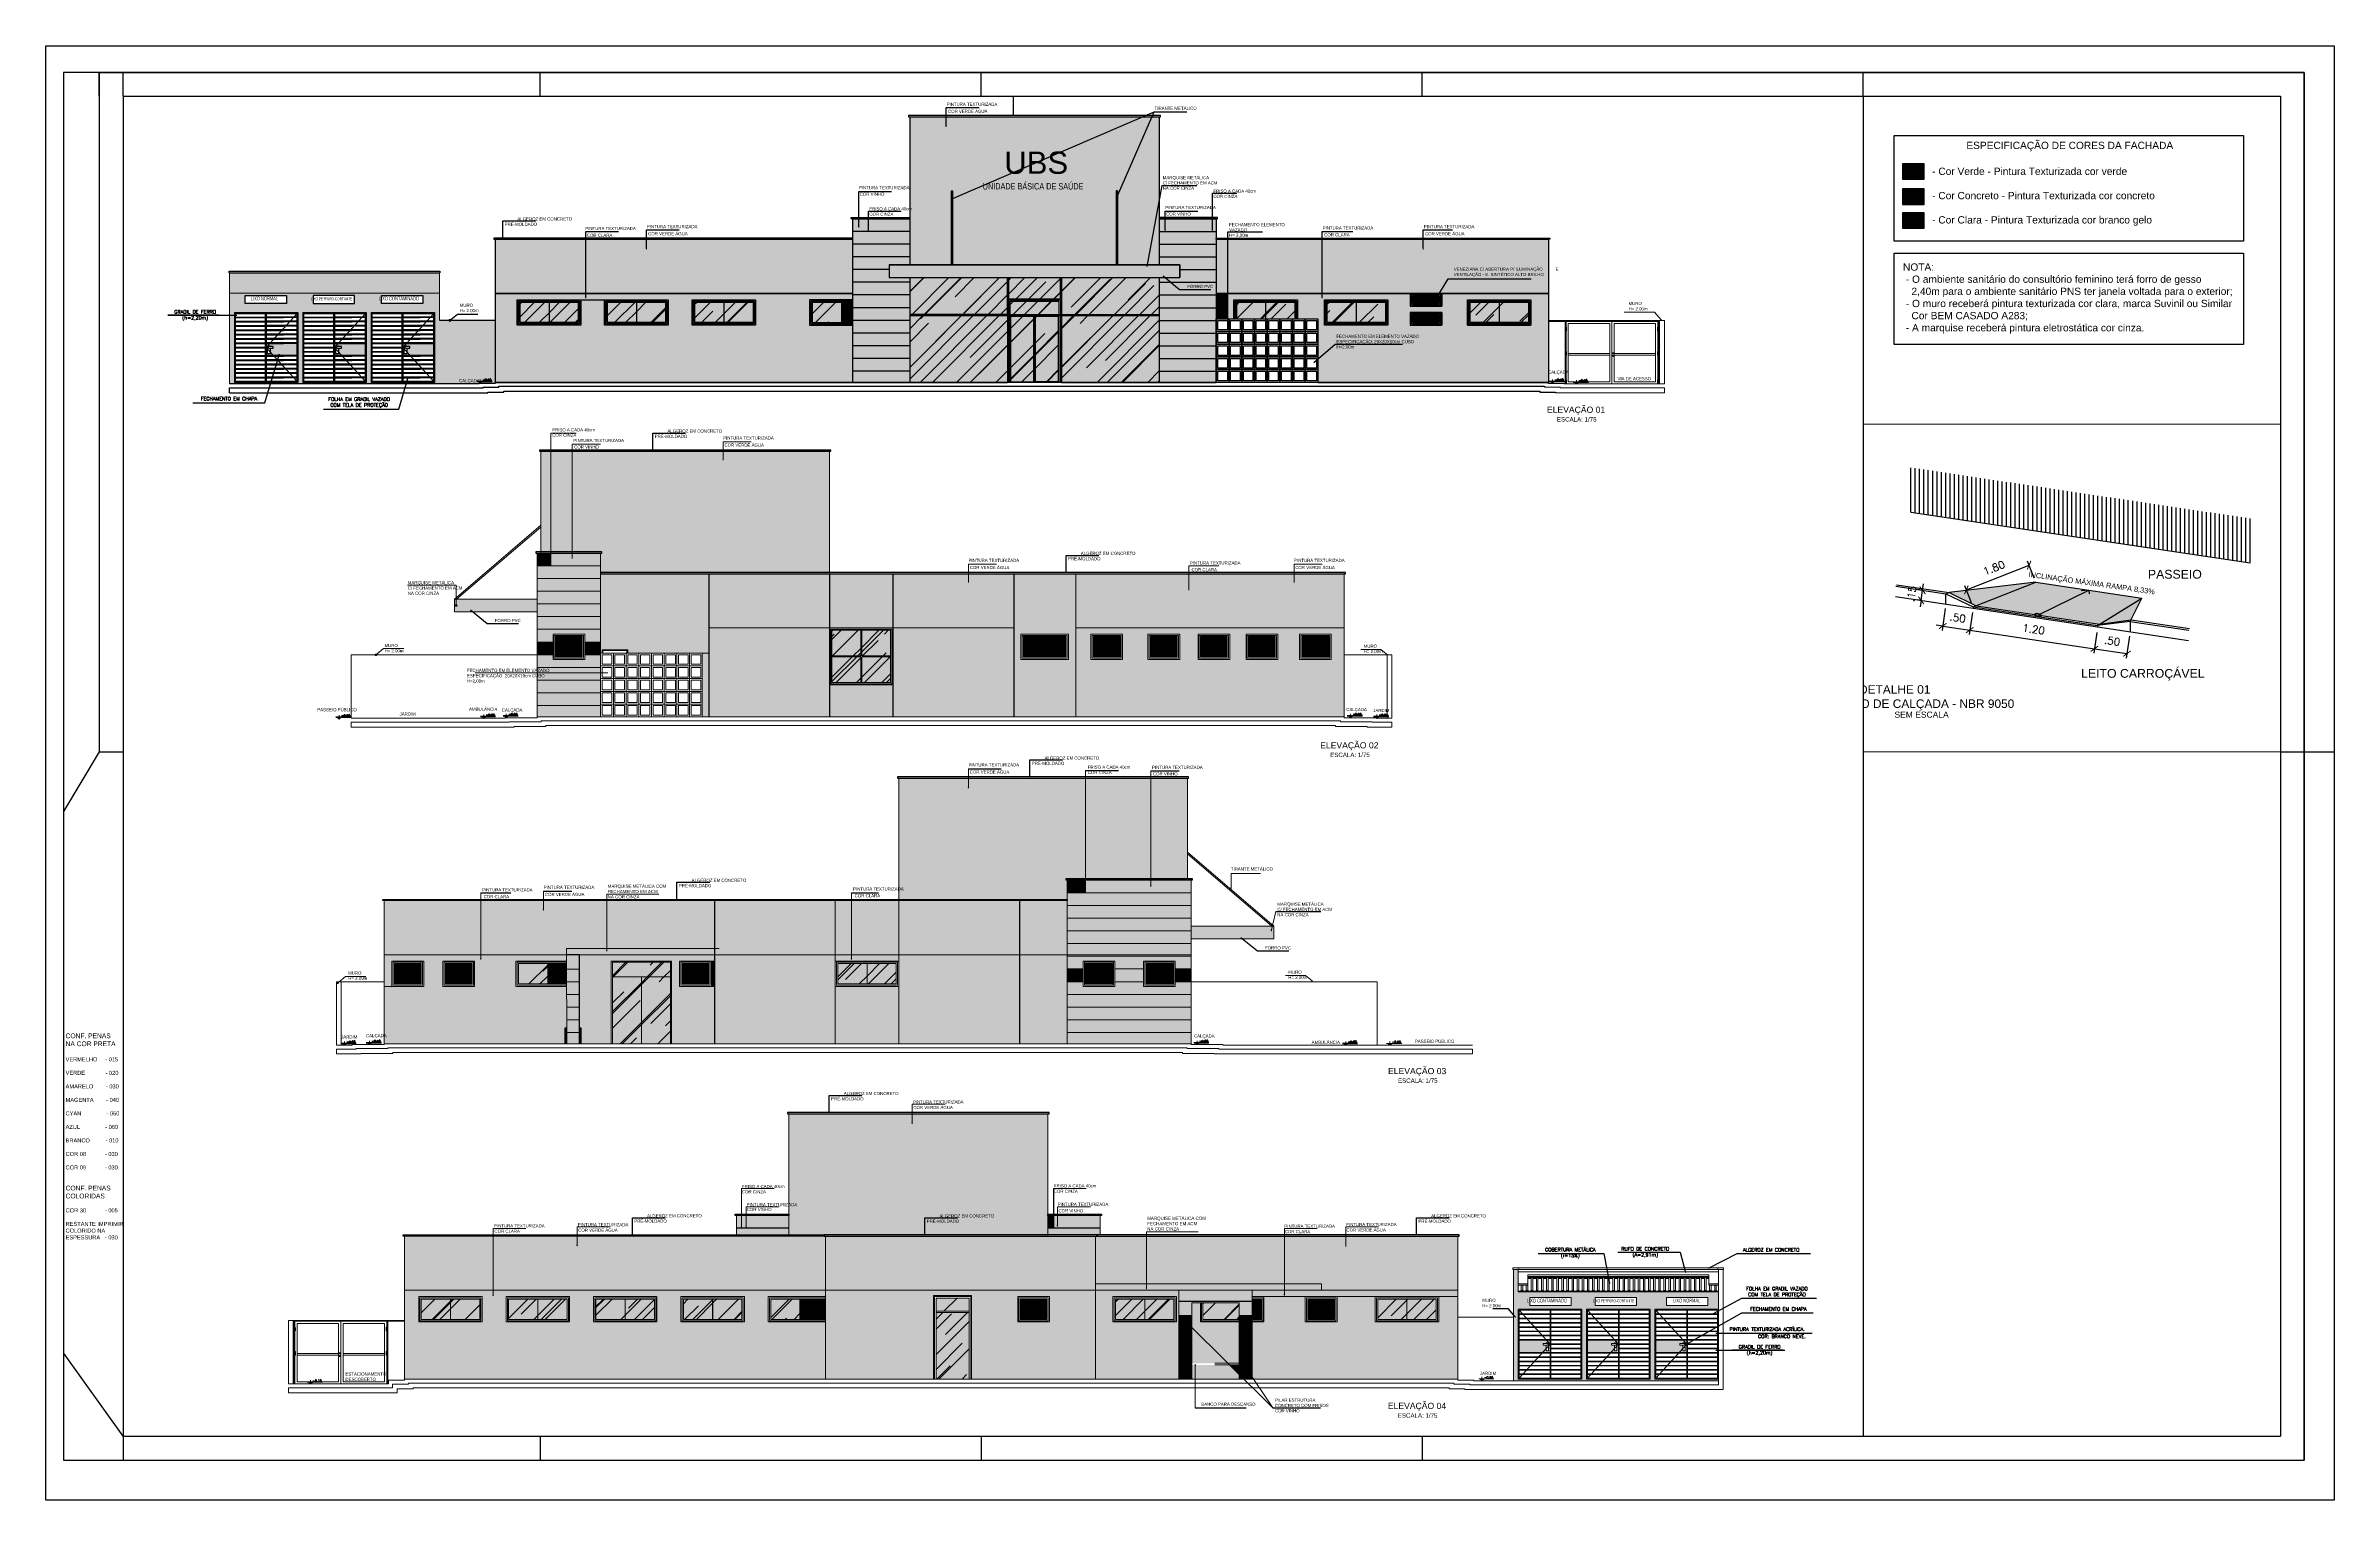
# Paper-space layout 'Layout1' of a CAD drawing. Header units: inches. Extents: x 20.785 to 21.745, y 0.104 to 0.714.
# The model-space entities are those that its viewports show. They can reach past a viewport. Long polylines and large blocks are cut down to what shows.
import ezdxf
from ezdxf.enums import TextEntityAlignment as Align

# ---------------------------------------------------------------- set-up
doc = ezdxf.new("R2010")
doc.units = ezdxf.units.IN
doc.header["$MEASUREMENT"] = 0
doc.layers.get('Defpoints').update_dxf_attribs({"color": 250})
doc.layers.add('at_Entity', color=7, linetype='Continuous', lineweight=9)
for name, color, linetype in [('Cobertura_Telha Cerâmica', 30, 'Continuous'), ('ESQ', 2, 'Continuous'), ('ESQUADRIAS', 7, 'Continuous'), ('LAYOUT', 7, 'Continuous'), ('PA', 7, 'Continuous'), ('PAREDES', 4, 'Continuous'), ('PENA3', 3, 'Continuous'), ('TEXTO 1', 7, 'Continuous'), ('TEXTO 3', 2, 'Continuous'), ('TEXTO 4', 6, 'Continuous'), ('TEXTO01', 7, 'Continuous'), ('TEXTO02', 3, 'Continuous')]:
    doc.layers.add(name, color=color, linetype=linetype)
doc.styles.add('ARIAL', font='ARIALN.TTF')
doc.styles.add('ROMANS', font='romans.shx')
doc.styles.add('SANSSERIFBOLD', font='sasb____.pfb')
doc.styles.add('style1', font='arial.ttf')
doc.styles.add('TEXTO1', font='swissko.ttf', dxfattribs={"width": 0.6, "height": 0.1})
doc.dimstyles.new('Esc 1-100', dxfattribs={"dimtxt": 0.17, "dimasz": 0.15, "dimexe": 0.1, "dimexo": 0.1, "dimgap": 0.15, "dimtad": 1, "dimdec": 3, "dimzin": 4, "dimdsep": 46, "dimtxsty": 'ROMANS', "dimblk": 'ARCHTICK', "dimcen": 0, "dimclrd": 1, "dimclre": 1, "dimadec": 0, "dimazin": 1, "dimtfac": 1, "dimtdec": 3, "dimtix": 1, "dimtmove": 1, "dimatfit": 3, "dimldrblk": 'ARCHTICK', "dimfxl": 0, "dimarcsym": 0})
pattern_1 = [(45, (3.9476, -37.4173), (0.712763635, 1.900703028), [12.6, -1.68, 4.2, -0.84]), (45, (4.4406, -36.3304), (-1.383949392, 0.19601), [2.52, -0.2772, 5.04, -0.63]), (45, (3.7397, -36.6155), (2.690682724, 3.486602117), [6.72, -1.176, 3.36, -0.84])]
pattern_2 = [(45, (0.1073, 5.4537), (0.712763635, 1.900703028), [12.6, -1.68, 4.2, -0.84]), (45, (0.6003, 6.5407), (-1.383949392, 0.19601), [2.52, -0.2772, 5.04, -0.63]), (45, (-0.10056, 6.25556), (2.690682724, 3.486602117), [6.72, -1.176, 3.36, -0.84])]
pattern_3 = [(45, (6.7237, 9.976), (0.712763635, 1.900703028), [12.6, -1.68, 4.2, -0.84]), (45, (7.2167, 11.063), (-1.383949392, 0.19601), [2.52, -0.2772, 5.04, -0.63]), (45, (6.51583, 10.77786), (2.690682724, 3.486602117), [6.72, -1.176, 3.36, -0.84])]
pattern_4 = [(45, (4.99835, 29.4628), (0.712763635, 1.900703028), [12.6, -1.68, 4.2, -0.84]), (45, (5.4913, 30.5498), (-1.383949392, 0.19601), [2.52, -0.2772, 5.04, -0.63]), (45, (4.79046, 30.2647), (2.690682724, 3.486602117), [6.72, -1.176, 3.36, -0.84])]

# ---------------------------------------------------------------- blocks, each defined once
blk = doc.blocks.new('_DOT')
at = {"color": 0, "linetype": 'ByBlock'}
blk.add_line((-0.5, 0), (-1, 0), dxfattribs=at)
at = {"color": 0, "linetype": 'ByBlock', "const_width": 0.5}
blk.add_lwpolyline([(-0.25, 0, 1), (0.25, 0, 1)], format="xyb", close=True, dxfattribs=at)
blk = doc.blocks.new('WELKM')
at = {"layer": 'at_Entity', "color": 0}
for p, q in [((44812.309, 6799.085), (44812.788, 6799.085)), ((44812.35, 6799.085), (44812.411, 6799.025)), ((44812.411, 6799.085), (44812.35, 6799.085)), ((44812.411, 6799.085), (44812.35, 6799.085)), ((44812.35, 6799.085), (44812.411, 6799.025)), ((44812.411, 6799.025), (44812.411, 6799.148)), ((44812.411, 6799.025), (44812.411, 6799.085)), ((44812.411, 6799.025), (44812.475, 6799.085)), ((44812.489, 6799.125), (44812.544, 6799.125)), ((44812.568, 6799.148), (44812.563, 6799.133)), ((44812.563, 6799.133), (44812.563, 6799.125)), ((44812.563, 6799.125), (44812.568, 6799.11)), ((44812.574, 6799.159), (44812.568, 6799.148)), ((44812.568, 6799.11), (44812.574, 6799.102)), ((44812.582, 6799.161), (44812.574, 6799.159)), ((44812.574, 6799.102), (44812.582, 6799.1)), ((44812.589, 6799.161), (44812.582, 6799.161)), ((44812.582, 6799.1), (44812.589, 6799.1)), ((44812.597, 6799.159), (44812.589, 6799.161)), ((44812.589, 6799.1), (44812.597, 6799.102)), ((44812.604, 6799.148), (44812.597, 6799.159)), ((44812.597, 6799.102), (44812.604, 6799.11)), ((44812.606, 6799.133), (44812.604, 6799.148)), ((44812.604, 6799.11), (44812.606, 6799.125)), ((44812.606, 6799.125), (44812.606, 6799.133)), ((44812.629, 6799.104), (44812.627, 6799.102)), ((44812.627, 6799.102), (44812.629, 6799.1)), ((44812.633, 6799.102), (44812.629, 6799.104)), ((44812.629, 6799.1), (44812.633, 6799.102)), ((44812.657, 6799.148), (44812.654, 6799.133)), ((44812.654, 6799.133), (44812.654, 6799.125)), ((44812.654, 6799.125), (44812.657, 6799.11)), ((44812.663, 6799.159), (44812.657, 6799.148)), ((44812.657, 6799.11), (44812.663, 6799.102)), ((44812.671, 6799.161), (44812.663, 6799.159)), ((44812.663, 6799.102), (44812.671, 6799.1)), ((44812.678, 6799.161), (44812.671, 6799.161)), ((44812.671, 6799.1), (44812.678, 6799.1)), ((44812.686, 6799.159), (44812.678, 6799.161)), ((44812.678, 6799.1), (44812.686, 6799.102)), ((44812.692, 6799.148), (44812.686, 6799.159)), ((44812.686, 6799.102), (44812.692, 6799.11)), ((44812.695, 6799.133), (44812.692, 6799.148)), ((44812.692, 6799.11), (44812.695, 6799.125)), ((44812.695, 6799.125), (44812.695, 6799.133)), ((44812.716, 6799.104), (44812.714, 6799.11)), ((44812.72, 6799.161), (44812.716, 6799.133)), ((44812.716, 6799.133), (44812.72, 6799.138)), ((44812.72, 6799.102), (44812.716, 6799.104)), ((44812.75, 6799.161), (44812.72, 6799.161)), ((44812.72, 6799.138), (44812.728, 6799.14)), ((44812.728, 6799.1), (44812.72, 6799.102)), ((44812.728, 6799.14), (44812.737, 6799.14)), ((44812.737, 6799.1), (44812.728, 6799.1)), ((44812.737, 6799.14), (44812.745, 6799.138)), ((44812.745, 6799.102), (44812.737, 6799.1)), ((44812.745, 6799.138), (44812.752, 6799.131)), ((44812.752, 6799.108), (44812.745, 6799.102)), ((44812.752, 6799.131), (44812.754, 6799.123)), ((44812.754, 6799.116), (44812.752, 6799.108)), ((44812.754, 6799.123), (44812.754, 6799.116))]:
    blk.add_line(p, q, dxfattribs=at)
blk = doc.blocks.new('FRLJF')
at = {"layer": 'at_Entity', "color": 0}
for p, q in [((44775.452, 6798.985), (44775.928, 6798.985)), ((44775.49, 6798.985), (44775.553, 6798.926)), ((44775.553, 6798.985), (44775.49, 6798.985)), ((44775.553, 6798.985), (44775.49, 6798.985)), ((44775.49, 6798.985), (44775.553, 6798.926)), ((44775.553, 6798.926), (44775.553, 6799.049)), ((44775.553, 6798.926), (44775.553, 6798.985)), ((44775.553, 6798.926), (44775.615, 6798.985)), ((44775.63, 6799.025), (44775.685, 6799.025)), ((44775.708, 6799.049), (44775.706, 6799.034)), ((44775.706, 6799.034), (44775.706, 6799.025)), ((44775.706, 6799.025), (44775.708, 6799.011)), ((44775.714, 6799.059), (44775.708, 6799.049)), ((44775.708, 6799.011), (44775.714, 6799.002)), ((44775.723, 6799.061), (44775.714, 6799.059)), ((44775.714, 6799.002), (44775.723, 6798.998)), ((44775.729, 6799.061), (44775.723, 6799.061)), ((44775.723, 6798.998), (44775.729, 6798.998)), ((44775.737, 6799.059), (44775.729, 6799.061)), ((44775.729, 6798.998), (44775.737, 6799.002)), ((44775.744, 6799.049), (44775.737, 6799.059)), ((44775.737, 6799.002), (44775.744, 6799.011)), ((44775.746, 6799.034), (44775.744, 6799.049)), ((44775.744, 6799.011), (44775.746, 6799.025)), ((44775.746, 6799.025), (44775.746, 6799.034)), ((44775.771, 6799.004), (44775.767, 6799.002)), ((44775.767, 6799.002), (44775.771, 6798.998)), ((44775.773, 6799.002), (44775.771, 6799.004)), ((44775.771, 6798.998), (44775.773, 6799.002)), ((44775.803, 6799.049), (44775.809, 6799.053)), ((44775.809, 6799.053), (44775.818, 6799.061)), ((44775.818, 6799.061), (44775.818, 6798.998)), ((44775.856, 6799.004), (44775.854, 6799.011)), ((44775.86, 6799.061), (44775.856, 6799.034)), ((44775.856, 6799.034), (44775.86, 6799.038)), ((44775.86, 6799.002), (44775.856, 6799.004)), ((44775.89, 6799.061), (44775.86, 6799.061)), ((44775.86, 6799.038), (44775.869, 6799.04)), ((44775.869, 6798.998), (44775.86, 6799.002)), ((44775.869, 6799.04), (44775.877, 6799.04)), ((44775.877, 6798.998), (44775.869, 6798.998)), ((44775.877, 6799.04), (44775.886, 6799.038)), ((44775.886, 6799.002), (44775.877, 6798.998)), ((44775.886, 6799.038), (44775.892, 6799.032)), ((44775.892, 6799.009), (44775.886, 6799.002)), ((44775.892, 6799.032), (44775.896, 6799.023)), ((44775.896, 6799.017), (44775.892, 6799.009)), ((44775.896, 6799.023), (44775.896, 6799.017))]:
    blk.add_line(p, q, dxfattribs=at)
blk = doc.blocks.new('FR4LJT')
at = {"layer": 'at_Entity', "color": 7}
for p, q in [((44778.118, 6783.131), (44778.118, 6783.007)), ((44778.054, 6783.068), (44778.118, 6783.009)), ((44778.118, 6783.068), (44778.054, 6783.068)), ((44778.118, 6783.068), (44778.054, 6783.068)), ((44778.054, 6783.068), (44778.118, 6783.009)), ((44778.118, 6783.009), (44778.118, 6783.068)), ((44778.118, 6783.009), (44778.179, 6783.068))]:
    blk.add_line(p, q, dxfattribs=at)
at = {"layer": 'at_Entity', "color": 7, "lineweight": 211}
for p, q in [((44778.196, 6783.108), (44778.249, 6783.108)), ((44778.272, 6783.131), (44778.27, 6783.117)), ((44778.27, 6783.117), (44778.27, 6783.108)), ((44778.27, 6783.108), (44778.272, 6783.093)), ((44778.279, 6783.14), (44778.272, 6783.131)), ((44778.272, 6783.093), (44778.279, 6783.083)), ((44778.287, 6783.144), (44778.279, 6783.14)), ((44778.279, 6783.083), (44778.287, 6783.081)), ((44778.294, 6783.144), (44778.287, 6783.144)), ((44778.287, 6783.081), (44778.294, 6783.081)), ((44778.302, 6783.14), (44778.294, 6783.144)), ((44778.294, 6783.081), (44778.302, 6783.083)), ((44778.308, 6783.131), (44778.302, 6783.14)), ((44778.302, 6783.083), (44778.308, 6783.093)), ((44778.31, 6783.117), (44778.308, 6783.131)), ((44778.308, 6783.093), (44778.31, 6783.108)), ((44778.31, 6783.108), (44778.31, 6783.117)), ((44778.336, 6783.087), (44778.332, 6783.083)), ((44778.332, 6783.083), (44778.336, 6783.081)), ((44778.338, 6783.083), (44778.336, 6783.087)), ((44778.336, 6783.081), (44778.338, 6783.083)), ((44778.361, 6783.131), (44778.359, 6783.117)), ((44778.359, 6783.117), (44778.359, 6783.108)), ((44778.359, 6783.108), (44778.361, 6783.093)), ((44778.368, 6783.14), (44778.361, 6783.131)), ((44778.361, 6783.093), (44778.368, 6783.083)), ((44778.376, 6783.144), (44778.368, 6783.14)), ((44778.368, 6783.083), (44778.376, 6783.081)), ((44778.382, 6783.144), (44778.376, 6783.144)), ((44778.376, 6783.081), (44778.382, 6783.081)), ((44778.391, 6783.14), (44778.382, 6783.144)), ((44778.382, 6783.081), (44778.391, 6783.083)), ((44778.397, 6783.131), (44778.391, 6783.14)), ((44778.391, 6783.083), (44778.397, 6783.093)), ((44778.401, 6783.117), (44778.397, 6783.131)), ((44778.397, 6783.093), (44778.401, 6783.108)), ((44778.401, 6783.108), (44778.401, 6783.117)), ((44778.421, 6783.087), (44778.418, 6783.093)), ((44778.425, 6783.083), (44778.421, 6783.087)), ((44778.425, 6783.144), (44778.456, 6783.144)), ((44778.433, 6783.081), (44778.425, 6783.083)), ((44778.442, 6783.081), (44778.433, 6783.081)), ((44778.456, 6783.144), (44778.44, 6783.119)), ((44778.44, 6783.119), (44778.448, 6783.119)), ((44778.45, 6783.083), (44778.442, 6783.081)), ((44778.448, 6783.119), (44778.454, 6783.117)), ((44778.456, 6783.089), (44778.45, 6783.083)), ((44778.454, 6783.117), (44778.456, 6783.115)), ((44778.456, 6783.115), (44778.461, 6783.104)), ((44778.461, 6783.098), (44778.456, 6783.089)), ((44778.461, 6783.104), (44778.461, 6783.098)), ((44778.016, 6783.068), (44778.492, 6783.068))]:
    blk.add_line(p, q, dxfattribs=at)
blk = doc.blocks.new('FKRMF')
at = {"layer": 'at_Entity', "color": 7}
for p, q in [((44812.608, 6782.988), (44812.608, 6783.11)), ((44812.544, 6783.047), (44812.608, 6782.988)), ((44812.608, 6783.047), (44812.544, 6783.047)), ((44812.608, 6783.047), (44812.544, 6783.047)), ((44812.544, 6783.047), (44812.608, 6782.988)), ((44812.608, 6782.988), (44812.608, 6783.047)), ((44812.608, 6782.988), (44812.669, 6783.047))]:
    blk.add_line(p, q, dxfattribs=at)
at = {"layer": 'at_Entity', "color": 7, "lineweight": 211}
for p, q in [((44812.686, 6783.087), (44812.739, 6783.087)), ((44812.762, 6783.11), (44812.76, 6783.096)), ((44812.76, 6783.096), (44812.76, 6783.087)), ((44812.76, 6783.087), (44812.762, 6783.072)), ((44812.769, 6783.121), (44812.762, 6783.11)), ((44812.777, 6783.123), (44812.769, 6783.121)), ((44812.783, 6783.123), (44812.777, 6783.123)), ((44812.792, 6783.121), (44812.783, 6783.123)), ((44812.798, 6783.11), (44812.792, 6783.121)), ((44812.8, 6783.096), (44812.798, 6783.11)), ((44812.798, 6783.072), (44812.8, 6783.087)), ((44812.8, 6783.087), (44812.8, 6783.096)), ((44812.851, 6783.11), (44812.849, 6783.096)), ((44812.849, 6783.096), (44812.849, 6783.087)), ((44812.849, 6783.087), (44812.851, 6783.072)), ((44812.857, 6783.121), (44812.851, 6783.11)), ((44812.866, 6783.123), (44812.857, 6783.121)), ((44812.872, 6783.123), (44812.866, 6783.123)), ((44812.881, 6783.121), (44812.872, 6783.123)), ((44812.887, 6783.11), (44812.881, 6783.121)), ((44812.891, 6783.096), (44812.887, 6783.11)), ((44812.887, 6783.072), (44812.891, 6783.087)), ((44812.891, 6783.087), (44812.891, 6783.096)), ((44812.915, 6783.123), (44812.91, 6783.096)), ((44812.91, 6783.096), (44812.915, 6783.1)), ((44812.944, 6783.123), (44812.915, 6783.123)), ((44812.915, 6783.1), (44812.923, 6783.102)), ((44812.923, 6783.102), (44812.931, 6783.102)), ((44812.931, 6783.102), (44812.942, 6783.1)), ((44812.942, 6783.1), (44812.946, 6783.093)), ((44812.946, 6783.093), (44812.951, 6783.085)), ((44812.951, 6783.085), (44812.951, 6783.079)), ((44812.506, 6783.047), (44812.982, 6783.047)), ((44812.762, 6783.072), (44812.769, 6783.064)), ((44812.769, 6783.064), (44812.777, 6783.062)), ((44812.777, 6783.062), (44812.783, 6783.062)), ((44812.783, 6783.062), (44812.792, 6783.064)), ((44812.792, 6783.064), (44812.798, 6783.072)), ((44812.826, 6783.066), (44812.821, 6783.064)), ((44812.821, 6783.064), (44812.826, 6783.062)), ((44812.828, 6783.064), (44812.826, 6783.066)), ((44812.826, 6783.062), (44812.828, 6783.064)), ((44812.851, 6783.072), (44812.857, 6783.064)), ((44812.857, 6783.064), (44812.866, 6783.062)), ((44812.866, 6783.062), (44812.872, 6783.062)), ((44812.872, 6783.062), (44812.881, 6783.064)), ((44812.881, 6783.064), (44812.887, 6783.072)), ((44812.91, 6783.066), (44812.908, 6783.072)), ((44812.915, 6783.064), (44812.91, 6783.066)), ((44812.923, 6783.062), (44812.915, 6783.064)), ((44812.931, 6783.062), (44812.923, 6783.062)), ((44812.942, 6783.064), (44812.931, 6783.062)), ((44812.946, 6783.07), (44812.942, 6783.064)), ((44812.951, 6783.079), (44812.946, 6783.07))]:
    blk.add_line(p, q, dxfattribs=at)
blk = doc.blocks.new('3OKF')
at = {"layer": 'at_Entity', "color": 7}
for p, q in [((44811.892, 6783.131), (44811.892, 6783.007)), ((44811.831, 6783.068), (44811.892, 6783.009)), ((44811.892, 6783.068), (44811.831, 6783.068)), ((44811.892, 6783.068), (44811.831, 6783.068)), ((44811.831, 6783.068), (44811.892, 6783.009)), ((44811.892, 6783.009), (44811.892, 6783.068)), ((44811.892, 6783.009), (44811.956, 6783.068))]:
    blk.add_line(p, q, dxfattribs=at)
at = {"layer": 'at_Entity', "color": 7, "lineweight": 211}
for p, q in [((44811.971, 6783.108), (44812.026, 6783.108)), ((44812.049, 6783.131), (44812.045, 6783.117)), ((44812.045, 6783.117), (44812.045, 6783.108)), ((44812.045, 6783.108), (44812.049, 6783.093)), ((44812.055, 6783.14), (44812.049, 6783.131)), ((44812.049, 6783.093), (44812.055, 6783.083)), ((44812.064, 6783.144), (44812.055, 6783.14)), ((44812.055, 6783.083), (44812.064, 6783.081)), ((44812.07, 6783.144), (44812.064, 6783.144)), ((44812.064, 6783.081), (44812.07, 6783.081)), ((44812.079, 6783.14), (44812.07, 6783.144)), ((44812.07, 6783.081), (44812.079, 6783.083)), ((44812.085, 6783.131), (44812.079, 6783.14)), ((44812.079, 6783.083), (44812.085, 6783.093)), ((44812.087, 6783.117), (44812.085, 6783.131)), ((44812.085, 6783.093), (44812.087, 6783.108)), ((44812.087, 6783.108), (44812.087, 6783.117)), ((44812.11, 6783.087), (44812.108, 6783.083)), ((44812.108, 6783.083), (44812.11, 6783.081)), ((44812.115, 6783.083), (44812.11, 6783.087)), ((44812.11, 6783.081), (44812.115, 6783.083)), ((44812.138, 6783.131), (44812.136, 6783.117)), ((44812.136, 6783.117), (44812.136, 6783.108)), ((44812.136, 6783.108), (44812.138, 6783.093)), ((44812.144, 6783.14), (44812.138, 6783.131)), ((44812.138, 6783.093), (44812.144, 6783.083)), ((44812.153, 6783.144), (44812.144, 6783.14)), ((44812.144, 6783.083), (44812.153, 6783.081)), ((44812.159, 6783.144), (44812.153, 6783.144)), ((44812.153, 6783.081), (44812.159, 6783.081)), ((44812.168, 6783.14), (44812.159, 6783.144)), ((44812.159, 6783.081), (44812.168, 6783.083)), ((44812.174, 6783.131), (44812.168, 6783.14)), ((44812.168, 6783.083), (44812.174, 6783.093)), ((44812.176, 6783.117), (44812.174, 6783.131)), ((44812.174, 6783.093), (44812.176, 6783.108)), ((44812.176, 6783.108), (44812.176, 6783.117)), ((44812.197, 6783.087), (44812.195, 6783.093)), ((44812.201, 6783.083), (44812.197, 6783.087)), ((44812.201, 6783.144), (44812.233, 6783.144)), ((44812.21, 6783.081), (44812.201, 6783.083)), ((44812.218, 6783.081), (44812.21, 6783.081)), ((44812.233, 6783.144), (44812.216, 6783.119)), ((44812.216, 6783.119), (44812.225, 6783.119)), ((44812.227, 6783.083), (44812.218, 6783.081)), ((44812.225, 6783.119), (44812.231, 6783.117)), ((44812.233, 6783.089), (44812.227, 6783.083)), ((44812.231, 6783.117), (44812.233, 6783.115)), ((44812.233, 6783.115), (44812.235, 6783.104)), ((44812.235, 6783.098), (44812.233, 6783.089)), ((44812.235, 6783.104), (44812.235, 6783.098)), ((44811.791, 6783.068), (44812.269, 6783.068))]:
    blk.add_line(p, q, dxfattribs=at)
blk = doc.blocks.new('FREPOKF')
at = {"layer": 'at_Entity', "color": 0}
for p, q in [((44807.287, 6766.728), (44807.287, 6766.853)), ((44807.223, 6766.789), (44807.287, 6766.728)), ((44807.287, 6766.789), (44807.223, 6766.789)), ((44807.287, 6766.789), (44807.223, 6766.789)), ((44807.223, 6766.789), (44807.287, 6766.728)), ((44807.287, 6766.728), (44807.287, 6766.789)), ((44807.287, 6766.728), (44807.348, 6766.789))]:
    blk.add_line(p, q, dxfattribs=at)
at = {"layer": 'at_Entity', "color": 0, "lineweight": 211}
for p, q in [((44807.441, 6766.853), (44807.439, 6766.836)), ((44807.447, 6766.861), (44807.441, 6766.853)), ((44807.456, 6766.864), (44807.447, 6766.861)), ((44807.462, 6766.864), (44807.456, 6766.864)), ((44807.471, 6766.861), (44807.462, 6766.864)), ((44807.477, 6766.853), (44807.471, 6766.861)), ((44807.481, 6766.836), (44807.477, 6766.853)), ((44807.53, 6766.853), (44807.528, 6766.836)), ((44807.536, 6766.861), (44807.53, 6766.853)), ((44807.545, 6766.864), (44807.536, 6766.861)), ((44807.551, 6766.864), (44807.545, 6766.864)), ((44807.56, 6766.861), (44807.551, 6766.864)), ((44807.566, 6766.853), (44807.56, 6766.861)), ((44807.57, 6766.836), (44807.566, 6766.853)), ((44807.593, 6766.864), (44807.625, 6766.864)), ((44807.625, 6766.864), (44807.608, 6766.84)), ((44807.608, 6766.84), (44807.617, 6766.84)), ((44807.617, 6766.84), (44807.623, 6766.836)), ((44807.185, 6766.789), (44807.661, 6766.789)), ((44807.365, 6766.828), (44807.418, 6766.828)), ((44807.439, 6766.836), (44807.439, 6766.828)), ((44807.439, 6766.828), (44807.441, 6766.813)), ((44807.441, 6766.813), (44807.447, 6766.804)), ((44807.447, 6766.804), (44807.456, 6766.802)), ((44807.456, 6766.802), (44807.462, 6766.802)), ((44807.462, 6766.802), (44807.471, 6766.804)), ((44807.471, 6766.804), (44807.477, 6766.813)), ((44807.477, 6766.813), (44807.481, 6766.828)), ((44807.481, 6766.828), (44807.481, 6766.836)), ((44807.505, 6766.806), (44807.5, 6766.804)), ((44807.5, 6766.804), (44807.505, 6766.802)), ((44807.507, 6766.804), (44807.505, 6766.806)), ((44807.505, 6766.802), (44807.507, 6766.804)), ((44807.528, 6766.836), (44807.528, 6766.828)), ((44807.528, 6766.828), (44807.53, 6766.813)), ((44807.53, 6766.813), (44807.536, 6766.804)), ((44807.536, 6766.804), (44807.545, 6766.802)), ((44807.545, 6766.802), (44807.551, 6766.802)), ((44807.551, 6766.802), (44807.56, 6766.804)), ((44807.56, 6766.804), (44807.566, 6766.813)), ((44807.566, 6766.813), (44807.57, 6766.828)), ((44807.57, 6766.828), (44807.57, 6766.836)), ((44807.591, 6766.806), (44807.587, 6766.813)), ((44807.593, 6766.804), (44807.591, 6766.806)), ((44807.602, 6766.802), (44807.593, 6766.804)), ((44807.61, 6766.802), (44807.602, 6766.802)), ((44807.621, 6766.804), (44807.61, 6766.802)), ((44807.625, 6766.811), (44807.621, 6766.804)), ((44807.623, 6766.836), (44807.625, 6766.834)), ((44807.625, 6766.834), (44807.629, 6766.825)), ((44807.629, 6766.819), (44807.625, 6766.811)), ((44807.629, 6766.825), (44807.629, 6766.819))]:
    blk.add_line(p, q, dxfattribs=at)
blk = doc.blocks.new('EOIJF')
at = {"layer": 'at_Entity', "color": 0, "lineweight": 211}
for p, q in [((44812.124, 6766.84), (44812.118, 6766.832)), ((44812.132, 6766.844), (44812.124, 6766.84)), ((44812.139, 6766.844), (44812.132, 6766.844)), ((44812.147, 6766.84), (44812.139, 6766.844)), ((44812.154, 6766.832), (44812.147, 6766.84)), ((44812.213, 6766.84), (44812.206, 6766.832)), ((44812.221, 6766.844), (44812.213, 6766.84)), ((44812.228, 6766.844), (44812.221, 6766.844)), ((44812.236, 6766.84), (44812.228, 6766.844)), ((44812.242, 6766.832), (44812.236, 6766.84)), ((44812.27, 6766.844), (44812.266, 6766.817)), ((44812.3, 6766.844), (44812.27, 6766.844)), ((44811.862, 6766.768), (44812.338, 6766.768)), ((44812.039, 6766.809), (44812.094, 6766.809)), ((44812.118, 6766.832), (44812.115, 6766.817)), ((44812.115, 6766.817), (44812.115, 6766.809)), ((44812.115, 6766.809), (44812.118, 6766.794)), ((44812.118, 6766.794), (44812.124, 6766.785)), ((44812.124, 6766.785), (44812.132, 6766.781)), ((44812.132, 6766.781), (44812.139, 6766.781)), ((44812.139, 6766.781), (44812.147, 6766.785)), ((44812.147, 6766.785), (44812.154, 6766.794)), ((44812.156, 6766.817), (44812.154, 6766.832)), ((44812.154, 6766.794), (44812.156, 6766.809)), ((44812.156, 6766.809), (44812.156, 6766.817)), ((44812.181, 6766.787), (44812.177, 6766.785)), ((44812.177, 6766.785), (44812.181, 6766.781)), ((44812.183, 6766.785), (44812.181, 6766.787)), ((44812.181, 6766.781), (44812.183, 6766.785)), ((44812.206, 6766.832), (44812.204, 6766.817)), ((44812.204, 6766.817), (44812.204, 6766.809)), ((44812.204, 6766.809), (44812.206, 6766.794)), ((44812.206, 6766.794), (44812.213, 6766.785)), ((44812.213, 6766.785), (44812.221, 6766.781)), ((44812.221, 6766.781), (44812.228, 6766.781)), ((44812.228, 6766.781), (44812.236, 6766.785)), ((44812.236, 6766.785), (44812.242, 6766.794)), ((44812.247, 6766.817), (44812.242, 6766.832)), ((44812.242, 6766.794), (44812.247, 6766.809)), ((44812.247, 6766.809), (44812.247, 6766.817)), ((44812.266, 6766.787), (44812.264, 6766.794)), ((44812.266, 6766.817), (44812.27, 6766.819)), ((44812.27, 6766.785), (44812.266, 6766.787)), ((44812.27, 6766.819), (44812.278, 6766.823)), ((44812.278, 6766.781), (44812.27, 6766.785)), ((44812.278, 6766.823), (44812.287, 6766.823)), ((44812.287, 6766.781), (44812.278, 6766.781)), ((44812.287, 6766.823), (44812.295, 6766.819)), ((44812.295, 6766.785), (44812.287, 6766.781)), ((44812.295, 6766.819), (44812.302, 6766.815)), ((44812.302, 6766.789), (44812.295, 6766.785)), ((44812.302, 6766.815), (44812.306, 6766.804)), ((44812.306, 6766.8), (44812.302, 6766.789)), ((44812.306, 6766.804), (44812.306, 6766.8))]:
    blk.add_line(p, q, dxfattribs=at)
at = {"layer": 'at_Entity', "color": 0}
for p, q in [((44811.9, 6766.768), (44811.963, 6766.709)), ((44811.963, 6766.768), (44811.9, 6766.768)), ((44811.963, 6766.768), (44811.9, 6766.768)), ((44811.9, 6766.768), (44811.963, 6766.709)), ((44811.963, 6766.709), (44811.963, 6766.832)), ((44811.963, 6766.709), (44811.963, 6766.768)), ((44811.963, 6766.709), (44812.024, 6766.768))]:
    blk.add_line(p, q, dxfattribs=at)
blk = doc.blocks.new('RIJF')
at = {"layer": 'at_Entity', "color": 0}
for p, q in [((44813.514, 6766.84), (44813.508, 6766.832)), ((44813.523, 6766.844), (44813.514, 6766.84)), ((44813.529, 6766.844), (44813.523, 6766.844)), ((44813.537, 6766.84), (44813.529, 6766.844)), ((44813.544, 6766.832), (44813.537, 6766.84)), ((44813.603, 6766.84), (44813.597, 6766.832)), ((44813.612, 6766.844), (44813.603, 6766.84)), ((44813.618, 6766.844), (44813.612, 6766.844)), ((44813.626, 6766.84), (44813.618, 6766.844)), ((44813.633, 6766.832), (44813.626, 6766.84)), ((44813.66, 6766.844), (44813.656, 6766.817)), ((44813.69, 6766.844), (44813.66, 6766.844)), ((44813.25, 6766.768), (44813.728, 6766.768)), ((44813.29, 6766.768), (44813.351, 6766.709)), ((44813.351, 6766.768), (44813.29, 6766.768)), ((44813.351, 6766.768), (44813.29, 6766.768)), ((44813.29, 6766.768), (44813.351, 6766.709)), ((44813.351, 6766.709), (44813.351, 6766.832)), ((44813.351, 6766.709), (44813.351, 6766.768)), ((44813.351, 6766.709), (44813.415, 6766.768)), ((44813.43, 6766.809), (44813.485, 6766.809)), ((44813.508, 6766.832), (44813.504, 6766.817)), ((44813.504, 6766.817), (44813.504, 6766.809)), ((44813.504, 6766.809), (44813.508, 6766.794)), ((44813.508, 6766.794), (44813.514, 6766.785)), ((44813.514, 6766.785), (44813.523, 6766.781)), ((44813.523, 6766.781), (44813.529, 6766.781)), ((44813.529, 6766.781), (44813.537, 6766.785)), ((44813.537, 6766.785), (44813.544, 6766.794)), ((44813.546, 6766.817), (44813.544, 6766.832)), ((44813.544, 6766.794), (44813.546, 6766.809)), ((44813.546, 6766.809), (44813.546, 6766.817)), ((44813.569, 6766.787), (44813.567, 6766.785)), ((44813.567, 6766.785), (44813.569, 6766.781)), ((44813.573, 6766.785), (44813.569, 6766.787)), ((44813.569, 6766.781), (44813.573, 6766.785)), ((44813.597, 6766.832), (44813.595, 6766.817)), ((44813.595, 6766.817), (44813.595, 6766.809)), ((44813.595, 6766.809), (44813.597, 6766.794)), ((44813.597, 6766.794), (44813.603, 6766.785)), ((44813.603, 6766.785), (44813.612, 6766.781)), ((44813.612, 6766.781), (44813.618, 6766.781)), ((44813.618, 6766.781), (44813.626, 6766.785)), ((44813.626, 6766.785), (44813.633, 6766.794)), ((44813.635, 6766.817), (44813.633, 6766.832)), ((44813.633, 6766.794), (44813.635, 6766.809)), ((44813.635, 6766.809), (44813.635, 6766.817)), ((44813.656, 6766.787), (44813.654, 6766.794)), ((44813.656, 6766.817), (44813.66, 6766.819)), ((44813.66, 6766.785), (44813.656, 6766.787)), ((44813.66, 6766.819), (44813.669, 6766.823)), ((44813.669, 6766.781), (44813.66, 6766.785)), ((44813.669, 6766.823), (44813.677, 6766.823)), ((44813.677, 6766.781), (44813.669, 6766.781)), ((44813.677, 6766.823), (44813.686, 6766.819)), ((44813.686, 6766.785), (44813.677, 6766.781)), ((44813.686, 6766.819), (44813.692, 6766.815)), ((44813.692, 6766.789), (44813.686, 6766.785)), ((44813.692, 6766.815), (44813.694, 6766.804)), ((44813.694, 6766.8), (44813.692, 6766.789)), ((44813.694, 6766.804), (44813.694, 6766.8))]:
    blk.add_line(p, q, dxfattribs=at)
blk = doc.blocks.new('VORJG')
at = {"layer": 'at_Entity', "color": 0, "lineweight": 211}
for p, q in [((44780.62, 6766.84), (44780.614, 6766.832)), ((44780.628, 6766.844), (44780.62, 6766.84)), ((44780.635, 6766.844), (44780.628, 6766.844)), ((44780.643, 6766.84), (44780.635, 6766.844)), ((44780.65, 6766.832), (44780.643, 6766.84)), ((44780.709, 6766.84), (44780.702, 6766.832)), ((44780.717, 6766.844), (44780.709, 6766.84)), ((44780.724, 6766.844), (44780.717, 6766.844)), ((44780.732, 6766.84), (44780.724, 6766.844)), ((44780.738, 6766.832), (44780.732, 6766.84)), ((44780.766, 6766.844), (44780.762, 6766.817)), ((44780.796, 6766.844), (44780.766, 6766.844)), ((44781.407, 6766.853), (44781.403, 6766.836)), ((44781.413, 6766.861), (44781.407, 6766.853)), ((44781.422, 6766.864), (44781.413, 6766.861)), ((44781.428, 6766.864), (44781.422, 6766.864)), ((44781.437, 6766.861), (44781.428, 6766.864)), ((44781.443, 6766.853), (44781.437, 6766.861)), ((44781.445, 6766.836), (44781.443, 6766.853)), ((44781.496, 6766.853), (44781.494, 6766.836)), ((44781.502, 6766.861), (44781.496, 6766.853)), ((44781.511, 6766.864), (44781.502, 6766.861)), ((44781.517, 6766.864), (44781.511, 6766.864)), ((44781.526, 6766.861), (44781.517, 6766.864)), ((44781.532, 6766.853), (44781.526, 6766.861)), ((44781.534, 6766.836), (44781.532, 6766.853)), ((44781.559, 6766.864), (44781.591, 6766.864)), ((44781.591, 6766.864), (44781.574, 6766.84)), ((44781.574, 6766.84), (44781.583, 6766.84)), ((44781.583, 6766.84), (44781.589, 6766.836)), ((44780.358, 6766.768), (44780.834, 6766.768)), ((44780.537, 6766.809), (44780.59, 6766.809)), ((44780.614, 6766.832), (44780.611, 6766.817)), ((44780.611, 6766.817), (44780.611, 6766.809)), ((44780.611, 6766.809), (44780.614, 6766.794)), ((44780.614, 6766.794), (44780.62, 6766.785)), ((44780.62, 6766.785), (44780.628, 6766.781)), ((44780.628, 6766.781), (44780.635, 6766.781)), ((44780.635, 6766.781), (44780.643, 6766.785)), ((44780.643, 6766.785), (44780.65, 6766.794)), ((44780.652, 6766.817), (44780.65, 6766.832)), ((44780.65, 6766.794), (44780.652, 6766.809)), ((44780.652, 6766.809), (44780.652, 6766.817)), ((44780.677, 6766.787), (44780.673, 6766.785)), ((44780.673, 6766.785), (44780.677, 6766.781)), ((44780.679, 6766.785), (44780.677, 6766.787)), ((44780.677, 6766.781), (44780.679, 6766.785)), ((44780.702, 6766.832), (44780.7, 6766.817)), ((44780.7, 6766.817), (44780.7, 6766.809)), ((44780.7, 6766.809), (44780.702, 6766.794)), ((44780.702, 6766.794), (44780.709, 6766.785)), ((44780.709, 6766.785), (44780.717, 6766.781)), ((44780.717, 6766.781), (44780.724, 6766.781)), ((44780.724, 6766.781), (44780.732, 6766.785)), ((44780.732, 6766.785), (44780.738, 6766.794)), ((44780.743, 6766.817), (44780.738, 6766.832)), ((44780.738, 6766.794), (44780.743, 6766.809)), ((44780.743, 6766.809), (44780.743, 6766.817)), ((44780.762, 6766.787), (44780.76, 6766.794)), ((44780.762, 6766.817), (44780.766, 6766.819)), ((44780.766, 6766.785), (44780.762, 6766.787)), ((44780.766, 6766.819), (44780.774, 6766.823)), ((44780.774, 6766.781), (44780.766, 6766.785)), ((44780.774, 6766.823), (44780.783, 6766.823)), ((44780.783, 6766.781), (44780.774, 6766.781)), ((44780.783, 6766.823), (44780.793, 6766.819)), ((44780.793, 6766.785), (44780.783, 6766.781)), ((44780.793, 6766.819), (44780.798, 6766.815)), ((44780.798, 6766.789), (44780.793, 6766.785)), ((44780.798, 6766.815), (44780.802, 6766.804)), ((44780.802, 6766.8), (44780.798, 6766.789)), ((44780.802, 6766.804), (44780.802, 6766.8)), ((44781.149, 6766.789), (44781.627, 6766.789)), ((44781.329, 6766.828), (44781.384, 6766.828)), ((44781.403, 6766.836), (44781.403, 6766.828)), ((44781.403, 6766.828), (44781.407, 6766.813)), ((44781.407, 6766.813), (44781.413, 6766.804)), ((44781.413, 6766.804), (44781.422, 6766.802)), ((44781.422, 6766.802), (44781.428, 6766.802)), ((44781.428, 6766.802), (44781.437, 6766.804)), ((44781.437, 6766.804), (44781.443, 6766.813)), ((44781.443, 6766.813), (44781.445, 6766.828)), ((44781.445, 6766.828), (44781.445, 6766.836)), ((44781.468, 6766.806), (44781.466, 6766.804)), ((44781.466, 6766.804), (44781.468, 6766.802)), ((44781.473, 6766.804), (44781.468, 6766.806)), ((44781.468, 6766.802), (44781.473, 6766.804)), ((44781.494, 6766.836), (44781.494, 6766.828)), ((44781.494, 6766.828), (44781.496, 6766.813)), ((44781.496, 6766.813), (44781.502, 6766.804)), ((44781.502, 6766.804), (44781.511, 6766.802)), ((44781.511, 6766.802), (44781.517, 6766.802)), ((44781.517, 6766.802), (44781.526, 6766.804)), ((44781.526, 6766.804), (44781.532, 6766.813)), ((44781.532, 6766.813), (44781.534, 6766.828)), ((44781.534, 6766.828), (44781.534, 6766.836)), ((44781.555, 6766.806), (44781.553, 6766.813)), ((44781.559, 6766.804), (44781.555, 6766.806)), ((44781.568, 6766.802), (44781.559, 6766.804)), ((44781.576, 6766.802), (44781.568, 6766.802)), ((44781.585, 6766.804), (44781.576, 6766.802)), ((44781.591, 6766.811), (44781.585, 6766.804)), ((44781.589, 6766.836), (44781.591, 6766.834)), ((44781.591, 6766.834), (44781.593, 6766.825)), ((44781.593, 6766.819), (44781.591, 6766.811)), ((44781.593, 6766.825), (44781.593, 6766.819))]:
    blk.add_line(p, q, dxfattribs=at)
at = {"layer": 'at_Entity', "color": 0}
for p, q in [((44781.251, 6766.728), (44781.251, 6766.853)), ((44780.396, 6766.768), (44780.459, 6766.709)), ((44780.459, 6766.768), (44780.396, 6766.768)), ((44780.459, 6766.768), (44780.396, 6766.768)), ((44780.396, 6766.768), (44780.459, 6766.709)), ((44780.459, 6766.709), (44780.459, 6766.832)), ((44780.459, 6766.709), (44780.459, 6766.768)), ((44780.459, 6766.709), (44780.52, 6766.768)), ((44781.189, 6766.789), (44781.251, 6766.728)), ((44781.251, 6766.789), (44781.189, 6766.789)), ((44781.251, 6766.789), (44781.189, 6766.789)), ((44781.189, 6766.789), (44781.251, 6766.728)), ((44781.251, 6766.728), (44781.251, 6766.789)), ((44781.251, 6766.728), (44781.314, 6766.789))]:
    blk.add_line(p, q, dxfattribs=at)
blk = doc.blocks.new('FRLIJG')
at = {"layer": 'at_Entity', "color": 0, "lineweight": 211}
for p, q in [((44807.386, 6753.136), (44807.38, 6753.127)), ((44807.395, 6753.138), (44807.386, 6753.136)), ((44807.401, 6753.138), (44807.395, 6753.138)), ((44807.41, 6753.136), (44807.401, 6753.138)), ((44807.416, 6753.127), (44807.41, 6753.136)), ((44807.475, 6753.136), (44807.469, 6753.127)), ((44807.484, 6753.138), (44807.475, 6753.136)), ((44807.49, 6753.138), (44807.484, 6753.138)), ((44807.498, 6753.136), (44807.49, 6753.138)), ((44807.505, 6753.127), (44807.498, 6753.136)), ((44807.532, 6753.138), (44807.564, 6753.138)), ((44807.564, 6753.138), (44807.547, 6753.115)), ((44807.124, 6753.064), (44807.6, 6753.064)), ((44807.304, 6753.102), (44807.357, 6753.102)), ((44807.38, 6753.127), (44807.378, 6753.113)), ((44807.378, 6753.113), (44807.378, 6753.102)), ((44807.378, 6753.102), (44807.38, 6753.087)), ((44807.38, 6753.087), (44807.386, 6753.079)), ((44807.386, 6753.079), (44807.395, 6753.077)), ((44807.395, 6753.077), (44807.401, 6753.077)), ((44807.401, 6753.077), (44807.41, 6753.079)), ((44807.41, 6753.079), (44807.416, 6753.087)), ((44807.418, 6753.113), (44807.416, 6753.127)), ((44807.416, 6753.087), (44807.418, 6753.102)), ((44807.418, 6753.102), (44807.418, 6753.113)), ((44807.443, 6753.081), (44807.439, 6753.079)), ((44807.439, 6753.079), (44807.443, 6753.077)), ((44807.446, 6753.079), (44807.443, 6753.081)), ((44807.443, 6753.077), (44807.446, 6753.079)), ((44807.469, 6753.127), (44807.467, 6753.113)), ((44807.467, 6753.113), (44807.467, 6753.102)), ((44807.467, 6753.102), (44807.469, 6753.087)), ((44807.469, 6753.087), (44807.475, 6753.079)), ((44807.475, 6753.079), (44807.484, 6753.077)), ((44807.484, 6753.077), (44807.49, 6753.077)), ((44807.49, 6753.077), (44807.498, 6753.079)), ((44807.498, 6753.079), (44807.505, 6753.087)), ((44807.509, 6753.113), (44807.505, 6753.127)), ((44807.505, 6753.087), (44807.509, 6753.102)), ((44807.509, 6753.102), (44807.509, 6753.113)), ((44807.528, 6753.081), (44807.526, 6753.087)), ((44807.532, 6753.079), (44807.528, 6753.081)), ((44807.541, 6753.077), (44807.532, 6753.079)), ((44807.549, 6753.077), (44807.541, 6753.077)), ((44807.547, 6753.115), (44807.556, 6753.115)), ((44807.56, 6753.079), (44807.549, 6753.077)), ((44807.556, 6753.115), (44807.562, 6753.113)), ((44807.564, 6753.085), (44807.56, 6753.079)), ((44807.562, 6753.113), (44807.564, 6753.108)), ((44807.564, 6753.108), (44807.568, 6753.1)), ((44807.568, 6753.094), (44807.564, 6753.085)), ((44807.568, 6753.1), (44807.568, 6753.094)), ((44807.949, 6753.043), (44808.425, 6753.043)), ((44808.129, 6753.083), (44808.182, 6753.083)), ((44808.205, 6753.106), (44808.203, 6753.091)), ((44808.203, 6753.091), (44808.203, 6753.083)), ((44808.203, 6753.083), (44808.205, 6753.068)), ((44808.212, 6753.115), (44808.205, 6753.106)), ((44808.205, 6753.068), (44808.212, 6753.06)), ((44808.22, 6753.119), (44808.212, 6753.115)), ((44808.212, 6753.06), (44808.22, 6753.055)), ((44808.226, 6753.119), (44808.22, 6753.119)), ((44808.22, 6753.055), (44808.226, 6753.055)), ((44808.235, 6753.115), (44808.226, 6753.119)), ((44808.226, 6753.055), (44808.235, 6753.06)), ((44808.241, 6753.106), (44808.235, 6753.115)), ((44808.235, 6753.06), (44808.241, 6753.068)), ((44808.245, 6753.091), (44808.241, 6753.106)), ((44808.241, 6753.068), (44808.245, 6753.083)), ((44808.245, 6753.083), (44808.245, 6753.091)), ((44808.269, 6753.062), (44808.264, 6753.06)), ((44808.264, 6753.06), (44808.269, 6753.055)), ((44808.271, 6753.06), (44808.269, 6753.062)), ((44808.269, 6753.055), (44808.271, 6753.06)), ((44808.296, 6753.106), (44808.292, 6753.091)), ((44808.292, 6753.091), (44808.292, 6753.083)), ((44808.292, 6753.083), (44808.296, 6753.068)), ((44808.3, 6753.115), (44808.296, 6753.106)), ((44808.296, 6753.068), (44808.3, 6753.06)), ((44808.311, 6753.119), (44808.3, 6753.115)), ((44808.3, 6753.06), (44808.311, 6753.055)), ((44808.315, 6753.119), (44808.311, 6753.119)), ((44808.311, 6753.055), (44808.315, 6753.055)), ((44808.326, 6753.115), (44808.315, 6753.119)), ((44808.315, 6753.055), (44808.326, 6753.06)), ((44808.33, 6753.106), (44808.326, 6753.115)), ((44808.326, 6753.06), (44808.33, 6753.068)), ((44808.334, 6753.091), (44808.33, 6753.106)), ((44808.33, 6753.068), (44808.334, 6753.083)), ((44808.334, 6753.083), (44808.334, 6753.091)), ((44808.355, 6753.062), (44808.351, 6753.068)), ((44808.358, 6753.119), (44808.355, 6753.091)), ((44808.355, 6753.091), (44808.358, 6753.094)), ((44808.358, 6753.06), (44808.355, 6753.062)), ((44808.387, 6753.119), (44808.358, 6753.119)), ((44808.358, 6753.094), (44808.366, 6753.098)), ((44808.366, 6753.055), (44808.358, 6753.06)), ((44808.366, 6753.098), (44808.377, 6753.098)), ((44808.377, 6753.055), (44808.366, 6753.055)), ((44808.377, 6753.098), (44808.385, 6753.094)), ((44808.385, 6753.06), (44808.377, 6753.055)), ((44808.385, 6753.094), (44808.391, 6753.089)), ((44808.391, 6753.064), (44808.385, 6753.06)), ((44808.391, 6753.089), (44808.394, 6753.079)), ((44808.394, 6753.074), (44808.391, 6753.064)), ((44808.394, 6753.079), (44808.394, 6753.074))]:
    blk.add_line(p, q, dxfattribs=at)
at = {"layer": 'at_Entity', "color": 0}
for p, q in [((44807.162, 6753.064), (44807.225, 6753.003)), ((44807.225, 6753.064), (44807.162, 6753.064)), ((44807.225, 6753.064), (44807.162, 6753.064)), ((44807.162, 6753.064), (44807.225, 6753.003)), ((44807.225, 6753.003), (44807.225, 6753.127)), ((44807.225, 6753.003), (44807.225, 6753.064)), ((44807.225, 6753.003), (44807.287, 6753.064)), ((44807.987, 6753.043), (44808.051, 6752.983)), ((44808.051, 6753.043), (44807.987, 6753.043)), ((44808.051, 6753.043), (44807.987, 6753.043)), ((44807.987, 6753.043), (44808.051, 6752.983)), ((44808.051, 6752.983), (44808.051, 6753.106)), ((44808.051, 6752.983), (44808.051, 6753.043)), ((44808.051, 6752.983), (44808.112, 6753.043))]:
    blk.add_line(p, q, dxfattribs=at)
blk = doc.blocks.new('HOK')
at = {"layer": 'at_Entity', "color": 0, "lineweight": 211}
for p, q in [((44780.825, 6753.136), (44780.819, 6753.127)), ((44780.834, 6753.138), (44780.825, 6753.136)), ((44780.84, 6753.138), (44780.834, 6753.138)), ((44780.849, 6753.136), (44780.84, 6753.138)), ((44780.855, 6753.127), (44780.849, 6753.136)), ((44780.914, 6753.136), (44780.908, 6753.127)), ((44780.923, 6753.138), (44780.914, 6753.136)), ((44780.929, 6753.138), (44780.923, 6753.138)), ((44780.938, 6753.136), (44780.929, 6753.138)), ((44780.944, 6753.127), (44780.938, 6753.136)), ((44780.971, 6753.138), (44781.003, 6753.138)), ((44781.003, 6753.138), (44780.986, 6753.115)), ((44775.298, 6753.024), (44775.774, 6753.024)), ((44775.476, 6753.062), (44775.531, 6753.062)), ((44775.554, 6753.087), (44775.552, 6753.072)), ((44775.552, 6753.072), (44775.552, 6753.062)), ((44775.552, 6753.062), (44775.554, 6753.047)), ((44775.561, 6753.096), (44775.554, 6753.087)), ((44775.554, 6753.047), (44775.561, 6753.038)), ((44775.569, 6753.098), (44775.561, 6753.096)), ((44775.561, 6753.038), (44775.569, 6753.036)), ((44775.575, 6753.098), (44775.569, 6753.098)), ((44775.569, 6753.036), (44775.575, 6753.036)), ((44775.584, 6753.096), (44775.575, 6753.098)), ((44775.575, 6753.036), (44775.584, 6753.038)), ((44775.59, 6753.087), (44775.584, 6753.096)), ((44775.584, 6753.038), (44775.59, 6753.047)), ((44775.592, 6753.072), (44775.59, 6753.087)), ((44775.59, 6753.047), (44775.592, 6753.062)), ((44775.592, 6753.062), (44775.592, 6753.072)), ((44775.618, 6753.043), (44775.614, 6753.038)), ((44775.614, 6753.038), (44775.618, 6753.036)), ((44775.62, 6753.038), (44775.618, 6753.043)), ((44775.618, 6753.036), (44775.62, 6753.038)), ((44775.643, 6753.087), (44775.641, 6753.072)), ((44775.641, 6753.072), (44775.641, 6753.062)), ((44775.641, 6753.062), (44775.643, 6753.047)), ((44775.649, 6753.096), (44775.643, 6753.087)), ((44775.643, 6753.047), (44775.649, 6753.038)), ((44775.658, 6753.098), (44775.649, 6753.096)), ((44775.649, 6753.038), (44775.658, 6753.036)), ((44775.664, 6753.098), (44775.658, 6753.098)), ((44775.658, 6753.036), (44775.664, 6753.036)), ((44775.673, 6753.096), (44775.664, 6753.098)), ((44775.664, 6753.036), (44775.673, 6753.038)), ((44775.679, 6753.087), (44775.673, 6753.096)), ((44775.673, 6753.038), (44775.679, 6753.047)), ((44775.683, 6753.072), (44775.679, 6753.087)), ((44775.679, 6753.047), (44775.683, 6753.062)), ((44775.683, 6753.062), (44775.683, 6753.072)), ((44775.702, 6753.043), (44775.7, 6753.047)), ((44775.707, 6753.098), (44775.702, 6753.072)), ((44775.702, 6753.072), (44775.707, 6753.074)), ((44775.707, 6753.038), (44775.702, 6753.043)), ((44775.736, 6753.098), (44775.707, 6753.098)), ((44775.707, 6753.074), (44775.715, 6753.077)), ((44775.715, 6753.036), (44775.707, 6753.038)), ((44775.715, 6753.077), (44775.724, 6753.077)), ((44775.724, 6753.036), (44775.715, 6753.036)), ((44775.724, 6753.077), (44775.732, 6753.074)), ((44775.732, 6753.038), (44775.724, 6753.036)), ((44775.732, 6753.074), (44775.738, 6753.068)), ((44775.738, 6753.045), (44775.732, 6753.038)), ((44775.738, 6753.068), (44775.743, 6753.06)), ((44775.743, 6753.053), (44775.738, 6753.045)), ((44775.743, 6753.06), (44775.743, 6753.053)), ((44779.852, 6753.043), (44780.328, 6753.043)), ((44780.032, 6753.083), (44780.085, 6753.083)), ((44780.108, 6753.106), (44780.106, 6753.091)), ((44780.106, 6753.091), (44780.106, 6753.083)), ((44780.106, 6753.083), (44780.108, 6753.068)), ((44780.114, 6753.115), (44780.108, 6753.106)), ((44780.108, 6753.068), (44780.114, 6753.06)), ((44780.123, 6753.119), (44780.114, 6753.115)), ((44780.114, 6753.06), (44780.123, 6753.055)), ((44780.129, 6753.119), (44780.123, 6753.119)), ((44780.123, 6753.055), (44780.129, 6753.055)), ((44780.138, 6753.115), (44780.129, 6753.119)), ((44780.129, 6753.055), (44780.138, 6753.06)), ((44780.144, 6753.106), (44780.138, 6753.115)), ((44780.138, 6753.06), (44780.144, 6753.068)), ((44780.148, 6753.091), (44780.144, 6753.106)), ((44780.144, 6753.068), (44780.148, 6753.083)), ((44780.148, 6753.083), (44780.148, 6753.091)), ((44780.172, 6753.062), (44780.167, 6753.06)), ((44780.167, 6753.06), (44780.172, 6753.055)), ((44780.174, 6753.06), (44780.172, 6753.062)), ((44780.172, 6753.055), (44780.174, 6753.06)), ((44780.197, 6753.106), (44780.195, 6753.091)), ((44780.195, 6753.091), (44780.195, 6753.083)), ((44780.195, 6753.083), (44780.197, 6753.068)), ((44780.203, 6753.115), (44780.197, 6753.106)), ((44780.197, 6753.068), (44780.203, 6753.06)), ((44780.212, 6753.119), (44780.203, 6753.115)), ((44780.203, 6753.06), (44780.212, 6753.055)), ((44780.218, 6753.119), (44780.212, 6753.119)), ((44780.212, 6753.055), (44780.218, 6753.055)), ((44780.229, 6753.115), (44780.218, 6753.119)), ((44780.218, 6753.055), (44780.229, 6753.06)), ((44780.233, 6753.106), (44780.229, 6753.115)), ((44780.229, 6753.06), (44780.233, 6753.068)), ((44780.237, 6753.091), (44780.233, 6753.106)), ((44780.233, 6753.068), (44780.237, 6753.083)), ((44780.237, 6753.083), (44780.237, 6753.091)), ((44780.258, 6753.062), (44780.254, 6753.068)), ((44780.26, 6753.119), (44780.258, 6753.091)), ((44780.258, 6753.091), (44780.26, 6753.094)), ((44780.26, 6753.06), (44780.258, 6753.062)), ((44780.29, 6753.119), (44780.26, 6753.119)), ((44780.26, 6753.094), (44780.269, 6753.098)), ((44780.269, 6753.055), (44780.26, 6753.06)), ((44780.269, 6753.098), (44780.277, 6753.098)), ((44780.277, 6753.055), (44780.269, 6753.055)), ((44780.277, 6753.098), (44780.288, 6753.094)), ((44780.288, 6753.06), (44780.277, 6753.055)), ((44780.288, 6753.094), (44780.292, 6753.089)), ((44780.292, 6753.064), (44780.288, 6753.06)), ((44780.292, 6753.089), (44780.296, 6753.079)), ((44780.296, 6753.074), (44780.292, 6753.064)), ((44780.296, 6753.079), (44780.296, 6753.074)), ((44780.561, 6753.064), (44781.039, 6753.064)), ((44780.741, 6753.102), (44780.796, 6753.102)), ((44780.819, 6753.127), (44780.815, 6753.113)), ((44780.815, 6753.113), (44780.815, 6753.102)), ((44780.815, 6753.102), (44780.819, 6753.087)), ((44780.819, 6753.087), (44780.825, 6753.079)), ((44780.825, 6753.079), (44780.834, 6753.077)), ((44780.834, 6753.077), (44780.84, 6753.077)), ((44780.84, 6753.077), (44780.849, 6753.079)), ((44780.849, 6753.079), (44780.855, 6753.087)), ((44780.857, 6753.113), (44780.855, 6753.127)), ((44780.855, 6753.087), (44780.857, 6753.102)), ((44780.857, 6753.102), (44780.857, 6753.113)), ((44780.88, 6753.081), (44780.878, 6753.079)), ((44780.878, 6753.079), (44780.88, 6753.077)), ((44780.885, 6753.079), (44780.88, 6753.081)), ((44780.88, 6753.077), (44780.885, 6753.079)), ((44780.908, 6753.127), (44780.906, 6753.113)), ((44780.906, 6753.113), (44780.906, 6753.102)), ((44780.906, 6753.102), (44780.908, 6753.087)), ((44780.908, 6753.087), (44780.914, 6753.079)), ((44780.914, 6753.079), (44780.923, 6753.077)), ((44780.923, 6753.077), (44780.929, 6753.077)), ((44780.929, 6753.077), (44780.938, 6753.079)), ((44780.938, 6753.079), (44780.944, 6753.087)), ((44780.946, 6753.113), (44780.944, 6753.127)), ((44780.944, 6753.087), (44780.946, 6753.102)), ((44780.946, 6753.102), (44780.946, 6753.113)), ((44780.967, 6753.081), (44780.965, 6753.087)), ((44780.971, 6753.079), (44780.967, 6753.081)), ((44780.98, 6753.077), (44780.971, 6753.079)), ((44780.988, 6753.077), (44780.98, 6753.077)), ((44780.986, 6753.115), (44780.995, 6753.115)), ((44780.997, 6753.079), (44780.988, 6753.077)), ((44780.995, 6753.115), (44781.001, 6753.113)), ((44781.003, 6753.085), (44780.997, 6753.079)), ((44781.001, 6753.113), (44781.003, 6753.108)), ((44781.003, 6753.108), (44781.005, 6753.1)), ((44781.005, 6753.094), (44781.003, 6753.085)), ((44781.005, 6753.1), (44781.005, 6753.094))]:
    blk.add_line(p, q, dxfattribs=at)
at = {"layer": 'at_Entity', "color": 0}
for p, q in [((44775.336, 6753.024), (44775.4, 6752.962)), ((44775.4, 6753.024), (44775.336, 6753.024)), ((44775.4, 6753.024), (44775.336, 6753.024)), ((44775.336, 6753.024), (44775.4, 6752.962)), ((44775.4, 6752.962), (44775.4, 6753.087)), ((44775.4, 6752.962), (44775.4, 6753.024)), ((44775.4, 6752.962), (44775.461, 6753.024)), ((44779.89, 6753.043), (44779.954, 6752.983)), ((44779.954, 6753.043), (44779.89, 6753.043)), ((44779.954, 6753.043), (44779.89, 6753.043)), ((44779.89, 6753.043), (44779.954, 6752.983)), ((44779.954, 6752.983), (44779.954, 6753.106)), ((44779.954, 6752.983), (44779.954, 6753.043)), ((44779.954, 6752.983), (44780.015, 6753.043)), ((44780.601, 6753.064), (44780.662, 6753.003)), ((44780.662, 6753.064), (44780.601, 6753.064)), ((44780.662, 6753.064), (44780.601, 6753.064)), ((44780.601, 6753.064), (44780.662, 6753.003)), ((44780.662, 6753.003), (44780.662, 6753.127)), ((44780.662, 6753.003), (44780.662, 6753.064)), ((44780.662, 6753.003), (44780.726, 6753.064))]:
    blk.add_line(p, q, dxfattribs=at)
blk = doc.blocks.new('_ARCHTICK')
at = {"color": 0, "linetype": 'ByBlock', "const_width": 0.15}
blk.add_lwpolyline([(-0.5, -0.5), (0.5, 0.5)], dxfattribs=at)
blk = doc.blocks.new('*D21')
at = {"color": 1, "lineweight": -2, "transparency": 16777216}
for p, q in [((44844.787, 6783.887), (44844.713, 6783.389)), ((44845.404, 6783.794), (44845.33, 6783.296)), ((44844.728, 6783.487), (44844.579, 6783.51)), ((44844.728, 6783.487), (44845.345, 6783.395)), ((44845.345, 6783.395), (44845.493, 6783.373))]:
    blk.add_line(p, q, dxfattribs=at)
at = {"layer": 'Defpoints', "color": 0, "transparency": 16777216}
for p in [(44844.802, 6783.986), (44845.419, 6783.893), (44845.345, 6783.395)]:
    blk.add_point(p, dxfattribs=at)
at = {"color": 1, "lineweight": -2, "transparency": 16777216, "xscale": 0.15, "yscale": 0.15, "zscale": 0.15}
for p, rotation in [((44844.728, 6783.487), 351.4725921554814), ((44845.345, 6783.395), 171.4725921554814)]:
    blk.add_blockref('_ARCHTICK', p, dxfattribs=dict(at, rotation=rotation))
at = {"color": 0, "transparency": 16777216, "insert": (44845.071, 6783.674), "char_height": 0.17, "attachment_point": 5, "rotation": 351.4726, "style": 'ROMANS'}
blk.add_mtext('.50', dxfattribs=at)
blk = doc.blocks.new('*D22')
at = {"color": 1, "lineweight": -2, "transparency": 16777216}
for p, q in [((44845.404, 6783.794), (44845.33, 6783.296)), ((44845.345, 6783.395), (44848.179, 6782.97)), ((44848.235, 6783.34), (44848.164, 6782.871))]:
    blk.add_line(p, q, dxfattribs=at)
at = {"layer": 'Defpoints', "color": 0, "transparency": 16777216}
for p in [(44845.419, 6783.893), (44848.25, 6783.439), (44848.179, 6782.97)]:
    blk.add_point(p, dxfattribs=at)
at = {"color": 1, "lineweight": -2, "transparency": 16777216, "xscale": 0.15, "yscale": 0.15, "zscale": 0.15}
for p, rotation in [((44845.345, 6783.395), 171.4725921555024), ((44848.179, 6782.97), 351.4725921555024)]:
    blk.add_blockref('_ARCHTICK', p, dxfattribs=dict(at, rotation=rotation))
at = {"color": 0, "transparency": 16777216, "insert": (44846.797, 6783.415), "char_height": 0.17, "attachment_point": 5, "rotation": 351.4726, "style": 'ROMANS'}
blk.add_mtext('1.20', dxfattribs=at)
blk = doc.blocks.new('*D23')
at = {"color": 1, "lineweight": -2, "transparency": 16777216}
for p, q in [((44848.235, 6783.34), (44848.164, 6782.871)), ((44848.98, 6783.258), (44848.905, 6782.76)), ((44848.179, 6782.97), (44848.92, 6782.859))]:
    blk.add_line(p, q, dxfattribs=at)
at = {"layer": 'Defpoints', "color": 0, "transparency": 16777216}
for p in [(44848.25, 6783.439), (44848.995, 6783.357), (44848.92, 6782.859)]:
    blk.add_point(p, dxfattribs=at)
at = {"color": 1, "lineweight": -2, "transparency": 16777216, "xscale": 0.15, "yscale": 0.15, "zscale": 0.15}
for p, rotation in [((44848.179, 6782.97), 171.4725921555024), ((44848.92, 6782.859), 351.4725921555024)]:
    blk.add_blockref('_ARCHTICK', p, dxfattribs=dict(at, rotation=rotation))
at = {"color": 0, "transparency": 16777216, "insert": (44848.585, 6783.147), "char_height": 0.17, "attachment_point": 5, "rotation": 351.4726, "style": 'ROMANS'}
blk.add_mtext('.50', dxfattribs=at)
blk = doc.blocks.new('*D24')
at = {"color": 1, "lineweight": -2, "transparency": 16777216}
for p, q in [((44845.266, 6784.308), (44846.694, 6784.872)), ((44846.811, 6784.578), (44846.658, 6784.965)), ((44845.383, 6784.014), (44845.23, 6784.401))]:
    blk.add_line(p, q, dxfattribs=at)
at = {"layer": 'Defpoints', "color": 0, "transparency": 16777216}
for p in [(44846.694, 6784.872), (44846.847, 6784.485), (44845.419, 6783.921)]:
    blk.add_point(p, dxfattribs=at)
at = {"color": 1, "lineweight": -2, "transparency": 16777216, "xscale": 0.15, "yscale": 0.15, "zscale": 0.15}
for p, rotation in [((44846.694, 6784.872), 21.55263599885328), ((44845.266, 6784.308), 201.5526359988533)]:
    blk.add_blockref('_ARCHTICK', p, dxfattribs=dict(at, rotation=rotation))
at = {"color": 0, "transparency": 16777216, "insert": (44845.894, 6784.809), "char_height": 0.17, "attachment_point": 5, "rotation": 21.5526, "style": 'ROMANS'}
blk.add_mtext('1.80', dxfattribs=at)
blk = doc.blocks.new('*D25')
at = {"color": 1, "lineweight": -2, "transparency": 16777216}
for p, q in [((44844.285, 6784.298), (44844.172, 6784.315)), ((44844.237, 6784.07), (44844.271, 6784.3)), ((44844.271, 6784.3), (44844.293, 6784.449)), ((44844.25, 6784.068), (44844.138, 6784.085)), ((44844.237, 6784.07), (44844.214, 6783.922))]:
    blk.add_line(p, q, dxfattribs=at)
at = {"layer": 'Defpoints', "color": 0, "transparency": 16777216}
for p in [(44844.271, 6784.3), (44844.384, 6784.283), (44844.349, 6784.054)]:
    blk.add_point(p, dxfattribs=at)
at = {"color": 1, "lineweight": -2, "transparency": 16777216, "xscale": 0.15, "yscale": 0.15, "zscale": 0.15}
for p, rotation in [((44844.237, 6784.07), 81.47259215611543), ((44844.271, 6784.3), 261.4725921561155)]:
    blk.add_blockref('_ARCHTICK', p, dxfattribs=dict(at, rotation=rotation))
at = {"color": 0, "transparency": 16777216, "insert": (44844.021, 6784.22), "char_height": 0.17, "attachment_point": 5, "rotation": 81.4726, "style": 'ROMANS'}
blk.add_mtext('.15', dxfattribs=at)

msp = doc.modelspace()

# ---------------------------------------------------------------- hatches: boundary and pattern name
at = {"true_color": 0x4f7538}
h = msp.add_hatch(color=87, dxfattribs=at)
h.dxf.hatch_style = 1
h.paths.add_polyline_path([(44806.2012, 6798.1628), (44806.2012, 6797.7628), (44807.9999, 6797.7628), (44807.9999, 6798.1628)])
h.paths.add_polyline_path([(44807.8856, 6797.7911, -1), (44807.8856, 6797.7761, -1)], flags=16)
h.paths.add_polyline_path([(44806.3926, 6797.7825, -1), (44806.3926, 6797.7975, -1)], flags=16)
h = msp.add_hatch(color=87, dxfattribs=at)
h.dxf.hatch_style = 1
h.paths.add_polyline_path([(44844.7171, 6796.9289), (44844.235, 6796.9289), (44844.235, 6796.5842), (44844.7171, 6796.5842)])
h = msp.add_hatch()
h.set_pattern_fill('AR-RROOF', color=256, scale=0.84, angle=45)
h.set_pattern_definition(pattern_3)
h.paths.add_polyline_path([(44801.4274, 6796.3133), (44798.3527, 6796.3133), (44798.3527, 6795.1537), (44801.4274, 6795.1537)])
h = msp.add_hatch()
h.set_pattern_fill('AR-RROOF', color=256, scale=0.84, angle=45)
h.set_pattern_definition(pattern_3)
h.paths.add_polyline_path([(44803.097, 6796.3133), (44801.457, 6796.3133), (44801.457, 6795.6447), (44803.097, 6795.6447)])
h = msp.add_hatch()
h.set_pattern_fill('AR-RROOF', color=256, scale=0.84, angle=45)
h.set_pattern_definition(pattern_3)
h.paths.add_polyline_path([(44806.2012, 6796.3133), (44803.1266, 6796.3133), (44803.1266, 6795.1537), (44806.2012, 6795.1537)])
at = {"true_color": 0xaca072}
h = msp.add_hatch(color=33, dxfattribs=at)
h.dxf.hatch_style = 1
h.paths.add_polyline_path([(44844.235, 6796.0255), (44844.7171, 6796.0255), (44844.7171, 6796.3702), (44844.235, 6796.3702)])
at = {"true_color": 0xd1cfbd}
h = msp.add_hatch(color=9, dxfattribs=at)
h.dxf.hatch_style = 1
h.paths.add_polyline_path([(44844.7171, 6795.4966), (44844.7171, 6795.8413), (44844.235, 6795.8413), (44844.235, 6795.4966)])
h = msp.add_hatch()
h.set_pattern_fill('AR-RROOF', color=256, scale=0.84, angle=45)
h.set_pattern_definition(pattern_3)
h.paths.add_polyline_path([(44787.0064, 6795.5346), (44786.0859, 6795.5346), (44786.0859, 6794.8935), (44787.0064, 6794.8935)])
h = msp.add_hatch()
h.set_pattern_fill('AR-RROOF', color=256, scale=0.84, angle=45)
h.set_pattern_definition(pattern_3)
h.paths.add_polyline_path([(44787.9248, 6795.5346), (44787.0064, 6795.5346), (44787.0064, 6794.8935), (44787.9248, 6794.8935)])
h = msp.add_hatch()
h.set_pattern_fill('AR-RROOF', color=256, scale=0.84, angle=45)
h.set_pattern_definition(pattern_3)
h.paths.add_polyline_path([(44789.7552, 6795.5346), (44788.8347, 6795.5346), (44788.8347, 6794.8935), (44789.7552, 6794.8935)])
h = msp.add_hatch()
h.set_pattern_fill('AR-RROOF', color=256, scale=0.84, angle=45)
h.set_pattern_definition(pattern_3)
h.paths.add_polyline_path([(44790.6756, 6795.5346), (44789.7552, 6795.5346), (44789.7552, 6794.8935), (44790.6756, 6794.8935)])
h = msp.add_hatch()
h.set_pattern_fill('AR-RROOF', color=256, scale=0.84, angle=45)
h.set_pattern_definition(pattern_3)
h.paths.add_polyline_path([(44792.5039, 6795.5346), (44791.5855, 6795.5346), (44791.5855, 6794.8935), (44792.5039, 6794.8935)])
h = msp.add_hatch()
h.set_pattern_fill('AR-RROOF', color=256, scale=0.84, angle=45)
h.set_pattern_definition(pattern_3)
h.paths.add_polyline_path([(44793.4244, 6795.5346), (44792.5039, 6795.5346), (44792.5039, 6794.8935), (44793.4244, 6794.8935)])
h = msp.add_hatch()
h.set_pattern_fill('AR-RROOF', color=256, scale=0.84, angle=45)
h.set_pattern_definition(pattern_3)
h.paths.add_polyline_path([(44796.2028, 6795.5346), (44795.2844, 6795.5346), (44795.2844, 6794.8935), (44796.2028, 6794.8935)])
h = msp.add_hatch()
h.set_pattern_fill('AR-RROOF', color=256, scale=0.84, angle=45)
h.set_pattern_definition(pattern_3)
h.paths.add_polyline_path([(44796.5541, 6795.5346), (44796.2028, 6795.5346), (44796.2028, 6794.8935), (44796.5541, 6794.8935)])
h = msp.add_hatch()
h.set_pattern_fill('AR-RROOF', color=256, scale=0.84, angle=45)
h.set_pattern_definition(pattern_3)
h.paths.add_polyline_path([(44803.0462, 6795.5643), (44801.5078, 6795.5643), (44801.5078, 6795.1537), (44803.0462, 6795.1537)])
h = msp.add_hatch()
h.set_pattern_fill('AR-RROOF', color=256, scale=0.84, angle=45)
h.set_pattern_definition(pattern_3)
h.paths.add_polyline_path([(44809.551, 6795.5346), (44808.658, 6795.5346), (44808.6305, 6795.5071), (44808.6305, 6795.0141), (44808.7998, 6795.0141), (44809.551, 6795.0141)])
h = msp.add_hatch()
h.set_pattern_fill('AR-RROOF', color=256, scale=0.84, angle=45)
h.set_pattern_definition(pattern_3)
h.paths.add_polyline_path([(44810.4693, 6795.5346), (44809.551, 6795.5346), (44809.551, 6795.0141), (44809.5996, 6795.0141), (44809.9996, 6795.0141), (44810.4693, 6795.0141)])
h = msp.add_hatch()
h.set_pattern_fill('AR-RROOF', color=256, scale=0.84, angle=45)
h.set_pattern_definition(pattern_3)
h.paths.add_polyline_path([(44812.3992, 6795.5346), (44811.4808, 6795.5346), (44811.4808, 6794.8935), (44812.3992, 6794.8935)])
h = msp.add_hatch()
h.set_pattern_fill('AR-RROOF', color=256, scale=0.84, angle=45)
h.set_pattern_definition(pattern_3)
h.paths.add_polyline_path([(44813.3197, 6795.5346), (44812.3992, 6795.5346), (44812.3992, 6794.8935), (44813.3197, 6794.8935)])
h = msp.add_hatch()
h.set_pattern_fill('AR-RROOF', color=256, scale=0.84, angle=45)
h.set_pattern_definition(pattern_3)
h.paths.add_polyline_path([(44815.0189, 6795.7335), (44814.1788, 6795.7335), (44814.1788, 6795.4944), (44815.0189, 6795.4944)])
h = msp.add_hatch()
h.set_pattern_fill('AR-RROOF', color=256, scale=0.84, angle=45)
h.set_pattern_definition(pattern_3)
h.paths.add_polyline_path([(44816.8979, 6795.5346), (44815.9796, 6795.5346), (44815.9796, 6794.8935), (44816.8979, 6794.8935)])
h = msp.add_hatch()
h.set_pattern_fill('AR-RROOF', color=256, scale=0.84, angle=45)
h.set_pattern_definition(pattern_3)
h.paths.add_polyline_path([(44817.8184, 6795.5346), (44816.8979, 6795.5346), (44816.8979, 6794.8935), (44817.8184, 6794.8935)])
h = msp.add_hatch()
h.set_pattern_fill('AR-RROOF', color=256, scale=0.84, angle=45)
h.set_pattern_definition(pattern_3)
h.paths.add_polyline_path([(44801.4274, 6795.1135), (44798.3527, 6795.1135), (44798.3527, 6793.0144), (44801.4274, 6793.0144)])
h = msp.add_hatch()
h.set_pattern_fill('AR-RROOF', color=256, scale=0.84, angle=45)
h.set_pattern_definition(pattern_3)
h.paths.add_polyline_path([(44802.2569, 6795.0945), (44801.5268, 6795.0945), (44801.5268, 6793.0334), (44802.2569, 6793.0334)])
h = msp.add_hatch()
h.set_pattern_fill('AR-RROOF', color=256, scale=0.84, angle=45)
h.set_pattern_definition(pattern_3)
h.paths.add_polyline_path([(44803.0271, 6795.0945), (44802.2971, 6795.0945), (44802.2971, 6793.0334), (44803.0271, 6793.0334)])
h = msp.add_hatch()
h.set_pattern_fill('AR-RROOF', color=256, scale=0.84, angle=45)
h.set_pattern_definition(pattern_3)
h.paths.add_polyline_path([(44806.2012, 6795.1135), (44803.1266, 6795.1135), (44803.1266, 6793.0144), (44806.2012, 6793.0144)])
h = msp.add_hatch()
h.set_pattern_fill('AR-RROOF', color=256, scale=0.84, angle=45)
h.set_pattern_definition(pattern_3)
h.paths.add_polyline_path([(44815.0189, 6795.1347), (44814.1788, 6795.1347), (44814.1788, 6794.8935), (44815.0189, 6794.8935)])
h = msp.add_hatch(color=253)
h.dxf.hatch_style = 1
h.paths.add_polyline_path([(44780.3782, 6794.0894), (44780.4757, 6794.0894), (44780.4757, 6794.1394), (44780.3782, 6794.1394), (44780.3782, 6794.1582), (44780.3032, 6794.1582), (44780.3032, 6794.0636), (44780.2572, 6794.1144), (44780.3705, 6794.2394), (44781.2272, 6794.2394), (44781.2272, 6793.8544), (44780.4929, 6793.8544), (44780.3782, 6793.9809)])
h.paths.add_polyline_path([(44780.2572, 6794.1144), (44780.3032, 6794.0636), (44780.3032, 6793.9082), (44780.3782, 6793.9082), (44780.3782, 6793.9809), (44780.4929, 6793.8544), (44780.2572, 6793.8544)], flags=17)
h.paths.add_polyline_path([(44780.2572, 6794.2394), (44780.3705, 6794.2394), (44780.2572, 6794.1144)], flags=17)
h.paths.add_polyline_path([(44778.2282, 6794.0894), (44778.3257, 6794.0894), (44778.3257, 6794.1394), (44778.2282, 6794.1394), (44778.2282, 6794.1582), (44778.1532, 6794.1582), (44778.1532, 6794.0636), (44778.1072, 6794.1144), (44778.2205, 6794.2394), (44779.0772, 6794.2394), (44779.0772, 6793.8544), (44778.3429, 6793.8544), (44778.2282, 6793.9809)])
h.paths.add_polyline_path([(44778.1072, 6794.2394), (44778.2205, 6794.2394), (44778.1072, 6794.1144)], flags=17)
h.paths.add_polyline_path([(44778.1072, 6794.1144), (44778.1532, 6794.0636), (44778.1532, 6793.9082), (44778.2282, 6793.9082), (44778.2282, 6793.9809), (44778.3429, 6793.8544), (44778.1072, 6793.8544)], flags=17)
h = msp.add_hatch(color=253)
h.dxf.hatch_style = 1
h.paths.add_polyline_path([(44782.6257, 6794.1394), (44782.5282, 6794.1394), (44782.5282, 6794.1582), (44782.4532, 6794.1582), (44782.4532, 6794.0636), (44782.4072, 6794.1144), (44782.5205, 6794.2394), (44783.3772, 6794.2394), (44783.3772, 6793.8544), (44782.6429, 6793.8544), (44782.5282, 6793.9809), (44782.5282, 6794.0894), (44782.6257, 6794.0894)])
h.paths.add_polyline_path([(44782.5282, 6793.9809), (44782.6429, 6793.8544), (44782.4072, 6793.8544), (44782.4072, 6794.1144), (44782.4532, 6794.0636), (44782.4532, 6793.9082), (44782.5282, 6793.9082)], flags=17)
h.paths.add_polyline_path([(44782.4072, 6794.2394), (44782.5205, 6794.2394), (44782.4072, 6794.1144)], flags=17)
h = msp.add_hatch()
h.set_pattern_fill('AR-RROOF', color=256, scale=0.84, angle=45)
h.set_pattern_definition(pattern_4)
h.paths.add_polyline_path([(44796.8125, 6785.2162), (44795.9089, 6785.2162), (44795.9089, 6784.41), (44796.8125, 6784.41)])
h = msp.add_hatch()
h.set_pattern_fill('AR-RROOF', color=256, scale=0.84, angle=45)
h.set_pattern_definition(pattern_4)
h.paths.add_polyline_path([(44797.7478, 6785.2162), (44796.8442, 6785.2162), (44796.8442, 6784.41), (44797.7245, 6784.41), (44797.7478, 6784.4354)])
h = msp.add_hatch()
h.set_pattern_fill('AR-RROOF', color=256, scale=0.84, angle=45)
h.set_pattern_definition(pattern_4)
h.paths.add_polyline_path([(44788.0498, 6785.0152), (44787.2119, 6785.0152), (44787.2098, 6785.0131), (44787.2098, 6784.3762), (44788.0498, 6784.3762)])
h = msp.add_hatch()
h.set_pattern_fill('AR-RROOF', color=256, scale=0.84, angle=45)
h.set_pattern_definition(pattern_4)
h.paths.add_polyline_path([(44802.602, 6785.0152), (44801.9312, 6785.0152), (44801.9312, 6784.3762), (44802.602, 6784.3762)])
h = msp.add_hatch()
h.set_pattern_fill('AR-RROOF', color=256, scale=0.84, angle=45)
h.set_pattern_definition(pattern_4)
h.paths.add_polyline_path([(44803.2707, 6785.0152), (44802.602, 6785.0152), (44802.602, 6784.3762), (44803.2707, 6784.3762)])
h = msp.add_hatch()
h.set_pattern_fill('AR-RROOF', color=256, scale=0.84, angle=45)
h.set_pattern_definition(pattern_4)
h.paths.add_polyline_path([(44804.972, 6785.0152), (44804.1319, 6785.0152), (44804.1319, 6785.0131), (44804.1319, 6784.3762), (44804.972, 6784.3762)])
h = msp.add_hatch()
h.set_pattern_fill('AR-RROOF', color=256, scale=0.84, angle=45)
h.set_pattern_definition(pattern_4)
h.paths.add_polyline_path([(44806.7707, 6785.0152), (44805.9327, 6785.0152), (44805.9306, 6785.0131), (44805.9306, 6784.3762), (44806.7707, 6784.3762)])
h = msp.add_hatch()
h.set_pattern_fill('AR-RROOF', color=256, scale=0.84, angle=45)
h.set_pattern_definition(pattern_4)
h.paths.add_polyline_path([(44808.345, 6785.0152), (44807.5071, 6785.0152), (44807.505, 6785.0131), (44807.505, 6784.3762), (44808.345, 6784.3762)])
h = msp.add_hatch()
h.set_pattern_fill('AR-RROOF', color=256, scale=0.84, angle=45)
h.set_pattern_definition([(45, (6.50925, 29.4628), (0.712763635, 1.900703028), [12.6, -1.68, 4.2, -0.84]), (45, (7.0022, 30.5498), (-1.383949392, 0.19601), [2.52, -0.2772, 5.04, -0.63]), (45, (6.30136, 30.2647), (2.690682724, 3.486602117), [6.72, -1.176, 3.36, -0.84])])
h.paths.add_polyline_path([(44809.8559, 6785.0152), (44809.018, 6785.0152), (44809.0159, 6785.0131), (44809.0159, 6784.3762), (44809.8559, 6784.3762)])
h = msp.add_hatch()
h.set_pattern_fill('AR-RROOF', color=256, scale=0.84, angle=45)
h.set_pattern_definition([(45, (8.19015, 29.4628), (0.712763635, 1.900703028), [12.6, -1.68, 4.2, -0.84]), (45, (8.6831, 30.5498), (-1.383949392, 0.19601), [2.52, -0.2772, 5.04, -0.63]), (45, (7.98226, 30.2647), (2.690682724, 3.486602117), [6.72, -1.176, 3.36, -0.84])])
h.paths.add_polyline_path([(44811.5368, 6785.0152), (44810.6989, 6785.0152), (44810.6968, 6785.0131), (44810.6968, 6784.3762), (44811.5368, 6784.3762)])
h = msp.add_hatch()
h.set_pattern_fill('AR-RROOF', color=256, scale=0.84, angle=45)
h.set_pattern_definition(pattern_4)
h.paths.add_polyline_path([(44796.8125, 6784.3804), (44795.9089, 6784.3804), (44795.9089, 6783.5763), (44796.8125, 6783.5763)])
h = msp.add_hatch()
h.set_pattern_fill('AR-RROOF', color=256, scale=0.84, angle=45)
h.set_pattern_definition(pattern_4)
h.paths.add_polyline_path([(44797.7478, 6784.3804), (44796.8442, 6784.3804), (44796.8442, 6783.5763), (44797.7478, 6783.5763)])
h = msp.add_hatch()
h.set_pattern_fill('AR-SAND', color=2, scale=0.033)
h.set_pattern_definition([(37.5, (40022.14954, 7671.38491), (-0.0020787808, 0.0635851844), [0, -0.05016, 0, -0.0561, 0, -0.053625]), (7.5, (40022.14954, 7671.38491), (0.0584026313, 0.0931308202), [0, -0.02706, 0, -0.04521, 0, -0.017325]), (327.5, (40022.10895, 7671.38491), (0.10276668144, 0.00018674877), [0, -0.0165, 0, -0.0594, 0, -0.07755]), (317.5, (40022.10895, 7671.38491), (0.099202178, 0.0289632936), [0, -0.00825, 0, -0.03894, 0, -0.04455])])
h.paths.add_polyline_path([(44846.8474, 6784.4848), (44844.876, 6784.2471), (44845.49, 6783.9487)])
h.paths.add_polyline_path([(44849.2594, 6784.1232), (44846.8474, 6784.4848), (44845.49, 6783.9487), (44845.493, 6783.9473), (44848.2984, 6783.5266)])
h.paths.add_polyline_path([(44849.2594, 6784.1232), (44848.2984, 6783.5266), (44849.0122, 6783.6269)], flags=17)
h = msp.add_hatch()
h.set_pattern_fill('AR-RROOF', color=256, scale=0.84, angle=45)
h.set_pattern_definition(pattern_2)
h.paths.add_polyline_path([(44782.9851, 6774.7317), (44782.1472, 6774.7317), (44782.145, 6774.7296), (44782.145, 6774.0926), (44782.9851, 6774.0926)])
h = msp.add_hatch()
h.set_pattern_fill('AR-RROOF', color=256, scale=0.84, angle=45)
h.set_pattern_definition(pattern_2)
h.paths.add_polyline_path([(44784.5849, 6774.7317), (44783.7469, 6774.7317), (44783.7448, 6774.7296), (44783.7448, 6774.0926), (44784.5849, 6774.0926)])
h = msp.add_hatch()
h.set_pattern_fill('AR-RROOF', color=256, scale=0.84, angle=45)
h.set_pattern_definition(pattern_2)
h.paths.add_polyline_path([(44786.9633, 6774.7317), (44786.0449, 6774.7317), (44786.0449, 6774.0926), (44786.9633, 6774.0926)])
h = msp.add_hatch()
h.set_pattern_fill('AR-RROOF', color=256, scale=0.84, angle=45)
h.set_pattern_definition(pattern_2)
h.paths.add_polyline_path([(44787.562, 6774.7317), (44786.9633, 6774.7317), (44786.9633, 6774.0926), (44787.562, 6774.0926)])
h = msp.add_hatch()
h.set_pattern_fill('AR-RROOF', color=256, scale=0.84, angle=45)
h.set_pattern_definition(pattern_2)
h.paths.add_polyline_path([(44790.823, 6774.7719), (44789.0032, 6774.7719), (44789.0032, 6774.3127), (44790.823, 6774.3127)])
h = msp.add_hatch()
h.set_pattern_fill('AR-RROOF', color=256, scale=0.84, angle=45)
h.set_pattern_definition(pattern_2)
h.paths.add_polyline_path([(44792.0334, 6774.7317), (44791.1933, 6774.7317), (44791.1933, 6774.0926), (44792.0334, 6774.0926)])
h = msp.add_hatch()
h.set_pattern_fill('AR-RROOF', color=256, scale=0.84, angle=45)
h.set_pattern_definition(pattern_2)
h.paths.add_polyline_path([(44797.0125, 6774.7317), (44796.092, 6774.7317), (44796.092, 6774.0926), (44797.0125, 6774.0926)])
h = msp.add_hatch()
h.set_pattern_fill('AR-RROOF', color=256, scale=0.84, angle=45)
h.set_pattern_definition(pattern_2)
h.paths.add_polyline_path([(44797.9309, 6774.7317), (44797.0125, 6774.7317), (44797.0125, 6774.0926), (44797.9309, 6774.0926)])
h = msp.add_hatch()
h.set_pattern_fill('AR-RROOF', color=256, scale=0.84, angle=45)
h.set_pattern_definition(pattern_2)
h.paths.add_polyline_path([(44804.7298, 6774.7317), (44803.8919, 6774.7317), (44803.8897, 6774.7296), (44803.8897, 6774.0926), (44804.7298, 6774.0926)])
h = msp.add_hatch()
h.set_pattern_fill('AR-RROOF', color=256, scale=0.84, angle=45)
h.set_pattern_definition(pattern_2)
h.paths.add_polyline_path([(44806.63, 6774.7317), (44805.79, 6774.7317), (44805.79, 6774.0926), (44806.63, 6774.0926)])
h = msp.add_hatch()
h.set_pattern_fill('AR-RROOF', color=256, scale=0.84, angle=45)
h.set_pattern_definition(pattern_2)
h.paths.add_polyline_path([(44789.9131, 6774.3127), (44789.0032, 6774.3127), (44789.0032, 6772.2114), (44789.9131, 6772.2114)])
h = msp.add_hatch()
h.set_pattern_fill('AR-RROOF', color=256, scale=0.84, angle=45)
h.set_pattern_definition(pattern_2)
h.paths.add_polyline_path([(44790.823, 6774.3127), (44789.9131, 6774.3127), (44789.9131, 6772.2114), (44790.823, 6772.2114)])
at = {"true_color": 0x727679}
h = msp.add_hatch(color=8, dxfattribs=at)
h.dxf.hatch_style = 1
h.paths.add_polyline_path([(44787.562, 6772.7099), (44787.5111, 6772.7099), (44787.5111, 6772.2099), (44787.562, 6772.2099)])
h.paths.add_polyline_path([(44788.0108, 6772.7099), (44787.9621, 6772.7099), (44787.9621, 6772.2099), (44788.0108, 6772.2099)])
at = {"true_color": 0xd1cfbd}
h = msp.add_hatch(color=9, dxfattribs=at)
h.dxf.hatch_style = 1
h.paths.add_polyline_path([(44823.7989, 6764.4034), (44823.7618, 6764.4034), (44823.7535, 6764.4034), (44817.501, 6764.4034), (44817.501, 6765.1089), (44817.3489, 6765.1089), (44817.3489, 6761.6589), (44817.4989, 6761.6589), (44817.4989, 6763.8589), (44819.4989, 6763.8589), (44819.4989, 6761.6589), (44819.6489, 6761.6589), (44819.6489, 6763.8589), (44821.6489, 6763.8589), (44821.6489, 6761.6589), (44821.7989, 6761.6589), (44821.7989, 6763.8589), (44823.7989, 6763.8589), (44823.7989, 6763.9859)])
h.paths.add_polyline_path([(44817.8664, 6764.2273), (44819.1664, 6764.2273), (44819.1664, 6763.9773), (44817.8664, 6763.9773)], flags=16)
h.paths.add_polyline_path([(44819.9163, 6764.2273), (44821.2163, 6764.2273), (44821.2163, 6763.9773), (44819.9163, 6763.9773)], flags=16)
h.paths.add_polyline_path([(44822.1639, 6764.2273), (44823.4639, 6764.2273), (44823.4639, 6763.9773), (44822.1639, 6763.9773)], flags=16)
h.paths.add_polyline_path([(44823.7989, 6761.6589), (44821.7989, 6761.6589), (44817.3489, 6761.6589), (44817.3489, 6761.6081), (44823.7989, 6761.6081)])
h.paths.add_polyline_path([(44822.4816, 6764.0415), (44823.2582, 6764.0415), (44823.2582, 6764.2215), (44822.4816, 6764.2215)], flags=0)
h.paths.add_polyline_path([(44820.0186, 6764.0531), (44821.1721, 6764.0531), (44821.1721, 6764.1938), (44820.0186, 6764.1938)], flags=0)
h.paths.add_polyline_path([(44817.9595, 6764.0415), (44819.0618, 6764.0415), (44819.0618, 6764.2215), (44817.9595, 6764.2215)], flags=0)
h = msp.add_hatch()
h.set_pattern_fill('AR-RROOF', color=256, scale=0.84, angle=45)
h.set_pattern_definition(pattern_1)
h.paths.add_polyline_path([(44783.9045, 6764.177), (44782.9861, 6764.177), (44782.9861, 6763.538), (44783.9045, 6763.538)])
at = {"true_color": 0xb8c9d1}
h = msp.add_hatch(color=9, dxfattribs=at)
h.dxf.hatch_style = 1
h.paths.add_polyline_path([(44784.825, 6764.177), (44783.9045, 6764.177), (44783.9045, 6763.538), (44784.825, 6763.538)])
h = msp.add_hatch()
h.set_pattern_fill('AR-RROOF', color=256, scale=0.84, angle=45)
h.set_pattern_definition(pattern_1)
h.paths.add_polyline_path([(44784.825, 6764.177), (44783.9045, 6764.177), (44783.9045, 6763.538), (44784.825, 6763.538)])
h = msp.add_hatch()
h.set_pattern_fill('AR-RROOF', color=256, scale=0.84, angle=45)
h.set_pattern_definition(pattern_1)
h.paths.add_polyline_path([(44786.6533, 6764.177), (44785.7349, 6764.177), (44785.7349, 6763.538), (44786.6533, 6763.538)])
h = msp.add_hatch()
h.set_pattern_fill('AR-RROOF', color=256, scale=0.84, angle=45)
h.set_pattern_definition(pattern_1)
h.paths.add_polyline_path([(44787.5738, 6764.177), (44786.6533, 6764.177), (44786.6533, 6763.538), (44787.5738, 6763.538)])
h = msp.add_hatch()
h.set_pattern_fill('AR-RROOF', color=256, scale=0.84, angle=45)
h.set_pattern_definition(pattern_1)
h.paths.add_polyline_path([(44789.4042, 6764.177), (44788.4837, 6764.177), (44788.4837, 6763.538), (44789.4042, 6763.538)])
h = msp.add_hatch()
h.set_pattern_fill('AR-RROOF', color=256, scale=0.84, angle=45)
h.set_pattern_definition(pattern_1)
h.paths.add_polyline_path([(44790.3225, 6764.177), (44789.4042, 6764.177), (44789.4042, 6763.538), (44790.3225, 6763.538)])
h = msp.add_hatch()
h.set_pattern_fill('AR-RROOF', color=256, scale=0.84, angle=45)
h.set_pattern_definition(pattern_1)
h.paths.add_polyline_path([(44792.1529, 6764.177), (44791.2324, 6764.177), (44791.2324, 6763.538), (44792.1529, 6763.538)])
h = msp.add_hatch()
h.set_pattern_fill('AR-RROOF', color=256, scale=0.84, angle=45)
h.set_pattern_definition(pattern_1)
h.paths.add_polyline_path([(44793.0734, 6764.177), (44792.1529, 6764.177), (44792.1529, 6763.538), (44793.0734, 6763.538)])
h = msp.add_hatch()
h.set_pattern_fill('AR-RROOF', color=256, scale=0.84, angle=45)
h.set_pattern_definition(pattern_1)
h.paths.add_polyline_path([(44794.9017, 6764.177), (44793.9833, 6764.177), (44793.9833, 6763.538), (44794.9017, 6763.538)])
h = msp.add_hatch()
h.set_pattern_fill('AR-RROOF', color=256, scale=0.84, angle=45)
h.set_pattern_definition(pattern_1)
h.paths.add_polyline_path([(44795.7016, 6764.177), (44794.9017, 6764.177), (44794.9017, 6763.538), (44795.7016, 6763.538)])
h = msp.add_hatch()
h.set_pattern_fill('AR-RROOF', color=256, scale=0.84, angle=45)
h.set_pattern_definition(pattern_1)
h.paths.add_polyline_path([(44800.2215, 6764.2088), (44799.1825, 6764.2088), (44799.1825, 6763.7983), (44800.2215, 6763.7983)])
h = msp.add_hatch()
h.set_pattern_fill('AR-RROOF', color=256, scale=0.84, angle=45)
h.set_pattern_definition(pattern_1)
h.paths.add_polyline_path([(44802.6698, 6764.177), (44801.8318, 6764.177), (44801.8318, 6763.538), (44802.6698, 6763.538)])
h = msp.add_hatch()
h.set_pattern_fill('AR-RROOF', color=256, scale=0.84, angle=45)
h.set_pattern_definition(pattern_1)
h.paths.add_polyline_path([(44805.7508, 6764.177), (44804.8303, 6764.177), (44804.8303, 6763.538), (44805.7508, 6763.538)])
h = msp.add_hatch()
h.set_pattern_fill('AR-RROOF', color=256, scale=0.84, angle=45)
h.set_pattern_definition(pattern_1)
h.paths.add_polyline_path([(44806.6691, 6764.177), (44805.7508, 6764.177), (44805.7508, 6763.538), (44806.6691, 6763.538)])
h = msp.add_hatch()
h.set_pattern_fill('AR-RROOF', color=256, scale=0.84, angle=45)
h.set_pattern_definition(pattern_1)
h.paths.add_polyline_path([(44808.7238, 6764.0585), (44807.579, 6764.0585), (44807.579, 6763.538), (44808.7238, 6763.538)])
h = msp.add_hatch()
h.set_pattern_fill('AR-RROOF', color=256, scale=0.84, angle=45)
h.set_pattern_definition(pattern_1)
h.paths.add_polyline_path([(44809.42, 6764.177), (44809.1238, 6764.177), (44809.1238, 6763.538), (44809.42, 6763.538)])
h = msp.add_hatch()
h.set_pattern_fill('AR-RROOF', color=256, scale=0.84, angle=45)
h.set_pattern_definition(pattern_1)
h.paths.add_polyline_path([(44811.7181, 6764.177), (44810.878, 6764.177), (44810.878, 6763.538), (44811.7181, 6763.538)])
h = msp.add_hatch()
h.set_pattern_fill('AR-RROOF', color=256, scale=0.84, angle=45)
h.set_pattern_definition(pattern_1)
h.paths.add_polyline_path([(44813.9992, 6764.177), (44813.0787, 6764.177), (44813.0787, 6763.538), (44813.9992, 6763.538)])
h = msp.add_hatch()
h.set_pattern_fill('AR-RROOF', color=256, scale=0.84, angle=45)
h.set_pattern_definition(pattern_1)
h.paths.add_polyline_path([(44814.9176, 6764.177), (44813.9992, 6764.177), (44813.9992, 6763.538), (44814.9176, 6763.538)])
h = msp.add_hatch()
h.set_pattern_fill('AR-RROOF', color=256, scale=0.84, angle=45)
h.set_pattern_definition(pattern_1)
h.paths.add_polyline_path([(44800.2215, 6763.7581), (44799.1825, 6763.7581), (44799.1825, 6761.6589), (44800.2215, 6761.6589)])
h = msp.add_hatch(color=253)
h.dxf.hatch_style = 1
h.paths.add_polyline_path([(44818.2804, 6762.7839), (44818.3779, 6762.7839), (44818.3779, 6762.8028), (44818.4529, 6762.8028), (44818.4529, 6762.7081), (44818.4989, 6762.7589), (44818.3856, 6762.8839), (44817.5289, 6762.8839), (44817.5289, 6762.4989), (44818.2632, 6762.4989), (44818.3779, 6762.6254), (44818.3779, 6762.7339), (44818.2804, 6762.7339)])
h.paths.add_polyline_path([(44818.3779, 6762.6254), (44818.2632, 6762.4989), (44818.4989, 6762.4989), (44818.4989, 6762.7589), (44818.4529, 6762.7081), (44818.4529, 6762.5528), (44818.3779, 6762.5528)], flags=17)
h.paths.add_polyline_path([(44818.4989, 6762.8839), (44818.3856, 6762.8839), (44818.4989, 6762.7589)], flags=17)
h = msp.add_hatch(color=253)
h.dxf.hatch_style = 1
h.paths.add_polyline_path([(44818.2804, 6762.7839), (44818.3779, 6762.7839), (44818.3779, 6762.8028), (44818.4529, 6762.8028), (44818.4529, 6762.7081), (44818.4989, 6762.7589), (44818.3856, 6762.8839), (44817.5289, 6762.8839), (44817.5289, 6762.4989), (44818.2632, 6762.4989), (44818.3779, 6762.6254), (44818.3779, 6762.7339), (44818.2804, 6762.7339)])
h.paths.add_polyline_path([(44818.3779, 6762.6254), (44818.2632, 6762.4989), (44818.4989, 6762.4989), (44818.4989, 6762.7589), (44818.4529, 6762.7081), (44818.4529, 6762.5528), (44818.3779, 6762.5528)], flags=17)
h.paths.add_polyline_path([(44818.4989, 6762.8839), (44818.3856, 6762.8839), (44818.4989, 6762.7589)], flags=17)
h = msp.add_hatch(color=253)
h.dxf.hatch_style = 1
h.paths.add_polyline_path([(44820.5279, 6762.7339), (44820.4304, 6762.7339), (44820.4304, 6762.7839), (44820.5279, 6762.7839), (44820.5279, 6762.8028), (44820.6029, 6762.8028), (44820.6029, 6762.7081), (44820.6489, 6762.7589), (44820.5356, 6762.8839), (44819.6789, 6762.8839), (44819.6789, 6762.4989), (44820.4132, 6762.4989), (44820.5279, 6762.6254)])
h.paths.add_polyline_path([(44820.6489, 6762.7589), (44820.6029, 6762.7081), (44820.6029, 6762.5528), (44820.5279, 6762.5528), (44820.5279, 6762.6254), (44820.4132, 6762.4989), (44820.6489, 6762.4989)], flags=17)
h.paths.add_polyline_path([(44820.6489, 6762.8839), (44820.5356, 6762.8839), (44820.6489, 6762.7589)], flags=17)
h.paths.add_polyline_path([(44822.6779, 6762.7339), (44822.5804, 6762.7339), (44822.5804, 6762.7839), (44822.6779, 6762.7839), (44822.6779, 6762.8028), (44822.7529, 6762.8028), (44822.7529, 6762.7081), (44822.7989, 6762.7589), (44822.6856, 6762.8839), (44821.8289, 6762.8839), (44821.8289, 6762.4989), (44822.5632, 6762.4989), (44822.6779, 6762.6254)])
h.paths.add_polyline_path([(44822.7989, 6762.8839), (44822.6856, 6762.8839), (44822.7989, 6762.7589)], flags=17)
h.paths.add_polyline_path([(44822.7989, 6762.7589), (44822.7529, 6762.7081), (44822.7529, 6762.5528), (44822.6779, 6762.5528), (44822.6779, 6762.6254), (44822.5632, 6762.4989), (44822.7989, 6762.4989)], flags=17)
h = msp.add_hatch(color=253)
h.dxf.hatch_style = 1
h.paths.add_polyline_path([(44820.5279, 6762.7339), (44820.4304, 6762.7339), (44820.4304, 6762.7839), (44820.5279, 6762.7839), (44820.5279, 6762.8028), (44820.6029, 6762.8028), (44820.6029, 6762.7081), (44820.6489, 6762.7589), (44820.5356, 6762.8839), (44819.6789, 6762.8839), (44819.6789, 6762.4989), (44820.4132, 6762.4989), (44820.5279, 6762.6254)])
h.paths.add_polyline_path([(44820.6489, 6762.7589), (44820.6029, 6762.7081), (44820.6029, 6762.5528), (44820.5279, 6762.5528), (44820.5279, 6762.6254), (44820.4132, 6762.4989), (44820.6489, 6762.4989)], flags=17)
h.paths.add_polyline_path([(44820.6489, 6762.8839), (44820.5356, 6762.8839), (44820.6489, 6762.7589)], flags=17)
h.paths.add_polyline_path([(44822.6779, 6762.7339), (44822.5804, 6762.7339), (44822.5804, 6762.7839), (44822.6779, 6762.7839), (44822.6779, 6762.8028), (44822.7529, 6762.8028), (44822.7529, 6762.7081), (44822.7989, 6762.7589), (44822.6856, 6762.8839), (44821.8289, 6762.8839), (44821.8289, 6762.4989), (44822.5632, 6762.4989), (44822.6779, 6762.6254)])
h.paths.add_polyline_path([(44822.7989, 6762.8839), (44822.6856, 6762.8839), (44822.7989, 6762.7589)], flags=17)
h.paths.add_polyline_path([(44822.7989, 6762.7589), (44822.7529, 6762.7081), (44822.7529, 6762.5528), (44822.6779, 6762.5528), (44822.6779, 6762.6254), (44822.5632, 6762.4989), (44822.7989, 6762.4989)], flags=17)
at = {"layer": 'at_Entity', "true_color": 0xaca072}
h = msp.add_hatch(color=33, dxfattribs=at)
h.dxf.hatch_style = 1
h.paths.add_polyline_path([(44787.068, 6790.845), (44786.7506, 6790.845), (44786.7506, 6787.6455), (44787.068, 6787.6455)])
h = msp.add_hatch(color=33, dxfattribs=at)
h.dxf.hatch_style = 1
h.paths.add_polyline_path([(44787.7324, 6790.845), (44787.068, 6790.845), (44787.068, 6787.6455), (44787.7324, 6787.6455)])
h = msp.add_hatch(color=33, dxfattribs=at)
h.dxf.hatch_style = 1
h.paths.add_polyline_path([(44795.8285, 6790.845), (44787.7324, 6790.845), (44787.7324, 6787.6455), (44788.6296, 6787.6455), (44788.6296, 6786.9959), (44791.2303, 6786.9959), (44795.8285, 6786.9959)])
at = {"layer": 'at_Entity', "true_color": 0x4f7538}
h = msp.add_hatch(color=87, dxfattribs=at)
h.dxf.hatch_style = 1
h.paths.add_polyline_path([(44787.068, 6787.6455), (44786.63, 6787.6455), (44786.63, 6787.2455), (44787.068, 6787.2455)])
h = msp.add_hatch(color=87, dxfattribs=at)
h.dxf.hatch_style = 1
h.paths.add_polyline_path([(44788.6296, 6787.2455), (44786.63, 6787.2455), (44786.63, 6786.8456), (44788.6296, 6786.8456)])
h = msp.add_hatch(color=87, dxfattribs=at)
h.dxf.hatch_style = 1
h.paths.add_polyline_path([(44788.6296, 6787.6455), (44787.068, 6787.6455), (44787.068, 6787.2455), (44788.6296, 6787.2455)])
h = msp.add_hatch(color=87, dxfattribs=at)
h.dxf.hatch_style = 1
h.paths.add_polyline_path([(44788.6296, 6786.8456), (44786.63, 6786.8456), (44786.63, 6786.4457), (44788.6296, 6786.4457)])
at = {"layer": 'at_Entity', "true_color": 0xd1cfbd}
h = msp.add_hatch(color=9, dxfattribs=at)
h.dxf.hatch_style = 1
h.paths.add_polyline_path([(44792.0302, 6786.9959), (44791.2303, 6786.9959), (44788.6296, 6786.9959), (44788.6296, 6784.4947), (44788.6804, 6784.4947), (44788.6804, 6784.5962), (44789.4803, 6784.5962), (44789.4803, 6784.4947), (44789.8294, 6784.4947), (44790.2294, 6784.4947), (44790.6293, 6784.4947), (44791.0293, 6784.4947), (44791.4292, 6784.4947), (44791.8291, 6784.4947), (44792.0302, 6784.4947)])
at = {"layer": 'at_Entity', "true_color": 0xaca072}
h = msp.add_hatch(color=33, dxfattribs=at)
h.dxf.hatch_style = 1
h.paths.add_polyline_path([(44795.8285, 6786.9959), (44792.0302, 6786.9959), (44792.0302, 6785.2945), (44795.8285, 6785.2945)])
at = {"layer": 'at_Entity', "true_color": 0xd1cfbd}
h = msp.add_hatch(color=9, dxfattribs=at)
h.dxf.hatch_style = 1
h.paths.add_polyline_path([(44797.8282, 6786.9959), (44795.8285, 6786.9959), (44795.8285, 6785.2945), (44797.8282, 6785.2945)])
at = {"layer": 'at_Entity', "true_color": 0xaca072}
h = msp.add_hatch(color=33, dxfattribs=at)
h.dxf.hatch_style = 1
h.paths.add_polyline_path([(44801.6265, 6786.9959), (44797.8282, 6786.9959), (44797.8282, 6785.2945), (44801.6265, 6785.2945)])
at = {"layer": 'at_Entity', "true_color": 0xd1cfbd}
h = msp.add_hatch(color=9, dxfattribs=at)
h.dxf.hatch_style = 1
h.paths.add_polyline_path([(44803.5754, 6785.2945), (44803.5754, 6786.9959), (44802.4264, 6786.9959), (44801.6265, 6786.9959), (44801.6265, 6782.495), (44803.5754, 6782.495)])
h.paths.add_polyline_path([(44801.8529, 6784.2957), (44801.8529, 6785.0956), (44803.3511, 6785.0956), (44803.3511, 6784.2957)], flags=16)
h.paths.add_polyline_path([(44801.891, 6784.336), (44801.891, 6785.0554), (44803.3109, 6785.0554), (44803.3109, 6784.336)], flags=0)
h.paths.add_polyline_path([(44801.9312, 6784.3762), (44801.9312, 6785.0152), (44803.2707, 6785.0152), (44803.2707, 6784.3762)], flags=0)
h.paths.add_polyline_path([(44801.9312, 6784.3762), (44801.9312, 6785.0152), (44802.602, 6785.0152), (44803.2707, 6785.0152), (44803.2707, 6784.3762), (44802.602, 6784.3762)], flags=0)
at = {"layer": 'at_Entity', "true_color": 0xaca072}
h = msp.add_hatch(color=33, dxfattribs=at)
h.dxf.hatch_style = 1
h.paths.add_polyline_path([(44812.0272, 6786.9959), (44803.5754, 6786.9959), (44803.5754, 6785.2945), (44812.0272, 6785.2945)])
at = {"layer": 'at_Entity', "true_color": 0x4f7538}
h = msp.add_hatch(color=87, dxfattribs=at)
h.dxf.hatch_style = 1
h.paths.add_polyline_path([(44788.6296, 6786.4457), (44786.63, 6786.4457), (44786.63, 6786.0457), (44788.6296, 6786.0457)])
h = msp.add_hatch(color=87, dxfattribs=at)
h.dxf.hatch_style = 1
h.paths.add_polyline_path([(44788.6296, 6786.0457), (44786.63, 6786.0457), (44786.63, 6785.6458), (44788.6296, 6785.6458)])
h = msp.add_hatch(color=87, dxfattribs=at)
h.dxf.hatch_style = 1
h.paths.add_polyline_path([(44788.6296, 6785.6458), (44786.63, 6785.6458), (44786.63, 6785.2459), (44788.6296, 6785.2459)])
h = msp.add_hatch(color=87, dxfattribs=at)
h.dxf.hatch_style = 1
h.paths.add_polyline_path([(44788.6296, 6785.2459), (44786.63, 6785.2459), (44786.63, 6784.8459), (44787.1315, 6784.8459), (44787.1315, 6785.0956), (44788.1302, 6785.0956), (44788.1302, 6784.8459), (44788.6296, 6784.8459)])
at = {"layer": 'at_Entity', "true_color": 0xd1cfbd}
h = msp.add_hatch(color=9, dxfattribs=at)
h.dxf.hatch_style = 1
h.paths.add_polyline_path([(44795.8285, 6785.2945), (44792.0302, 6785.2945), (44792.0302, 6782.495), (44795.8285, 6782.495)])
h = msp.add_hatch(color=9, dxfattribs=at)
h.dxf.hatch_style = 1
h.paths.add_polyline_path([(44801.6265, 6785.2945), (44797.8282, 6785.2945), (44797.8282, 6783.4959), (44797.8282, 6782.495), (44801.6265, 6782.495)])
h = msp.add_hatch(color=9, dxfattribs=at)
h.dxf.hatch_style = 1
h.paths.add_polyline_path([(44812.0272, 6785.2945), (44803.5754, 6785.2945), (44803.5754, 6782.495), (44812.0272, 6782.495)])
h.paths.add_polyline_path([(44808.4254, 6784.2957), (44807.4245, 6784.2957), (44807.4245, 6785.0956), (44808.4254, 6785.0956)], flags=16)
h.paths.add_polyline_path([(44808.3852, 6784.336), (44807.4647, 6784.336), (44807.4647, 6785.0554), (44808.3852, 6785.0554)], flags=0)
h.paths.add_polyline_path([(44808.9354, 6784.2957), (44808.9354, 6785.0956), (44809.9363, 6785.0956), (44809.9363, 6784.2957)], flags=16)
h.paths.add_polyline_path([(44808.345, 6784.3762), (44807.505, 6784.3762), (44807.505, 6785.0152), (44808.345, 6785.0152)], flags=0)
h.paths.add_polyline_path([(44808.9756, 6784.336), (44808.9756, 6785.0554), (44809.8961, 6785.0554), (44809.8961, 6784.336)], flags=0)
h.paths.add_polyline_path([(44809.0159, 6784.3762), (44809.0159, 6785.0152), (44809.8559, 6785.0152), (44809.8559, 6784.3762)], flags=0)
h.paths.add_polyline_path([(44806.8511, 6784.2957), (44805.8502, 6784.2957), (44805.8502, 6785.0956), (44806.8511, 6785.0956)], flags=16)
h.paths.add_polyline_path([(44806.8109, 6784.336), (44805.8904, 6784.336), (44805.8904, 6785.0554), (44806.8109, 6785.0554)], flags=0)
h.paths.add_polyline_path([(44806.7707, 6784.3762), (44805.9306, 6784.3762), (44805.9306, 6785.0152), (44806.7707, 6785.0152)], flags=0)
h.paths.add_polyline_path([(44810.6163, 6784.2957), (44810.6163, 6785.0956), (44811.6172, 6785.0956), (44811.6172, 6784.2957)], flags=16)
h.paths.add_polyline_path([(44810.6565, 6784.336), (44810.6565, 6785.0554), (44811.577, 6785.0554), (44811.577, 6784.336)], flags=0)
h.paths.add_polyline_path([(44810.6968, 6784.3762), (44810.6968, 6785.0152), (44811.5368, 6785.0152), (44811.5368, 6784.3762)], flags=0)
h.paths.add_polyline_path([(44805.0503, 6784.2957), (44804.0515, 6784.2957), (44804.0515, 6785.0956), (44805.0503, 6785.0956)], flags=16)
h.paths.add_polyline_path([(44805.0101, 6784.336), (44804.0917, 6784.336), (44804.0917, 6785.0554), (44805.0101, 6785.0554)], flags=0)
h.paths.add_polyline_path([(44804.972, 6784.3762), (44804.1319, 6784.3762), (44804.1319, 6785.0152), (44804.972, 6785.0152)], flags=0)
at = {"layer": 'at_Entity', "true_color": 0x4f7538}
h = msp.add_hatch(color=87, dxfattribs=at)
h.dxf.hatch_style = 1
h.paths.add_polyline_path([(44787.1315, 6784.8459), (44786.63, 6784.8459), (44786.63, 6784.446), (44787.1315, 6784.446)])
h = msp.add_hatch(color=87, dxfattribs=at)
h.dxf.hatch_style = 1
h.paths.add_polyline_path([(44788.6296, 6784.8459), (44788.1302, 6784.8459), (44788.1302, 6784.446), (44788.6296, 6784.446), (44788.6296, 6784.4947)])
h = msp.add_hatch(color=87, dxfattribs=at)
h.dxf.hatch_style = 1
h.paths.add_polyline_path([(44788.6296, 6784.446), (44788.1302, 6784.446), (44788.1302, 6784.2957), (44787.1315, 6784.2957), (44787.1315, 6784.446), (44786.63, 6784.446), (44786.63, 6784.0461), (44788.6296, 6784.0461), (44788.6296, 6784.0947)])
at = {"layer": 'at_Entity', "true_color": 0xd1cfbd}
h = msp.add_hatch(color=9, dxfattribs=at)
h.dxf.hatch_style = 1
h.paths.add_polyline_path([(44792.0302, 6784.4947), (44791.8291, 6784.4947), (44791.8291, 6782.495), (44792.0302, 6782.495)])
at = {"layer": 'at_Entity', "true_color": 0x4f7538}
h = msp.add_hatch(color=87, dxfattribs=at)
h.dxf.hatch_style = 1
h.paths.add_polyline_path([(44788.6296, 6784.0461), (44786.63, 6784.0461), (44786.63, 6783.8764), (44788.6296, 6783.8764)])
h = msp.add_hatch(color=87, dxfattribs=at)
h.dxf.hatch_style = 1
h.paths.add_polyline_path([(44788.6296, 6783.8764), (44786.63, 6783.8764), (44786.63, 6783.6461), (44788.6296, 6783.6461), (44788.6296, 6783.6948)])
h = msp.add_hatch(color=87, dxfattribs=at)
h.dxf.hatch_style = 1
h.paths.add_polyline_path([(44788.6296, 6783.6461), (44786.63, 6783.6461), (44786.63, 6783.2462), (44788.6296, 6783.2462)])
h = msp.add_hatch(color=87, dxfattribs=at)
h.dxf.hatch_style = 1
h.paths.add_polyline_path([(44788.6296, 6783.2462), (44786.63, 6783.2462), (44786.63, 6782.8462), (44788.6296, 6782.8462), (44788.6296, 6782.8949)])
at = {"layer": 'at_Entity', "true_color": 0xd1cfbd}
h = msp.add_hatch(color=9, dxfattribs=at)
h.dxf.hatch_style = 1
h.paths.add_polyline_path([(44797.8282, 6783.4959), (44795.8285, 6783.4959), (44795.8285, 6782.495), (44797.8282, 6782.495)])
at = {"layer": 'at_Entity', "true_color": 0x4f7538}
h = msp.add_hatch(color=87, dxfattribs=at)
h.dxf.hatch_style = 1
h.paths.add_polyline_path([(44788.6296, 6782.8462), (44786.63, 6782.8462), (44786.63, 6782.495), (44788.6296, 6782.495)])
at = {"layer": 'at_Entity', "true_color": 0xaca072}
h = msp.add_hatch(color=33, dxfattribs=at)
h.dxf.hatch_style = 1
h.paths.add_polyline_path([(44803.8813, 6780.5614), (44800.2036, 6780.5614), (44800.2036, 6780.2842), (44800.2036, 6780.2617, -1), (44800.2036, 6780.2467, -1), (44800.2036, 6780.2617), (44800.2036, 6780.2842), (44800.2036, 6780.5614), (44798.0113, 6780.5614), (44798.0113, 6776.7123), (44802.6095, 6776.7123), (44803.3099, 6776.7123), (44803.3099, 6777.3619), (44803.8813, 6777.3619)])
h = msp.add_hatch(color=33, dxfattribs=at)
h.dxf.hatch_style = 1
h.paths.add_polyline_path([(44805.9402, 6780.5614), (44803.8813, 6780.5614), (44803.8813, 6777.3619), (44805.9402, 6777.3619)])
h = msp.add_hatch(color=33, dxfattribs=at)
h.dxf.hatch_style = 1
h.paths.add_polyline_path([(44807.0892, 6780.5614), (44805.9402, 6780.5614), (44805.9402, 6777.3619), (44807.0892, 6777.3619)])
h = msp.add_hatch(color=33, dxfattribs=at)
h.dxf.hatch_style = 1
h.paths.add_polyline_path([(44785.2768, 6776.7123), (44781.8149, 6776.7123), (44781.8149, 6775.011), (44785.2768, 6775.011)])
h = msp.add_hatch(color=33, dxfattribs=at)
h.dxf.hatch_style = 1
h.paths.add_polyline_path([(44792.2133, 6776.7123), (44785.2768, 6776.7123), (44785.2768, 6775.011), (44792.2133, 6775.011)])
h.paths.add_polyline_path([(44787.2532, 6776.3976, -1), (44787.2532, 6776.4126, -1)], flags=16)
h = msp.add_hatch(color=33, dxfattribs=at)
h.dxf.hatch_style = 1
h.paths.add_polyline_path([(44796.0116, 6776.7123), (44792.2133, 6776.7123), (44792.2133, 6775.011), (44796.0116, 6775.011)])
h = msp.add_hatch(color=33, dxfattribs=at)
h.dxf.hatch_style = 1
h.paths.add_polyline_path([(44801.8096, 6776.7123), (44798.0113, 6776.7123), (44798.0113, 6775.011), (44801.8096, 6775.011)])
h = msp.add_hatch(color=33, dxfattribs=at)
h.dxf.hatch_style = 1
h.paths.add_polyline_path([(44803.3099, 6776.7123), (44801.8096, 6776.7123), (44801.8096, 6775.011), (44802.6095, 6775.011), (44803.3099, 6775.011)])
h = msp.add_hatch(color=33, dxfattribs=at)
h.dxf.hatch_style = 1
h.paths.add_polyline_path([(44802.7015, 6770.0068), (44798.4355, 6770.0068), (44798.4355, 6769.7296), (44798.4355, 6769.7071, -1), (44798.4355, 6769.6921, -1), (44798.4355, 6769.7071), (44798.4355, 6769.7296), (44798.4355, 6770.0068), (44794.5525, 6770.0068), (44794.5525, 6766.1577), (44802.7015, 6766.1577)])
at = {"layer": 'at_Entity', "true_color": 0x4f7538}
h = msp.add_hatch(color=87, dxfattribs=at)
h.dxf.hatch_style = 1
h.paths.add_polyline_path([(44794.5525, 6766.8073), (44792.902, 6766.8073), (44792.902, 6766.4174), (44794.5525, 6766.4174)])
h.paths.add_polyline_path([(44793.211, 6766.4376, -1), (44793.211, 6766.4526, -1)], flags=16)
at = {"layer": 'at_Entity', "true_color": 0x989898}
h = msp.add_hatch(color=252, dxfattribs=at)
h.dxf.hatch_style = 1
h.paths.add_polyline_path([(44794.5525, 6766.4174), (44792.902, 6766.4174), (44792.902, 6766.4074), (44794.5525, 6766.4074)])
at = {"layer": 'at_Entity', "true_color": 0x4f7538}
h = msp.add_hatch(color=87, dxfattribs=at)
h.dxf.hatch_style = 1
edge = h.paths.add_edge_path()
edge.add_line((44794.5525, 6766.4074), (44793.0661, 6766.4074))
edge.add_arc((44793.0586, 6766.4074), 0.0075, -89.96599, 0, ccw=False)
edge.add_arc((44793.0586, 6766.4074), 0.0075, 180, 270.03401, ccw=False)
edge.add_line((44793.0511, 6766.4074), (44792.902, 6766.4074))
edge.add_line((44792.902, 6766.4074), (44792.902, 6766.1977))
edge.add_line((44792.902, 6766.1977), (44794.5525, 6766.1977))
edge.add_line((44794.5525, 6766.1977), (44794.5525, 6766.4074))
h = msp.add_hatch(color=87, dxfattribs=at)
h.dxf.hatch_style = 1
h.paths.add_polyline_path([(44802.875, 6766.8073), (44802.7015, 6766.8073), (44802.7015, 6766.4174), (44802.875, 6766.4174)])
at = {"layer": 'at_Entity', "true_color": 0x989898}
h = msp.add_hatch(color=252, dxfattribs=at)
h.dxf.hatch_style = 1
h.paths.add_polyline_path([(44802.875, 6766.4149), (44802.875, 6766.4174), (44802.7015, 6766.4174), (44802.7015, 6766.4074), (44802.8675, 6766.4074, -0.4142136)])
at = {"layer": 'at_Entity', "true_color": 0x4f7538}
h = msp.add_hatch(color=87, dxfattribs=at)
h.dxf.hatch_style = 1
edge = h.paths.add_edge_path()
edge.add_line((44804.3499, 6766.4074), (44802.8825, 6766.4074))
edge.add_arc((44802.875, 6766.4074), 0.0075, -180, 0, ccw=False)
edge.add_line((44802.8675, 6766.4074), (44802.7015, 6766.4074))
edge.add_line((44802.7015, 6766.4074), (44802.7015, 6766.1977))
edge.add_line((44802.7015, 6766.1977), (44804.1997, 6766.1977))
edge.add_line((44804.1997, 6766.1977), (44804.3499, 6766.1977))
edge.add_line((44804.3499, 6766.1977), (44804.3499, 6766.4074))
h = msp.add_hatch(color=87, dxfattribs=at)
h.dxf.hatch_style = 1
h.paths.add_polyline_path([(44804.3499, 6766.8073), (44802.875, 6766.8073), (44802.875, 6766.4174), (44804.3499, 6766.4174)])
edge = h.paths.add_edge_path(flags=16)
edge.add_arc((44803.0084, 6766.4451), 0.000047, 0, 360)
at = {"layer": 'at_Entity', "true_color": 0x989898}
h = msp.add_hatch(color=252, dxfattribs=at)
h.dxf.hatch_style = 1
h.paths.add_polyline_path([(44804.3499, 6766.4174), (44802.875, 6766.4174), (44802.875, 6766.4149, -0.4142136), (44802.8825, 6766.4074), (44804.3499, 6766.4074)])
at = {"layer": 'at_Entity', "true_color": 0xaca072}
h = msp.add_hatch(color=33, dxfattribs=at)
h.dxf.hatch_style = 1
h.paths.add_polyline_path([(44785.2503, 6766.1577), (44782.455, 6766.1577), (44782.455, 6764.4585), (44785.2503, 6764.4585)])
h = msp.add_hatch(color=33, dxfattribs=at)
h.dxf.hatch_style = 1
h.paths.add_polyline_path([(44795.7016, 6766.1577), (44785.2503, 6766.1577), (44785.2503, 6764.4585), (44795.7016, 6764.4585)])
h.paths.add_polyline_path([(44787.8954, 6765.843, -1), (44787.8954, 6765.858, -1)], flags=16)
h = msp.add_hatch(color=33, dxfattribs=at)
h.dxf.hatch_style = 1
h.paths.add_polyline_path([(44804.1997, 6766.1577), (44795.7016, 6766.1577), (44795.7016, 6764.4585), (44804.1997, 6764.4585)])
h = msp.add_hatch(color=33, dxfattribs=at)
h.dxf.hatch_style = 1
h.paths.add_polyline_path([(44805.8016, 6766.1577), (44804.1997, 6766.1577), (44804.1997, 6764.6574), (44805.8016, 6764.6574)])
h = msp.add_hatch(color=33, dxfattribs=at)
h.dxf.hatch_style = 1
h.paths.add_polyline_path([(44810.1458, 6766.1577), (44805.8016, 6766.1577), (44805.8016, 6764.6574), (44810.1458, 6764.6574)])
h = msp.add_hatch(color=33, dxfattribs=at)
h.dxf.hatch_style = 1
h.paths.add_polyline_path([(44815.5989, 6766.1577), (44810.1458, 6766.1577), (44810.1458, 6764.6574), (44811.3119, 6764.6574), (44811.3119, 6764.4585), (44815.5989, 6764.4585)])
h.paths.add_polyline_path([(44812.0778, 6765.8303, -1), (44812.0778, 6765.8453, -1)], flags=16)
at = {"layer": 'at_Entity', "true_color": 0xd1cfbd}
h = msp.add_hatch(color=9, dxfattribs=at)
h.dxf.hatch_style = 1
h.paths.add_polyline_path([(44795.7016, 6763.4576), (44793.9029, 6763.4576), (44793.9029, 6764.2575), (44793.1538, 6764.2575), (44793.1538, 6763.4576), (44791.1541, 6763.4576), (44791.1541, 6764.2575), (44793.1538, 6764.2575), (44793.9029, 6764.2575), (44795.7016, 6764.2575), (44795.7016, 6764.4585), (44785.2503, 6764.4585), (44785.2503, 6764.3421), (44785.2503, 6764.3167), (44785.2503, 6764.2942, -1), (44785.2503, 6764.2792, -1), (44785.2503, 6764.2942), (44785.2503, 6764.3167), (44785.2503, 6764.3421), (44785.2503, 6764.4585), (44782.455, 6764.4585), (44782.455, 6761.6589), (44795.7016, 6761.6589)])
h.paths.add_polyline_path([(44788.4033, 6763.4576), (44788.4033, 6764.2575), (44790.4029, 6764.2575), (44790.4029, 6763.4576)], flags=16)
h.paths.add_polyline_path([(44788.4435, 6763.4978), (44788.4435, 6764.2172), (44790.3627, 6764.2172), (44790.3627, 6763.4978)], flags=0)
h.paths.add_polyline_path([(44788.4837, 6763.538), (44788.4837, 6764.177), (44790.3225, 6764.177), (44790.3225, 6763.538)], flags=0)
h.paths.add_polyline_path([(44789.4042, 6763.538), (44788.4837, 6763.538), (44788.4837, 6764.177), (44789.4042, 6764.177), (44790.3225, 6764.177), (44790.3225, 6763.538)], flags=0)
h.paths.add_polyline_path([(44787.6542, 6763.4576), (44785.6545, 6763.4576), (44785.6545, 6764.2575), (44787.6542, 6764.2575)], flags=16)
h.paths.add_polyline_path([(44787.614, 6763.4978), (44785.6947, 6763.4978), (44785.6947, 6764.2172), (44787.614, 6764.2172)], flags=0)
h.paths.add_polyline_path([(44787.5738, 6763.538), (44785.7349, 6763.538), (44785.7349, 6764.177), (44787.5738, 6764.177)], flags=0)
h.paths.add_polyline_path([(44787.5738, 6763.538), (44786.6533, 6763.538), (44785.7349, 6763.538), (44785.7349, 6764.177), (44786.6533, 6764.177), (44787.5738, 6764.177)], flags=0)
h.paths.add_polyline_path([(44784.9054, 6763.4576), (44782.9057, 6763.4576), (44782.9057, 6764.2575), (44784.9054, 6764.2575)], flags=16)
h.paths.add_polyline_path([(44784.8652, 6763.4978), (44782.9459, 6763.4978), (44782.9459, 6764.2172), (44784.8652, 6764.2172)], flags=0)
h.paths.add_polyline_path([(44784.825, 6763.538), (44782.9861, 6763.538), (44782.9861, 6764.177), (44784.825, 6764.177)], flags=0)
h.paths.add_polyline_path([(44784.825, 6763.538), (44783.9045, 6763.538), (44782.9861, 6763.538), (44782.9861, 6764.177), (44783.9045, 6764.177), (44784.825, 6764.177)], flags=0)
h = msp.add_hatch(color=9, dxfattribs=at)
h.dxf.hatch_style = 1
h.paths.add_polyline_path([(44799.1021, 6764.2871), (44800.3019, 6764.2871), (44800.3019, 6761.6589), (44804.1997, 6761.6589), (44804.1997, 6764.4585), (44795.7016, 6764.4585), (44795.7016, 6761.6589), (44799.1021, 6761.6589)])
h.paths.add_polyline_path([(44801.7514, 6763.4576), (44801.7514, 6764.2575), (44802.7502, 6764.2575), (44802.7502, 6763.4576)], flags=16)
h.paths.add_polyline_path([(44801.7916, 6763.4978), (44801.7916, 6764.2172), (44802.71, 6764.2172), (44802.71, 6763.4978)], flags=0)
h.paths.add_polyline_path([(44801.8318, 6763.538), (44801.8318, 6764.177), (44802.6698, 6764.177), (44802.6698, 6763.538)], flags=0)
h = msp.add_hatch(color=9, dxfattribs=at)
h.dxf.hatch_style = 1
h.paths.add_polyline_path([(44806.8257, 6764.4585), (44804.1997, 6764.4585), (44804.1997, 6761.6589), (44806.8257, 6761.6589)])
h.paths.add_polyline_path([(44806.7496, 6764.2575), (44806.7496, 6763.4576), (44804.7499, 6763.4576), (44804.7499, 6764.2575)], flags=16)
h.paths.add_polyline_path([(44806.7093, 6764.2172), (44806.7093, 6763.4978), (44804.7901, 6763.4978), (44804.7901, 6764.2172)], flags=0)
h.paths.add_polyline_path([(44806.6691, 6764.177), (44806.6691, 6763.538), (44804.8303, 6763.538), (44804.8303, 6764.177)], flags=0)
h.paths.add_polyline_path([(44806.6691, 6764.177), (44806.6691, 6763.538), (44805.7508, 6763.538), (44804.8303, 6763.538), (44804.8303, 6764.177), (44805.7508, 6764.177)], flags=0)
at = {"layer": 'at_Entity', "true_color": 0x4f7538}
h = msp.add_hatch(color=87, dxfattribs=at)
h.dxf.hatch_style = 1
h.paths.add_polyline_path([(44809.1238, 6764.4585), (44806.8257, 6764.4585), (44806.8257, 6764.1178), (44809.1238, 6764.1178)])
at = {"layer": 'at_Entity', "true_color": 0xaca072}
h = msp.add_hatch(color=33, dxfattribs=at)
h.dxf.hatch_style = 1
h.paths.add_polyline_path([(44815.5989, 6764.4585), (44809.1238, 6764.4585), (44809.1238, 6764.2575), (44809.4983, 6764.2575), (44815.5989, 6764.2575)])
h.paths.add_polyline_path([(44810.1459, 6764.2919, -1), (44810.1459, 6764.3069, -1)], flags=16)
at = {"layer": 'at_Entity', "true_color": 0xb8c9d1}
h = msp.add_hatch(color=9, dxfattribs=at)
h.dxf.hatch_style = 1
h.paths.add_polyline_path([(44783.9045, 6764.177), (44782.9861, 6764.177), (44782.9861, 6763.538), (44783.9045, 6763.538)])
h = msp.add_hatch(color=9, dxfattribs=at)
h.dxf.hatch_style = 1
h.paths.add_polyline_path([(44786.6533, 6764.177), (44785.7349, 6764.177), (44785.7349, 6763.538), (44786.6533, 6763.538)])
h = msp.add_hatch(color=9, dxfattribs=at)
h.dxf.hatch_style = 1
h.paths.add_polyline_path([(44787.5738, 6764.177), (44786.6533, 6764.177), (44786.6533, 6763.538), (44787.5738, 6763.538)])
h = msp.add_hatch(color=9, dxfattribs=at)
h.dxf.hatch_style = 1
h.paths.add_polyline_path([(44789.4042, 6764.177), (44788.4837, 6764.177), (44788.4837, 6763.538), (44789.4042, 6763.538)])
h = msp.add_hatch(color=9, dxfattribs=at)
h.dxf.hatch_style = 1
h.paths.add_polyline_path([(44790.3225, 6764.177), (44789.4042, 6764.177), (44789.4042, 6763.538), (44790.3225, 6763.538)])
h = msp.add_hatch(color=9, dxfattribs=at)
h.dxf.hatch_style = 1
h.paths.add_polyline_path([(44792.1529, 6764.177), (44791.2324, 6764.177), (44791.2324, 6763.538), (44792.1529, 6763.538)])
h = msp.add_hatch(color=9, dxfattribs=at)
h.dxf.hatch_style = 1
h.paths.add_polyline_path([(44793.0734, 6764.177), (44792.1529, 6764.177), (44792.1529, 6763.538), (44793.0734, 6763.538)])
h = msp.add_hatch(color=9, dxfattribs=at)
h.dxf.hatch_style = 1
h.paths.add_polyline_path([(44794.9017, 6764.177), (44793.9833, 6764.177), (44793.9833, 6763.538), (44794.9017, 6763.538)])
h = msp.add_hatch(color=9, dxfattribs=at)
h.dxf.hatch_style = 1
h.paths.add_polyline_path([(44795.7016, 6764.177), (44794.9017, 6764.177), (44794.9017, 6763.538), (44795.7016, 6763.538)])
h = msp.add_hatch(color=9, dxfattribs=at)
h.dxf.hatch_style = 1
h.paths.add_polyline_path([(44800.2215, 6764.2088), (44799.1825, 6764.2088), (44799.1825, 6763.7983), (44800.2215, 6763.7983)])
h = msp.add_hatch(color=9, dxfattribs=at)
h.dxf.hatch_style = 1
h.paths.add_polyline_path([(44802.6698, 6764.177), (44801.8318, 6764.177), (44801.8318, 6763.538), (44802.6698, 6763.538)])
h = msp.add_hatch(color=9, dxfattribs=at)
h.dxf.hatch_style = 1
h.paths.add_polyline_path([(44805.7508, 6764.177), (44804.8303, 6764.177), (44804.8303, 6763.538), (44805.7508, 6763.538)])
h = msp.add_hatch(color=9, dxfattribs=at)
h.dxf.hatch_style = 1
h.paths.add_polyline_path([(44806.6691, 6764.177), (44805.7508, 6764.177), (44805.7508, 6763.538), (44806.6691, 6763.538)])
at = {"layer": 'at_Entity', "true_color": 0x989898}
h = msp.add_hatch(color=252, dxfattribs=at)
h.dxf.hatch_style = 1
h.paths.add_polyline_path([(44809.1238, 6764.1178), (44806.8257, 6764.1178), (44806.8257, 6764.1072), (44809.1238, 6764.1072)])
at = {"layer": 'at_Entity', "true_color": 0x4f7538}
h = msp.add_hatch(color=87, dxfattribs=at)
h.dxf.hatch_style = 1
h.paths.add_polyline_path([(44807.2257, 6764.0585), (44808.7238, 6764.0585), (44808.7238, 6763.6586), (44809.1238, 6763.6586), (44809.1238, 6764.1072), (44806.8257, 6764.1072), (44806.8257, 6763.6586), (44807.2257, 6763.6586)])
at = {"layer": 'at_Entity', "true_color": 0xd1cfbd}
h = msp.add_hatch(color=9, dxfattribs=at)
h.dxf.hatch_style = 1
h.paths.add_polyline_path([(44808.7238, 6763.4576), (44807.5008, 6763.4576), (44807.5008, 6764.0585), (44807.2257, 6764.0585), (44807.2257, 6763.3581), (44807.7505, 6763.3581), (44807.2257, 6763.3581), (44807.2257, 6762.5738), (44808.3677, 6762.1583), (44808.7238, 6762.1583)])
at = {"layer": 'at_Entity', "true_color": 0xb8c9d1}
h = msp.add_hatch(color=9, dxfattribs=at)
h.dxf.hatch_style = 1
h.paths.add_polyline_path([(44808.7238, 6764.0585), (44807.579, 6764.0585), (44807.579, 6763.538), (44808.7238, 6763.538)])
at = {"layer": 'at_Entity', "true_color": 0xd1cfbd}
h = msp.add_hatch(color=9, dxfattribs=at)
h.dxf.hatch_style = 1
h.paths.add_polyline_path([(44815.5989, 6764.2575), (44814.998, 6764.2575), (44814.998, 6763.4576), (44812.9983, 6763.4576), (44812.9983, 6764.2575), (44811.7985, 6764.2575), (44811.7985, 6763.4576), (44810.7997, 6763.4576), (44810.7997, 6764.2575), (44809.4983, 6764.2575), (44809.4983, 6763.4576), (44809.1238, 6763.4576), (44809.1238, 6761.7352), (44809.1749, 6761.6589), (44815.5989, 6761.6589)])
at = {"layer": 'at_Entity', "true_color": 0xb8c9d1}
h = msp.add_hatch(color=9, dxfattribs=at)
h.dxf.hatch_style = 1
h.paths.add_polyline_path([(44809.42, 6764.177), (44809.1238, 6764.177), (44809.1238, 6763.538), (44809.42, 6763.538)])
h = msp.add_hatch(color=9, dxfattribs=at)
h.dxf.hatch_style = 1
h.paths.add_polyline_path([(44811.7181, 6764.177), (44810.878, 6764.177), (44810.878, 6763.538), (44811.7181, 6763.538)])
h = msp.add_hatch(color=9, dxfattribs=at)
h.dxf.hatch_style = 1
h.paths.add_polyline_path([(44813.9992, 6764.177), (44813.0787, 6764.177), (44813.0787, 6763.538), (44813.9992, 6763.538)])
h = msp.add_hatch(color=9, dxfattribs=at)
h.dxf.hatch_style = 1
h.paths.add_polyline_path([(44814.9176, 6764.177), (44813.9992, 6764.177), (44813.9992, 6763.538), (44814.9176, 6763.538)])
h = msp.add_hatch(color=9, dxfattribs=at)
h.dxf.hatch_style = 1
h.paths.add_polyline_path([(44800.2215, 6763.7581), (44799.1825, 6763.7581), (44799.1825, 6761.6589), (44800.2215, 6761.6589)])
at = {"layer": 'at_Entity', "true_color": 0x989898}
h = msp.add_hatch(color=252, dxfattribs=at)
h.dxf.hatch_style = 1
h.paths.add_polyline_path([(44807.2257, 6763.6586), (44806.8257, 6763.6586), (44806.8257, 6763.648), (44807.2257, 6763.648)])
at = {"layer": 'at_Entity', "true_color": 0x4f7538}
h = msp.add_hatch(color=87, dxfattribs=at)
h.dxf.hatch_style = 1
h.paths.add_polyline_path([(44807.2257, 6763.648), (44806.8257, 6763.648), (44806.8257, 6763.2481), (44807.2257, 6763.2481)])
edge = h.paths.add_edge_path(flags=16)
edge.add_arc((44807.0294, 6763.475), 0.0075, 0, 360)
at = {"layer": 'at_Entity', "true_color": 0x989898}
h = msp.add_hatch(color=252, dxfattribs=at)
h.dxf.hatch_style = 1
h.paths.add_polyline_path([(44809.1238, 6763.6586), (44808.7238, 6763.6586), (44808.7238, 6763.648), (44809.1238, 6763.648)])
at = {"layer": 'at_Entity', "true_color": 0x4f7538}
h = msp.add_hatch(color=87, dxfattribs=at)
h.dxf.hatch_style = 1
h.paths.add_polyline_path([(44809.1238, 6763.648), (44808.7238, 6763.648), (44808.7238, 6763.2481), (44809.1238, 6763.2481)])
at = {"layer": 'at_Entity', "true_color": 0x989898}
h = msp.add_hatch(color=252, dxfattribs=at)
h.dxf.hatch_style = 1
h.paths.add_polyline_path([(44807.2257, 6763.2481), (44806.8257, 6763.2481), (44806.8257, 6763.2375), (44807.2257, 6763.2375)])
at = {"layer": 'at_Entity', "true_color": 0x4f7538}
h = msp.add_hatch(color=87, dxfattribs=at)
h.dxf.hatch_style = 1
h.paths.add_polyline_path([(44807.2257, 6763.2375), (44806.8257, 6763.2375), (44806.8257, 6762.8376), (44807.2257, 6762.8376)])
at = {"layer": 'at_Entity', "true_color": 0x989898}
h = msp.add_hatch(color=252, dxfattribs=at)
h.dxf.hatch_style = 1
h.paths.add_polyline_path([(44807.2257, 6762.8376), (44806.8257, 6762.8376), (44806.8257, 6762.8291), (44807.2257, 6762.8291)])
at = {"layer": 'at_Entity', "true_color": 0x4f7538}
h = msp.add_hatch(color=87, dxfattribs=at)
h.dxf.hatch_style = 1
h.paths.add_polyline_path([(44807.2257, 6762.8291), (44806.8257, 6762.8291), (44806.8257, 6762.4292), (44807.2257, 6762.4292)])
at = {"layer": 'at_Entity', "true_color": 0x989898}
h = msp.add_hatch(color=252, dxfattribs=at)
h.dxf.hatch_style = 1
h.paths.add_polyline_path([(44809.1238, 6763.2481), (44808.7238, 6763.2481), (44808.7238, 6763.2375), (44809.1238, 6763.2375)])
at = {"layer": 'at_Entity', "true_color": 0x4f7538}
h = msp.add_hatch(color=87, dxfattribs=at)
h.dxf.hatch_style = 1
h.paths.add_polyline_path([(44809.1238, 6763.2375), (44808.7238, 6763.2375), (44808.7238, 6762.8376), (44809.1238, 6762.8376)])
at = {"layer": 'at_Entity', "true_color": 0x989898}
h = msp.add_hatch(color=252, dxfattribs=at)
h.dxf.hatch_style = 1
h.paths.add_polyline_path([(44809.1238, 6762.8376), (44808.7238, 6762.8376), (44808.7238, 6762.8291), (44809.1238, 6762.8291)])
at = {"layer": 'at_Entity', "true_color": 0x4f7538}
h = msp.add_hatch(color=87, dxfattribs=at)
h.dxf.hatch_style = 1
h.paths.add_polyline_path([(44809.1238, 6762.8291), (44808.7238, 6762.8291), (44808.7238, 6762.4292), (44809.1238, 6762.4292)])
at = {"layer": 'at_Entity', "true_color": 0x989898}
h = msp.add_hatch(color=252, dxfattribs=at)
h.dxf.hatch_style = 1
h.paths.add_polyline_path([(44807.2257, 6762.4292), (44806.8257, 6762.4292), (44806.8257, 6762.4186), (44807.2257, 6762.4186)])
at = {"layer": 'at_Entity', "true_color": 0x4f7538}
h = msp.add_hatch(color=87, dxfattribs=at)
h.dxf.hatch_style = 1
h.paths.add_polyline_path([(44807.2257, 6762.4186), (44806.8257, 6762.4186), (44806.8257, 6762.0187), (44807.2257, 6762.0187)])
edge = h.paths.add_edge_path(flags=16)
edge.add_arc((44807.0295, 6762.058), 0.000844, 0, 360)
at = {"layer": 'at_Entity', "true_color": 0xd1cfbd}
h = msp.add_hatch(color=9, dxfattribs=at)
h.dxf.hatch_style = 1
h.paths.add_polyline_path([(44807.2257, 6762.5738), (44807.2257, 6762.1583), (44808.3677, 6762.1583)])
at = {"layer": 'at_Entity', "true_color": 0x989898}
h = msp.add_hatch(color=252, dxfattribs=at)
h.dxf.hatch_style = 1
h.paths.add_polyline_path([(44809.1238, 6762.4292), (44808.7238, 6762.4292), (44808.7238, 6762.4186), (44809.1238, 6762.4186)])
at = {"layer": 'at_Entity', "true_color": 0x4f7538}
h = msp.add_hatch(color=87, dxfattribs=at)
h.dxf.hatch_style = 1
h.paths.add_polyline_path([(44809.1238, 6762.4186), (44808.7238, 6762.4186), (44808.7238, 6762.0187), (44809.1238, 6762.0187)])
h.paths.add_polyline_path([(44808.9276, 6762.0655, -1), (44808.9276, 6762.0505, -1)], flags=16)
h = msp.add_hatch(color=87, dxfattribs=at)
h.dxf.hatch_style = 1
h.paths.add_polyline_path([(44807.0427, 6762.0081), (44806.8257, 6762.0081), (44806.8257, 6761.8047), (44806.9725, 6761.6589), (44807.2257, 6761.6589), (44807.2257, 6761.7352)])
h = msp.add_hatch(color=87, dxfattribs=at)
h.dxf.hatch_style = 1
h.paths.add_polyline_path([(44806.8257, 6761.8047), (44806.8257, 6761.6589), (44806.9725, 6761.6589)], flags=17)
h = msp.add_hatch(color=87, dxfattribs=at)
h.dxf.hatch_style = 1
h.paths.add_polyline_path([(44807.2257, 6762.0081), (44807.0427, 6762.0081), (44807.2257, 6761.7352)], flags=17)
at = {"layer": 'at_Entity', "true_color": 0xd1cfbd}
h = msp.add_hatch(color=9, dxfattribs=at)
h.dxf.hatch_style = 1
h.paths.add_polyline_path([(44808.4189, 6762.1075), (44807.2257, 6762.1075), (44807.2257, 6761.6589), (44808.7238, 6761.6589), (44808.7238, 6761.8047)])
h = msp.add_hatch(color=9, dxfattribs=at)
h.dxf.hatch_style = 1
h.paths.add_polyline_path([(44808.7238, 6762.1075), (44808.4189, 6762.1075), (44808.7238, 6761.8047)], flags=17)
at = {"layer": 'at_Entity', "true_color": 0x989898}
h = msp.add_hatch(color=252, dxfattribs=at)
h.dxf.hatch_style = 1
h.paths.add_polyline_path([(44808.9338, 6762.0187), (44808.7238, 6762.0187), (44808.7238, 6762.0081), (44808.9408, 6762.0081)])
at = {"layer": 'at_Entity', "true_color": 0x4f7538}
h = msp.add_hatch(color=87, dxfattribs=at)
h.dxf.hatch_style = 1
h.paths.add_polyline_path([(44808.9408, 6762.0081), (44808.7238, 6762.0081), (44808.7238, 6761.8047), (44808.8706, 6761.6589), (44809.1238, 6761.6589), (44809.1238, 6761.7352)])
h = msp.add_hatch(color=87, dxfattribs=at)
h.dxf.hatch_style = 1
h.paths.add_polyline_path([(44808.7238, 6761.8047), (44808.7238, 6761.6589), (44808.8706, 6761.6589)], flags=17)
at = {"layer": 'at_Entity', "true_color": 0x989898}
h = msp.add_hatch(color=252, dxfattribs=at)
h.dxf.hatch_style = 1
h.paths.add_polyline_path([(44809.1238, 6762.0187), (44808.9338, 6762.0187), (44808.9408, 6762.0081), (44809.1238, 6762.0081)])
at = {"layer": 'at_Entity', "true_color": 0x4f7538}
h = msp.add_hatch(color=87, dxfattribs=at)
h.dxf.hatch_style = 1
h.paths.add_polyline_path([(44809.1238, 6762.0081), (44808.9408, 6762.0081), (44809.1238, 6761.7352)], flags=17)
at = {"layer": 'PA', "true_color": 0xaca072}
h = msp.add_hatch(color=33, dxfattribs=at)
h.dxf.hatch_style = 1
h.paths.add_polyline_path([(44804.8491, 6799.0367), (44804.8893, 6799.0367), (44804.8893, 6798.8799), (44805.9753, 6801.3644), (44798.3527, 6801.3644), (44798.3527, 6798.1628), (44798.3527, 6796.7133), (44799.6647, 6796.7133), (44799.6647, 6799.0367), (44799.7049, 6799.0367), (44799.7049, 6796.7133), (44804.8491, 6796.7133)])
h.paths.add_polyline_path([(44799.5039, 6801.0497, -1), (44799.5039, 6801.0647, -1)], flags=16)
h = msp.add_hatch(color=33, dxfattribs=at)
h.dxf.hatch_style = 1
h.paths.add_polyline_path([(44806.2012, 6798.6755), (44806.2012, 6801.3644), (44805.9753, 6801.3644), (44804.8893, 6798.8799), (44804.8893, 6796.7133), (44805.8352, 6796.7133)])
at = {"layer": 'PA'}
h = msp.add_hatch(color=253, dxfattribs=at)
h.dxf.hatch_style = 1
h.paths.add_polyline_path([(44799.7049, 6799.0367), (44799.6647, 6799.0367), (44799.6647, 6796.7133), (44799.7049, 6796.7133)])
h = msp.add_hatch(color=253, dxfattribs=at)
h.dxf.hatch_style = 1
h.paths.add_polyline_path([(44804.8893, 6799.0367), (44804.8491, 6799.0367), (44804.8491, 6796.7133), (44804.8893, 6796.7133)])
at = {"layer": 'PA', "true_color": 0xaca072}
h = msp.add_hatch(color=33, dxfattribs=at)
h.dxf.hatch_style = 1
h.paths.add_polyline_path([(44806.2012, 6798.1628), (44806.2012, 6798.6755), (44805.8352, 6796.7133), (44806.2012, 6796.7133)], flags=17)
at = {"layer": 'PA', "true_color": 0x4f7538}
h = msp.add_hatch(color=87, dxfattribs=at)
h.dxf.hatch_style = 1
h.paths.add_polyline_path([(44796.5541, 6798.1628), (44796.5541, 6797.7628), (44797.0466, 6797.7628, -0.5395473), (44797.0535, 6797.7733, -0.5399305), (44797.0604, 6797.7628), (44798.3527, 6797.7628), (44798.3527, 6798.1628)])
h.paths.add_polyline_path([(44796.753, 6797.8827, -1), (44796.753, 6797.8977, -1)], flags=16)
h = msp.add_hatch(color=87, dxfattribs=at)
h.dxf.hatch_style = 1
h.paths.add_polyline_path([(44798.3527, 6798.1628), (44797.0535, 6798.1628), (44797.0535, 6797.7958), (44797.0535, 6797.7733, -0.5399305), (44797.0604, 6797.7628), (44798.3527, 6797.7628)])
at = {"layer": 'PA', "true_color": 0xaca072}
h = msp.add_hatch(color=33, dxfattribs=at)
h.dxf.hatch_style = 1
h.paths.add_polyline_path([(44788.1618, 6797.5132), (44785.3072, 6797.5132), (44785.3072, 6795.8139), (44788.1618, 6795.8139)])
h = msp.add_hatch(color=33, dxfattribs=at)
h.dxf.hatch_style = 1
h.paths.add_polyline_path([(44796.5541, 6797.5132), (44790.0747, 6797.5132), (44790.0747, 6797.2359), (44790.0747, 6797.2134, -1), (44790.0747, 6797.1984, -1), (44790.0747, 6797.2134), (44790.0747, 6797.2359), (44790.0747, 6797.5132), (44788.1618, 6797.5132), (44788.1618, 6795.8139), (44796.5541, 6795.8139)])
at = {"layer": 'PA', "true_color": 0x4f7538}
h = msp.add_hatch(color=87, dxfattribs=at)
h.dxf.hatch_style = 1
h.paths.add_polyline_path([(44798.3527, 6797.7628), (44796.5541, 6797.7628), (44796.5541, 6797.3629), (44798.3527, 6797.3629)])
h = msp.add_hatch(color=87, dxfattribs=at)
h.dxf.hatch_style = 1
h.paths.add_polyline_path([(44798.3527, 6797.3629), (44796.5541, 6797.3629), (44796.5541, 6796.963), (44798.3527, 6796.963)])
h = msp.add_hatch(color=87, dxfattribs=at)
h.dxf.hatch_style = 1
h.paths.add_polyline_path([(44807.9999, 6797.7628), (44806.2012, 6797.7628), (44806.2012, 6797.3629), (44807.9999, 6797.3629)])
h = msp.add_hatch(color=87, dxfattribs=at)
h.dxf.hatch_style = 1
h.paths.add_polyline_path([(44807.9999, 6797.3629), (44806.2012, 6797.3629), (44806.2012, 6796.963), (44807.9999, 6796.963)])
at = {"layer": 'PA', "true_color": 0xaca072}
h = msp.add_hatch(color=33, dxfattribs=at)
h.dxf.hatch_style = 1
h.paths.add_polyline_path([(44808.366, 6797.5132), (44807.9999, 6797.5132), (44807.9999, 6795.8139), (44808.366, 6795.8139)])
h = msp.add_hatch(color=33, dxfattribs=at)
h.dxf.hatch_style = 1
h.paths.add_polyline_path([(44811.3306, 6797.5132), (44808.366, 6797.5132), (44808.366, 6795.8139), (44811.3306, 6795.8139)])
h = msp.add_hatch(color=33, dxfattribs=at)
h.dxf.hatch_style = 1
h.paths.add_polyline_path([(44818.449, 6797.5132), (44814.511, 6797.5132), (44814.511, 6797.2359), (44814.511, 6797.2134, -1), (44814.511, 6797.1984, -1), (44814.511, 6797.2134), (44814.511, 6797.2359), (44814.511, 6797.5132), (44811.3306, 6797.5132), (44811.3306, 6795.8139), (44818.449, 6795.8139)])
at = {"layer": 'PA', "true_color": 0x4f7538}
h = msp.add_hatch(color=87, dxfattribs=at)
h.dxf.hatch_style = 1
h.paths.add_polyline_path([(44798.3527, 6796.963), (44796.5541, 6796.963), (44796.5541, 6796.563), (44797.7031, 6796.563), (44797.7031, 6796.7133), (44798.3527, 6796.7133)])
h = msp.add_hatch(color=87, dxfattribs=at)
h.dxf.hatch_style = 1
h.paths.add_polyline_path([(44807.9999, 6796.963), (44806.2012, 6796.963), (44806.2012, 6796.7133), (44806.8509, 6796.7133), (44806.8509, 6796.563), (44807.9999, 6796.563)])
at = {"layer": 'PA', "true_color": 0xaca072}
h = msp.add_hatch(color=33, dxfattribs=at)
h.dxf.hatch_style = 1
h.paths.add_polyline_path([(44783.5572, 6796.4644), (44777.1072, 6796.4644), (44777.1072, 6795.8178), (44783.5572, 6795.8178)])
h.paths.add_polyline_path([(44777.1072, 6796.4644), (44776.9572, 6796.4644), (44776.9572, 6795.8178), (44777.1072, 6795.8178)])
at = {"layer": 'PA', "true_color": 0x4f7538}
h = msp.add_hatch(color=87, dxfattribs=at)
h.dxf.hatch_style = 1
h.paths.add_polyline_path([(44797.7031, 6796.563), (44796.5541, 6796.563), (44796.5541, 6796.1631), (44798.3527, 6796.1631), (44798.3527, 6796.3133), (44797.7031, 6796.3133)])
at = {"layer": 'PA'}
h = msp.add_hatch(color=252, dxfattribs=at)
h.dxf.hatch_style = 1
h.paths.add_polyline_path([(44806.8509, 6796.7133), (44797.7031, 6796.7133), (44797.7031, 6796.3133), (44806.8509, 6796.3133)])
at = {"layer": 'PA', "true_color": 0xb8c9d1}
h = msp.add_hatch(color=9, dxfattribs=at)
h.dxf.hatch_style = 1
h.paths.add_polyline_path([(44801.4274, 6796.3133), (44798.3527, 6796.3133), (44798.3527, 6795.1537), (44801.4274, 6795.1537)])
h = msp.add_hatch(color=9, dxfattribs=at)
h.dxf.hatch_style = 1
h.paths.add_polyline_path([(44803.097, 6796.3133), (44801.457, 6796.3133), (44801.457, 6795.6447), (44803.097, 6795.6447)])
h = msp.add_hatch(color=9, dxfattribs=at)
h.dxf.hatch_style = 1
h.paths.add_polyline_path([(44806.2012, 6796.3133), (44803.1266, 6796.3133), (44803.1266, 6795.1537), (44806.2012, 6795.1537)])
at = {"layer": 'PA', "true_color": 0x4f7538}
h = msp.add_hatch(color=87, dxfattribs=at)
h.dxf.hatch_style = 1
h.paths.add_polyline_path([(44807.9999, 6796.563), (44806.8509, 6796.563), (44806.8509, 6796.3133), (44806.2012, 6796.3133), (44806.2012, 6796.1631), (44807.9999, 6796.1631)])
at = {"layer": 'PA', "true_color": 0xd1cfbd}
h = msp.add_hatch(color=9, dxfattribs=at)
h.dxf.hatch_style = 1
h.paths.add_polyline_path([(44785.3072, 6794.9666), (44783.9062, 6794.9666), (44783.9042, 6794.9548), (44783.8979, 6794.9442), (44783.8852, 6794.9379), (44783.8725, 6794.94), (44783.8619, 6794.9485), (44783.8559, 6794.9666), (44783.5572, 6794.9666), (44783.5572, 6795.8178), (44776.9572, 6795.8178), (44776.9572, 6792.9636), (44784.8057, 6792.9636), (44784.8057, 6792.9827), (44785.3072, 6792.9827), (44785.3072, 6793.0144)])
h.paths.add_polyline_path([(44783.4072, 6793.0144), (44781.4072, 6793.0144), (44781.4072, 6795.2144), (44783.4072, 6795.2144)], flags=16)
h.paths.add_polyline_path([(44783.3772, 6793.0444), (44781.4372, 6793.0444), (44781.4372, 6795.1844), (44783.3772, 6795.1844)], flags=0)
h.paths.add_polyline_path([(44783.3772, 6793.8544), (44782.6429, 6793.8544), (44783.2729, 6793.1594), (44782.4072, 6793.1594), (44782.3772, 6793.1594), (44782.3772, 6795.0694), (44782.9472, 6795.0694), (44783.2729, 6795.0694), (44782.5205, 6794.2394), (44783.3772, 6794.2394)], flags=0)
h.paths.add_polyline_path([(44782.6257, 6794.0894), (44782.5282, 6794.0894), (44782.5282, 6793.9082), (44782.4532, 6793.9082), (44782.4532, 6794.1582), (44782.5282, 6794.1582), (44782.5282, 6794.1394), (44782.6257, 6794.1394)], flags=0)
h.paths.add_polyline_path([(44783.0397, 6795.4968), (44781.7397, 6795.4968), (44781.7397, 6795.7468), (44783.0397, 6795.7468)], flags=16)
h.paths.add_polyline_path([(44781.2572, 6793.0144), (44779.2572, 6793.0144), (44779.2572, 6795.2144), (44781.2572, 6795.2144)], flags=16)
h.paths.add_polyline_path([(44781.2272, 6793.0444), (44779.2872, 6793.0444), (44779.2872, 6795.1844), (44781.2272, 6795.1844)], flags=0)
h.paths.add_polyline_path([(44781.2272, 6793.8544), (44780.4929, 6793.8544), (44781.1229, 6793.1594), (44780.2572, 6793.1594), (44780.2272, 6793.1594), (44780.2272, 6795.0694), (44780.7972, 6795.0694), (44781.1229, 6795.0694), (44780.3705, 6794.2394), (44781.2272, 6794.2394)], flags=0)
h.paths.add_polyline_path([(44781.2272, 6793.8544), (44780.2572, 6793.8544), (44780.2572, 6794.2394), (44781.2272, 6794.2394)], flags=0)
h.paths.add_polyline_path([(44780.8821, 6795.4945), (44779.5821, 6795.4945), (44779.5821, 6795.7445), (44780.8821, 6795.7445)], flags=16)
h.paths.add_polyline_path([(44780.4757, 6794.0894), (44780.3782, 6794.0894), (44780.3782, 6793.9082), (44780.3032, 6793.9082), (44780.3032, 6794.1582), (44780.3782, 6794.1582), (44780.3782, 6794.1394), (44780.4757, 6794.1394)], flags=0)
h.paths.add_polyline_path([(44779.1072, 6793.0144), (44777.1072, 6793.0144), (44777.1072, 6795.2144), (44779.1072, 6795.2144)], flags=16)
h.paths.add_polyline_path([(44779.0772, 6793.0444), (44777.1372, 6793.0444), (44777.1372, 6795.1844), (44779.0772, 6795.1844)], flags=0)
h.paths.add_polyline_path([(44779.0772, 6793.8544), (44778.3429, 6793.8544), (44778.9729, 6793.1594), (44778.1072, 6793.1594), (44778.0772, 6793.1594), (44778.0772, 6795.0694), (44778.6472, 6795.0694), (44778.9729, 6795.0694), (44778.2205, 6794.2394), (44779.0772, 6794.2394)], flags=0)
h.paths.add_polyline_path([(44778.7422, 6795.4968), (44777.4422, 6795.4968), (44777.4422, 6795.7468), (44778.7422, 6795.7468)], flags=16)
h.paths.add_polyline_path([(44778.3257, 6794.0894), (44778.2282, 6794.0894), (44778.2282, 6793.9082), (44778.1532, 6793.9082), (44778.1532, 6794.1582), (44778.2282, 6794.1582), (44778.2282, 6794.1394), (44778.3257, 6794.1394)], flags=0)
h.paths.add_polyline_path([(44779.6843, 6795.5703), (44780.8378, 6795.5703), (44780.8378, 6795.711), (44779.6843, 6795.711)], flags=8)
h.paths.add_polyline_path([(44777.7344, 6795.561), (44778.511, 6795.561), (44778.511, 6795.741), (44777.7344, 6795.741)], flags=8)
h.paths.add_polyline_path([(44781.8426, 6795.561), (44782.9449, 6795.561), (44782.9449, 6795.741), (44781.8426, 6795.741)], flags=8)
h = msp.add_hatch(color=9, dxfattribs=at)
h.dxf.hatch_style = 1
h.paths.add_polyline_path([(44796.5541, 6794.813), (44795.204, 6794.813), (44795.204, 6795.6129), (44796.5541, 6795.6129), (44796.5541, 6795.8139), (44788.1618, 6795.8139), (44788.1618, 6795.6976), (44788.1618, 6795.6751, -1), (44788.1618, 6795.6601, -1), (44788.1618, 6795.6751), (44788.1618, 6795.6976), (44788.1618, 6795.8139), (44785.3072, 6795.8139), (44785.3072, 6793.0144), (44796.5541, 6793.0144)])
h.paths.add_polyline_path([(44791.5051, 6794.813), (44791.5051, 6795.6129), (44793.5048, 6795.6129), (44793.5048, 6794.813)], flags=16)
h.paths.add_polyline_path([(44791.5453, 6794.8533), (44791.5453, 6795.5727), (44793.4646, 6795.5727), (44793.4646, 6794.8533)], flags=0)
h.paths.add_polyline_path([(44791.5855, 6794.8935), (44791.5855, 6795.5346), (44793.4244, 6795.5346), (44793.4244, 6794.8935)], flags=0)
h.paths.add_polyline_path([(44791.5855, 6794.8935), (44791.5855, 6795.5346), (44792.5039, 6795.5346), (44793.4244, 6795.5346), (44793.4244, 6794.8935), (44792.5039, 6794.8935)], flags=0)
h.paths.add_polyline_path([(44790.7561, 6794.813), (44788.7564, 6794.813), (44788.7564, 6795.6129), (44788.0052, 6795.6129), (44788.0052, 6794.813), (44786.0055, 6794.813), (44786.0055, 6795.6129), (44788.0052, 6795.6129), (44788.7564, 6795.6129), (44790.7561, 6795.6129)], flags=16)
h.paths.add_polyline_path([(44790.7158, 6794.8533), (44788.7966, 6794.8533), (44788.7966, 6795.5727), (44790.7158, 6795.5727)], flags=0)
h.paths.add_polyline_path([(44790.6756, 6794.8935), (44788.8347, 6794.8935), (44788.8347, 6795.5346), (44790.6756, 6795.5346)], flags=0)
h.paths.add_polyline_path([(44790.6756, 6794.8935), (44789.7552, 6794.8935), (44788.8347, 6794.8935), (44788.8347, 6795.5346), (44789.7552, 6795.5346), (44790.6756, 6795.5346)], flags=0)
h.paths.add_polyline_path([(44787.965, 6794.8533), (44786.0457, 6794.8533), (44786.0457, 6795.5727), (44787.965, 6795.5727)], flags=0)
h.paths.add_polyline_path([(44787.9248, 6794.8935), (44786.0859, 6794.8935), (44786.0859, 6795.5346), (44787.9248, 6795.5346)], flags=0)
h.paths.add_polyline_path([(44787.9248, 6794.8935), (44787.0064, 6794.8935), (44786.0859, 6794.8935), (44786.0859, 6795.5346), (44787.0064, 6795.5346), (44787.9248, 6795.5346)], flags=0)
at = {"layer": 'PA', "true_color": 0x4f7538}
h = msp.add_hatch(color=87, dxfattribs=at)
h.dxf.hatch_style = 1
h.paths.add_polyline_path([(44798.3527, 6796.1631), (44796.5541, 6796.1631), (44796.5541, 6795.7632), (44798.3527, 6795.7632)])
h = msp.add_hatch(color=87, dxfattribs=at)
h.dxf.hatch_style = 1
h.paths.add_polyline_path([(44807.9999, 6796.1631), (44806.2012, 6796.1631), (44806.2012, 6795.7632), (44807.9999, 6795.7632)])
at = {"layer": 'PA', "true_color": 0xd1cfbd}
h = msp.add_hatch(color=9, dxfattribs=at)
h.dxf.hatch_style = 1
h.paths.add_polyline_path([(44808.366, 6795.8139), (44807.9999, 6795.8139), (44807.9999, 6795.0141), (44808.366, 6795.0141), (44808.366, 6795.0395)])
h = msp.add_hatch(color=9, dxfattribs=at)
h.dxf.hatch_style = 1
h.paths.add_polyline_path([(44818.449, 6795.8139), (44815.0993, 6795.8139), (44815.0993, 6795.414), (44814.0984, 6795.414), (44814.0984, 6795.8139), (44811.3306, 6795.8139), (44811.3306, 6795.6976), (44811.3306, 6795.6751, -1), (44811.3306, 6795.6601, -1), (44811.3306, 6795.6751), (44811.3306, 6795.6976), (44811.3306, 6795.8139), (44808.366, 6795.8139), (44808.366, 6795.0141), (44808.3998, 6795.0141), (44808.5501, 6795.0141), (44808.5501, 6795.6129), (44810.5497, 6795.6129), (44810.5497, 6795.0141), (44810.7994, 6795.0141), (44811.1994, 6795.0141), (44811.1994, 6794.6141), (44811.1994, 6793.0144), (44818.449, 6793.0144)])
h.paths.add_polyline_path([(44814.0984, 6794.813), (44814.0984, 6795.213), (44815.0993, 6795.213), (44815.0993, 6794.813)], flags=16)
h.paths.add_polyline_path([(44814.1386, 6794.8533), (44814.1386, 6795.1728), (44815.0591, 6795.1728), (44815.0591, 6794.8533)], flags=0)
h.paths.add_polyline_path([(44814.1788, 6794.8935), (44814.1788, 6795.1347), (44815.0189, 6795.1347), (44815.0189, 6794.8935)], flags=0)
h.paths.add_polyline_path([(44813.4001, 6794.813), (44811.4004, 6794.813), (44811.4004, 6795.6129), (44813.4001, 6795.6129)], flags=16)
h.paths.add_polyline_path([(44813.3599, 6794.8533), (44811.4406, 6794.8533), (44811.4406, 6795.5727), (44813.3599, 6795.5727)], flags=0)
h.paths.add_polyline_path([(44813.3197, 6794.8935), (44811.4808, 6794.8935), (44811.4808, 6795.5346), (44813.3197, 6795.5346)], flags=0)
h.paths.add_polyline_path([(44813.3197, 6794.8935), (44812.3992, 6794.8935), (44811.4808, 6794.8935), (44811.4808, 6795.5346), (44812.3992, 6795.5346), (44813.3197, 6795.5346)], flags=0)
h.paths.add_polyline_path([(44815.8992, 6794.813), (44815.8992, 6795.6129), (44817.8988, 6795.6129), (44817.8988, 6794.813)], flags=16)
h.paths.add_polyline_path([(44815.9394, 6794.8533), (44815.9394, 6795.5727), (44817.8586, 6795.5727), (44817.8586, 6794.8533)], flags=0)
h.paths.add_polyline_path([(44815.9796, 6794.8935), (44815.9796, 6795.5346), (44817.8184, 6795.5346), (44817.8184, 6794.8935)], flags=0)
h.paths.add_polyline_path([(44815.9796, 6794.8935), (44815.9796, 6795.5346), (44816.8979, 6795.5346), (44817.8184, 6795.5346), (44817.8184, 6794.8935), (44816.8979, 6794.8935)], flags=0)
at = {"layer": 'PA', "true_color": 0xb8c9d1}
h = msp.add_hatch(color=9, dxfattribs=at)
h.dxf.hatch_style = 1
h.paths.add_polyline_path([(44787.0064, 6795.5346), (44786.0859, 6795.5346), (44786.0859, 6794.8935), (44787.0064, 6794.8935)])
h = msp.add_hatch(color=9, dxfattribs=at)
h.dxf.hatch_style = 1
h.paths.add_polyline_path([(44787.9248, 6795.5346), (44787.0064, 6795.5346), (44787.0064, 6794.8935), (44787.9248, 6794.8935)])
h = msp.add_hatch(color=9, dxfattribs=at)
h.dxf.hatch_style = 1
h.paths.add_polyline_path([(44789.7552, 6795.5346), (44788.8347, 6795.5346), (44788.8347, 6794.8935), (44789.7552, 6794.8935)])
h = msp.add_hatch(color=9, dxfattribs=at)
h.dxf.hatch_style = 1
h.paths.add_polyline_path([(44790.6756, 6795.5346), (44789.7552, 6795.5346), (44789.7552, 6794.8935), (44790.6756, 6794.8935)])
h = msp.add_hatch(color=9, dxfattribs=at)
h.dxf.hatch_style = 1
h.paths.add_polyline_path([(44792.5039, 6795.5346), (44791.5855, 6795.5346), (44791.5855, 6794.8935), (44792.5039, 6794.8935)])
h = msp.add_hatch(color=9, dxfattribs=at)
h.dxf.hatch_style = 1
h.paths.add_polyline_path([(44793.4244, 6795.5346), (44792.5039, 6795.5346), (44792.5039, 6794.8935), (44793.4244, 6794.8935)])
h = msp.add_hatch(color=9, dxfattribs=at)
h.dxf.hatch_style = 1
h.paths.add_polyline_path([(44796.2028, 6795.5346), (44795.2844, 6795.5346), (44795.2844, 6794.8935), (44796.2028, 6794.8935)])
h = msp.add_hatch(color=9, dxfattribs=at)
h.dxf.hatch_style = 1
h.paths.add_polyline_path([(44796.5541, 6795.5346), (44796.2028, 6795.5346), (44796.2028, 6794.8935), (44796.5541, 6794.8935)])
at = {"layer": 'PA', "true_color": 0x4f7538}
h = msp.add_hatch(color=87, dxfattribs=at)
h.dxf.hatch_style = 1
h.paths.add_polyline_path([(44798.3527, 6795.7632), (44796.5541, 6795.7632), (44796.5541, 6795.3632), (44798.3527, 6795.3632)])
h = msp.add_hatch(color=87, dxfattribs=at)
h.dxf.hatch_style = 1
h.paths.add_polyline_path([(44798.3527, 6795.3632), (44796.5541, 6795.3632), (44796.5541, 6794.9633), (44798.3527, 6794.9633)])
at = {"layer": 'PA', "true_color": 0xb8c9d1}
h = msp.add_hatch(color=9, dxfattribs=at)
h.dxf.hatch_style = 1
h.paths.add_polyline_path([(44803.0462, 6795.5643), (44801.5078, 6795.5643), (44801.5078, 6795.1537), (44803.0462, 6795.1537)])
at = {"layer": 'PA', "true_color": 0x4f7538}
h = msp.add_hatch(color=87, dxfattribs=at)
h.dxf.hatch_style = 1
h.paths.add_polyline_path([(44807.9999, 6795.7632), (44806.2012, 6795.7632), (44806.2012, 6795.3632), (44807.9999, 6795.3632)])
h = msp.add_hatch(color=87, dxfattribs=at)
h.dxf.hatch_style = 1
h.paths.add_polyline_path([(44807.9999, 6795.3632), (44806.2012, 6795.3632), (44806.2012, 6794.9633), (44807.9999, 6794.9633), (44807.9999, 6795.0141)])
at = {"layer": 'PA', "true_color": 0xb8c9d1}
h = msp.add_hatch(color=9, dxfattribs=at)
h.dxf.hatch_style = 1
h.paths.add_polyline_path([(44809.551, 6795.5346), (44808.658, 6795.5346), (44808.6305, 6795.5071), (44808.6305, 6795.0141), (44808.7998, 6795.0141), (44809.551, 6795.0141)])
h = msp.add_hatch(color=9, dxfattribs=at)
h.dxf.hatch_style = 1
h.paths.add_polyline_path([(44810.4693, 6795.5346), (44809.551, 6795.5346), (44809.551, 6795.0141), (44809.5996, 6795.0141), (44809.9996, 6795.0141), (44810.4693, 6795.0141)])
h = msp.add_hatch(color=9, dxfattribs=at)
h.dxf.hatch_style = 1
h.paths.add_polyline_path([(44812.3992, 6795.5346), (44811.4808, 6795.5346), (44811.4808, 6794.8935), (44812.3992, 6794.8935)])
h = msp.add_hatch(color=9, dxfattribs=at)
h.dxf.hatch_style = 1
h.paths.add_polyline_path([(44813.3197, 6795.5346), (44812.3992, 6795.5346), (44812.3992, 6794.8935), (44813.3197, 6794.8935)])
h = msp.add_hatch(color=9, dxfattribs=at)
h.dxf.hatch_style = 1
h.paths.add_polyline_path([(44815.0189, 6795.7335), (44814.1788, 6795.7335), (44814.1788, 6795.4944), (44815.0189, 6795.4944)])
h = msp.add_hatch(color=9, dxfattribs=at)
h.dxf.hatch_style = 1
h.paths.add_polyline_path([(44816.8979, 6795.5346), (44815.9796, 6795.5346), (44815.9796, 6794.8935), (44816.8979, 6794.8935)])
h = msp.add_hatch(color=9, dxfattribs=at)
h.dxf.hatch_style = 1
h.paths.add_polyline_path([(44817.8184, 6795.5346), (44816.8979, 6795.5346), (44816.8979, 6794.8935), (44817.8184, 6794.8935)])
at = {"layer": 'PA', "true_color": 0x4f7538}
h = msp.add_hatch(color=87, dxfattribs=at)
h.dxf.hatch_style = 1
h.paths.add_polyline_path([(44798.3527, 6794.9633), (44796.5541, 6794.9633), (44796.5541, 6794.8935), (44796.5541, 6794.5634), (44798.3527, 6794.5634)])
at = {"layer": 'PA', "true_color": 0xb8c9d1}
h = msp.add_hatch(color=9, dxfattribs=at)
h.dxf.hatch_style = 1
h.paths.add_polyline_path([(44801.4274, 6795.1135), (44798.3527, 6795.1135), (44798.3527, 6793.0144), (44801.4274, 6793.0144)])
h = msp.add_hatch(color=9, dxfattribs=at)
h.dxf.hatch_style = 1
h.paths.add_polyline_path([(44802.2569, 6795.0945), (44801.5268, 6795.0945), (44801.5268, 6793.0334), (44802.2569, 6793.0334)])
h = msp.add_hatch(color=9, dxfattribs=at)
h.dxf.hatch_style = 1
h.paths.add_polyline_path([(44803.0271, 6795.0945), (44802.2971, 6795.0945), (44802.2971, 6793.0334), (44803.0271, 6793.0334)])
h = msp.add_hatch(color=9, dxfattribs=at)
h.dxf.hatch_style = 1
h.paths.add_polyline_path([(44806.2012, 6795.1135), (44803.1266, 6795.1135), (44803.1266, 6793.0144), (44806.2012, 6793.0144)])
at = {"layer": 'PA', "true_color": 0x4f7538}
h = msp.add_hatch(color=87, dxfattribs=at)
h.dxf.hatch_style = 1
h.paths.add_polyline_path([(44807.9999, 6794.9633), (44806.2012, 6794.9633), (44806.2012, 6794.5634), (44807.9999, 6794.5634), (44807.9999, 6794.6141)])
at = {"layer": 'PA', "true_color": 0xb8c9d1}
h = msp.add_hatch(color=9, dxfattribs=at)
h.dxf.hatch_style = 1
h.paths.add_polyline_path([(44815.0189, 6795.1347), (44814.1788, 6795.1347), (44814.1788, 6794.8935), (44815.0189, 6794.8935)])
at = {"layer": 'PA', "true_color": 0x4f7538}
h = msp.add_hatch(color=87, dxfattribs=at)
h.dxf.hatch_style = 1
h.paths.add_polyline_path([(44798.3527, 6794.5634), (44796.5541, 6794.5634), (44796.5541, 6794.1634), (44798.3527, 6794.1634)])
h = msp.add_hatch(color=87, dxfattribs=at)
h.dxf.hatch_style = 1
h.paths.add_polyline_path([(44807.9999, 6794.5634), (44806.2012, 6794.5634), (44806.2012, 6794.1634), (44807.9999, 6794.1634), (44807.9999, 6794.2142)])
h = msp.add_hatch(color=87, dxfattribs=at)
h.dxf.hatch_style = 1
h.paths.add_polyline_path([(44798.3527, 6794.1634), (44796.5541, 6794.1634), (44796.5541, 6793.7635), (44798.3527, 6793.7635)])
h = msp.add_hatch(color=87, dxfattribs=at)
h.dxf.hatch_style = 1
h.paths.add_polyline_path([(44798.3527, 6793.7635), (44796.5541, 6793.7635), (44796.5541, 6793.3635), (44798.3527, 6793.3635)])
h = msp.add_hatch(color=87, dxfattribs=at)
h.dxf.hatch_style = 1
h.paths.add_polyline_path([(44807.9999, 6794.1634), (44806.2012, 6794.1634), (44806.2012, 6793.7635), (44807.9999, 6793.7635), (44807.9999, 6793.8143)])
h = msp.add_hatch(color=87, dxfattribs=at)
h.dxf.hatch_style = 1
h.paths.add_polyline_path([(44807.9999, 6793.7635), (44806.2012, 6793.7635), (44806.2012, 6793.3635), (44807.9999, 6793.3635), (44807.9999, 6793.4143)])
h = msp.add_hatch(color=87, dxfattribs=at)
h.dxf.hatch_style = 1
h.paths.add_polyline_path([(44798.3527, 6793.3635), (44796.5541, 6793.3635), (44796.5541, 6793.0144), (44798.3527, 6793.0144)])
h = msp.add_hatch(color=87, dxfattribs=at)
h.dxf.hatch_style = 1
h.paths.add_polyline_path([(44807.9999, 6793.3635), (44806.2012, 6793.3635), (44806.2012, 6793.0144), (44807.9999, 6793.0144)])
at = {"layer": 'PA'}
h = msp.add_hatch(color=253, dxfattribs=at)
h.dxf.hatch_style = 1
h.paths.add_polyline_path([(44786.7506, 6788.4623), (44786.7506, 6788.5173), (44784.0886, 6786.2448), (44784.0886, 6786.196), (44784.0949, 6786.196)])
h = msp.add_hatch(color=252, dxfattribs=at)
h.dxf.hatch_style = 1
h.paths.add_polyline_path([(44786.63, 6786.196), (44784.0314, 6786.196), (44784.0314, 6785.796), (44786.63, 6785.796)])
h.paths.add_polyline_path([(44784.1097, 6785.9844), (44784.1013, 6785.9738), (44784.0886, 6785.9717), (44784.0759, 6785.9738), (44784.0653, 6785.9844), (44784.062, 6786.0043), (44784.0759, 6786.0182), (44784.0886, 6786.0203), (44784.1013, 6786.0182), (44784.1129, 6786.0036)], flags=16)
h.paths.add_polyline_path([(44784.1118, 6785.9971), (44784.0886, 6785.9971), (44784.0632, 6785.9971), (44784.0653, 6786.0076), (44784.0886, 6785.9971), (44784.1097, 6786.0076)], flags=0)
at = {"layer": 'PA', "true_color": 0xb8c9d1}
h = msp.add_hatch(color=9, dxfattribs=at)
h.dxf.hatch_style = 1
h.paths.add_polyline_path([(44796.8125, 6785.2162), (44795.9089, 6785.2162), (44795.9089, 6784.41), (44796.8125, 6784.41)])
h = msp.add_hatch(color=9, dxfattribs=at)
h.dxf.hatch_style = 1
h.paths.add_polyline_path([(44797.7478, 6785.2162), (44796.8442, 6785.2162), (44796.8442, 6784.41), (44797.7245, 6784.41), (44797.7478, 6784.4354)])
h = msp.add_hatch(color=9, dxfattribs=at)
h.dxf.hatch_style = 1
h.paths.add_polyline_path([(44788.0498, 6785.0152), (44787.2119, 6785.0152), (44787.2098, 6785.0131), (44787.2098, 6784.3762), (44788.0498, 6784.3762)])
h = msp.add_hatch(color=9, dxfattribs=at)
h.dxf.hatch_style = 1
h.paths.add_polyline_path([(44802.602, 6785.0152), (44801.9312, 6785.0152), (44801.9312, 6784.3762), (44802.602, 6784.3762)])
h = msp.add_hatch(color=9, dxfattribs=at)
h.dxf.hatch_style = 1
h.paths.add_polyline_path([(44803.2707, 6785.0152), (44802.602, 6785.0152), (44802.602, 6784.3762), (44803.2707, 6784.3762)])
h = msp.add_hatch(color=9, dxfattribs=at)
h.dxf.hatch_style = 1
h.paths.add_polyline_path([(44804.972, 6785.0152), (44804.1319, 6785.0152), (44804.1319, 6785.0131), (44804.1319, 6784.3762), (44804.972, 6784.3762)])
h = msp.add_hatch(color=9, dxfattribs=at)
h.dxf.hatch_style = 1
h.paths.add_polyline_path([(44806.7707, 6785.0152), (44805.9327, 6785.0152), (44805.9306, 6785.0131), (44805.9306, 6784.3762), (44806.7707, 6784.3762)])
h = msp.add_hatch(color=9, dxfattribs=at)
h.dxf.hatch_style = 1
h.paths.add_polyline_path([(44808.345, 6785.0152), (44807.5071, 6785.0152), (44807.505, 6785.0131), (44807.505, 6784.3762), (44808.345, 6784.3762)])
h = msp.add_hatch(color=9, dxfattribs=at)
h.dxf.hatch_style = 1
h.paths.add_polyline_path([(44809.8559, 6785.0152), (44809.018, 6785.0152), (44809.0159, 6785.0131), (44809.0159, 6784.3762), (44809.8559, 6784.3762)])
h = msp.add_hatch(color=9, dxfattribs=at)
h.dxf.hatch_style = 1
h.paths.add_polyline_path([(44811.5368, 6785.0152), (44810.6989, 6785.0152), (44810.6968, 6785.0131), (44810.6968, 6784.3762), (44811.5368, 6784.3762)])
h = msp.add_hatch(color=9, dxfattribs=at)
h.dxf.hatch_style = 1
h.paths.add_polyline_path([(44796.8125, 6784.3804), (44795.9089, 6784.3804), (44795.9089, 6783.5763), (44796.8125, 6783.5763)])
h = msp.add_hatch(color=9, dxfattribs=at)
h.dxf.hatch_style = 1
h.paths.add_polyline_path([(44797.7478, 6784.3804), (44796.8442, 6784.3804), (44796.8442, 6783.5763), (44797.7478, 6783.5763)])
at = {"layer": 'PA'}
h = msp.add_hatch(color=253, dxfattribs=at)
h.dxf.hatch_style = 1
h.paths.add_polyline_path([(44807.0892, 6778.2338), (44807.0892, 6778.1787), (44809.7449, 6775.9124), (44809.7691, 6775.9124), (44809.7756, 6775.9404)])
at = {"layer": 'PA', "true_color": 0x4f7538}
h = msp.add_hatch(color=87, dxfattribs=at)
h.dxf.hatch_style = 1
h.paths.add_polyline_path([(44803.8813, 6777.3619), (44803.3099, 6777.3619), (44803.3099, 6776.962), (44803.8813, 6776.9732, -0.9997033), (44803.8813, 6776.9882), (44803.8813, 6777.0107)])
h = msp.add_hatch(color=87, dxfattribs=at)
h.dxf.hatch_style = 1
h.paths.add_polyline_path([(44805.9402, 6777.187), (44805.9402, 6777.3619), (44803.8813, 6777.3619), (44803.8813, 6777.0107), (44803.8813, 6776.9882, -1.0002968), (44803.8813, 6776.9732), (44807.2098, 6776.962), (44807.2098, 6777.3619), (44805.9402, 6777.3619), (44805.9402, 6777.187), (44805.9402, 6777.1645, -1), (44805.9402, 6777.1495, -1), (44805.9402, 6777.1645)])
at = {"layer": 'PA', "true_color": 0xd1cfbd}
h = msp.add_hatch(color=9, dxfattribs=at)
h.dxf.hatch_style = 1
h.paths.add_polyline_path([(44798.0113, 6776.7123), (44796.5258, 6776.7123), (44796.5258, 6774.8946), (44796.5258, 6774.8721, -1), (44796.5258, 6774.8571, -1), (44796.5258, 6774.8721), (44796.5258, 6774.8946), (44796.5258, 6776.7123), (44796.0116, 6776.7123), (44796.0116, 6774.8121), (44798.0113, 6774.8121)])
at = {"layer": 'PA', "true_color": 0x4f7538}
h = msp.add_hatch(color=87, dxfattribs=at)
h.dxf.hatch_style = 1
h.paths.add_polyline_path([(44807.2098, 6776.962), (44803.3099, 6776.962), (44803.3099, 6776.5621), (44807.2098, 6776.5621)])
h = msp.add_hatch(color=87, dxfattribs=at)
h.dxf.hatch_style = 1
h.paths.add_polyline_path([(44807.2098, 6776.5621), (44803.3099, 6776.5621), (44803.3099, 6776.1621), (44807.2098, 6776.1621)])
h = msp.add_hatch(color=87, dxfattribs=at)
h.dxf.hatch_style = 1
h.paths.add_polyline_path([(44807.2098, 6776.1621), (44803.3099, 6776.1621), (44803.3099, 6775.7622), (44807.2098, 6775.7622)])
h = msp.add_hatch(color=87, dxfattribs=at)
h.dxf.hatch_style = 1
h.paths.add_polyline_path([(44807.2098, 6775.7622), (44803.3099, 6775.7622), (44803.3099, 6775.3623), (44807.2098, 6775.3623)])
at = {"layer": 'PA'}
h = msp.add_hatch(color=252, dxfattribs=at)
h.dxf.hatch_style = 1
h.paths.add_polyline_path([(44809.8084, 6775.9124), (44809.7691, 6775.9124), (44809.7407, 6775.7897), (44809.7407, 6775.7672, -1), (44809.7407, 6775.7522, -1), (44809.7407, 6775.7672), (44809.7407, 6775.7897), (44809.7691, 6775.9124), (44807.2098, 6775.9124), (44807.2098, 6775.5125), (44809.8084, 6775.5125)])
at = {"layer": 'PA', "true_color": 0xd1cfbd}
h = msp.add_hatch(color=9, dxfattribs=at)
h.dxf.hatch_style = 1
edge = h.paths.add_edge_path()
edge.add_line((44788.963, 6774.8121), (44790.8632, 6774.8121))
edge.add_line((44790.8632, 6774.8121), (44790.8632, 6772.2114))
edge.add_line((44790.8632, 6772.2114), (44792.2133, 6772.2114))
edge.add_line((44792.2133, 6772.2114), (44792.2133, 6774.0122))
edge.add_line((44792.2133, 6774.0122), (44792.1138, 6774.0122))
edge.add_line((44792.1138, 6774.0122), (44791.1129, 6774.0122))
edge.add_line((44791.1129, 6774.0122), (44791.1129, 6774.8121))
edge.add_line((44791.1129, 6774.8121), (44792.1138, 6774.8121))
edge.add_line((44792.1138, 6774.8121), (44792.2133, 6774.8121))
edge.add_line((44792.2133, 6774.8121), (44792.2133, 6775.011))
edge.add_line((44792.2133, 6775.011), (44785.2768, 6775.011))
edge.add_line((44785.2768, 6775.011), (44785.2768, 6774.8946))
edge.add_line((44785.2768, 6774.8946), (44785.2768, 6774.8721))
edge.add_arc((44785.2768, 6774.8646), 0.0075, -89.96599, 90.03401, ccw=False)
edge.add_arc((44785.2768, 6774.8646), 0.0075, 90.03401, 270.03401, ccw=False)
edge.add_line((44785.2768, 6774.8721), (44785.2768, 6774.8946))
edge.add_line((44785.2768, 6774.8946), (44785.2768, 6775.011))
edge.add_line((44785.2768, 6775.011), (44781.8149, 6775.011))
edge.add_line((44781.8149, 6775.011), (44781.8149, 6774.0122))
edge.add_line((44781.8149, 6774.0122), (44782.0646, 6774.0122))
edge.add_line((44782.0646, 6774.0122), (44782.0646, 6774.8121))
edge.add_line((44782.0646, 6774.8121), (44783.0655, 6774.8121))
edge.add_line((44783.0655, 6774.8121), (44783.0655, 6774.0122))
edge.add_line((44783.0655, 6774.0122), (44782.0646, 6774.0122))
edge.add_line((44782.0646, 6774.0122), (44781.8149, 6774.0122))
edge.add_line((44781.8149, 6774.0122), (44781.8149, 6773.9127))
edge.add_line((44781.8149, 6773.9127), (44781.8149, 6772.2114))
edge.add_line((44781.8149, 6772.2114), (44788.963, 6772.2114))
edge.add_line((44788.963, 6772.2114), (44788.963, 6774.8121))
h.paths.add_polyline_path([(44785.9645, 6774.0122), (44785.9645, 6774.8121), (44787.9642, 6774.8121), (44787.9642, 6774.0122)], flags=16)
h.paths.add_polyline_path([(44786.0047, 6774.0524), (44786.0047, 6774.7719), (44787.924, 6774.7719), (44787.924, 6774.0524)], flags=0)
h.paths.add_polyline_path([(44786.0449, 6774.0926), (44786.0449, 6774.7317), (44787.8838, 6774.7317), (44787.8838, 6774.0926)], flags=0)
h.paths.add_polyline_path([(44786.9633, 6774.0926), (44786.0449, 6774.0926), (44786.0449, 6774.7317), (44786.9633, 6774.7317), (44787.8838, 6774.7317), (44787.8838, 6774.0926)], flags=0)
h.paths.add_polyline_path([(44784.6653, 6774.0122), (44783.6644, 6774.0122), (44783.6644, 6774.8121), (44784.6653, 6774.8121)], flags=16)
h.paths.add_polyline_path([(44784.6251, 6774.0524), (44783.7046, 6774.0524), (44783.7046, 6774.7719), (44784.6251, 6774.7719)], flags=0)
h.paths.add_polyline_path([(44784.5849, 6774.0926), (44783.7448, 6774.0926), (44783.7448, 6774.7317), (44784.5849, 6774.7317)], flags=0)
at = {"layer": 'PA', "true_color": 0x85856b}
h = msp.add_hatch(color=8, dxfattribs=at)
h.dxf.hatch_style = 1
h.paths.add_polyline_path([(44792.3641, 6775.2102), (44789.659, 6775.2102), (44789.5706, 6775.0112), (44792.3641, 6775.0112)])
h.paths.add_polyline_path([(44789.659, 6775.2102), (44787.5609, 6775.2098), (44787.5609, 6775.0107), (44789.5706, 6775.0112)])
at = {"layer": 'PA', "true_color": 0x4f7538}
h = msp.add_hatch(color=87, dxfattribs=at)
h.dxf.hatch_style = 1
h.paths.add_polyline_path([(44787.9621, 6772.5593), (44787.562, 6772.5593), (44787.562, 6772.2099), (44787.9621, 6772.2099)])
h.paths.add_polyline_path([(44787.9621, 6772.9594), (44787.562, 6772.9594), (44787.562, 6772.5593), (44787.9621, 6772.5593)])
h.paths.add_polyline_path([(44787.9621, 6773.3596), (44787.562, 6773.3596), (44787.562, 6772.9594), (44787.9621, 6772.9594)])
h.paths.add_polyline_path([(44787.9621, 6773.7598), (44787.562, 6773.7598), (44787.562, 6773.3596), (44787.9621, 6773.3596)])
h.paths.add_polyline_path([(44787.9621, 6774.16), (44787.562, 6774.16), (44787.562, 6773.7598), (44787.9621, 6773.7598)])
h.paths.add_polyline_path([(44787.9621, 6774.5602), (44787.562, 6774.5602), (44787.562, 6774.16), (44787.9621, 6774.16)])
h.paths.add_polyline_path([(44787.9621, 6775.011), (44787.562, 6775.011), (44787.562, 6774.5602), (44787.9621, 6774.5602)])
at = {"layer": 'PA', "true_color": 0xd1cfbd}
h = msp.add_hatch(color=9, dxfattribs=at)
h.dxf.hatch_style = 1
h.paths.add_polyline_path([(44796.0116, 6775.011), (44792.2133, 6775.011), (44792.2133, 6772.2114), (44796.0116, 6772.2114)])
h = msp.add_hatch(color=9, dxfattribs=at)
h.dxf.hatch_style = 1
h.paths.add_polyline_path([(44801.8096, 6775.011), (44798.0113, 6775.011), (44798.0113, 6772.2114), (44801.8096, 6772.2114)])
h = msp.add_hatch(color=9, dxfattribs=at)
h.dxf.hatch_style = 1
h.paths.add_polyline_path([(44803.3099, 6775.011), (44801.8096, 6775.011), (44801.8096, 6772.2114), (44803.3099, 6772.2114)])
at = {"layer": 'PA', "true_color": 0x4f7538}
h = msp.add_hatch(color=87, dxfattribs=at)
h.dxf.hatch_style = 1
h.paths.add_polyline_path([(44807.2098, 6775.3623), (44803.3099, 6775.3623), (44803.3099, 6774.9623), (44807.2098, 6774.9623)])
h = msp.add_hatch(color=87, dxfattribs=at)
h.dxf.hatch_style = 1
h.paths.add_polyline_path([(44807.2098, 6774.9623), (44803.3099, 6774.9623), (44803.3099, 6774.5624), (44803.8093, 6774.5624), (44803.8093, 6774.8121), (44804.8102, 6774.8121), (44804.8102, 6774.5624), (44805.7096, 6774.5624), (44805.7096, 6774.8121), (44806.7083, 6774.8121), (44806.7083, 6774.5624), (44807.2098, 6774.5624)])
at = {"layer": 'PA', "true_color": 0xb8c9d1}
h = msp.add_hatch(color=9, dxfattribs=at)
h.dxf.hatch_style = 1
h.paths.add_polyline_path([(44782.9851, 6774.7317), (44782.1472, 6774.7317), (44782.145, 6774.7296), (44782.145, 6774.0926), (44782.9851, 6774.0926)])
h = msp.add_hatch(color=9, dxfattribs=at)
h.dxf.hatch_style = 1
h.paths.add_polyline_path([(44784.5849, 6774.7317), (44783.7469, 6774.7317), (44783.7448, 6774.7296), (44783.7448, 6774.0926), (44784.5849, 6774.0926)])
h = msp.add_hatch(color=9, dxfattribs=at)
h.dxf.hatch_style = 1
h.paths.add_polyline_path([(44786.9633, 6774.7317), (44786.0449, 6774.7317), (44786.0449, 6774.0926), (44786.9633, 6774.0926)])
h = msp.add_hatch(color=9, dxfattribs=at)
h.dxf.hatch_style = 1
h.paths.add_polyline_path([(44787.562, 6774.7317), (44786.9633, 6774.7317), (44786.9633, 6774.0926), (44787.562, 6774.0926)])
h = msp.add_hatch(color=9, dxfattribs=at)
h.dxf.hatch_style = 1
h.paths.add_polyline_path([(44790.823, 6774.7719), (44789.0032, 6774.7719), (44789.0032, 6774.3127), (44790.823, 6774.3127)])
h = msp.add_hatch(color=9, dxfattribs=at)
h.dxf.hatch_style = 1
h.paths.add_polyline_path([(44792.0334, 6774.7317), (44791.1933, 6774.7317), (44791.1933, 6774.7296), (44791.1933, 6774.0926), (44792.0334, 6774.0926)])
at = {"layer": 'PA', "true_color": 0xd1cfbd}
h = msp.add_hatch(color=9, dxfattribs=at)
h.dxf.hatch_style = 1
h.paths.add_polyline_path([(44792.2133, 6774.8121), (44792.1138, 6774.8121), (44792.1138, 6774.0122), (44792.2133, 6774.0122)])
at = {"layer": 'PA', "true_color": 0xb8c9d1}
h = msp.add_hatch(color=9, dxfattribs=at)
h.dxf.hatch_style = 1
h.paths.add_polyline_path([(44797.0125, 6774.7317), (44796.092, 6774.7317), (44796.092, 6774.0926), (44797.0125, 6774.0926)])
h = msp.add_hatch(color=9, dxfattribs=at)
h.dxf.hatch_style = 1
h.paths.add_polyline_path([(44797.9309, 6774.7317), (44797.0125, 6774.7317), (44797.0125, 6774.0926), (44797.9309, 6774.0926)])
at = {"layer": 'PA', "true_color": 0x4f7538}
h = msp.add_hatch(color=87, dxfattribs=at)
h.dxf.hatch_style = 1
h.paths.add_polyline_path([(44803.8093, 6774.5624), (44803.3099, 6774.5624), (44803.3099, 6774.1624), (44803.8093, 6774.1624)])
at = {"layer": 'PA', "true_color": 0xb8c9d1}
h = msp.add_hatch(color=9, dxfattribs=at)
h.dxf.hatch_style = 1
h.paths.add_polyline_path([(44804.7298, 6774.7317), (44803.8919, 6774.7317), (44803.8897, 6774.7296), (44803.8897, 6774.0926), (44804.7298, 6774.0926)])
at = {"layer": 'PA', "true_color": 0x4f7538}
h = msp.add_hatch(color=87, dxfattribs=at)
h.dxf.hatch_style = 1
h.paths.add_polyline_path([(44805.7096, 6774.5624), (44804.8102, 6774.5624), (44804.8102, 6774.1624), (44805.7096, 6774.1624)])
at = {"layer": 'PA', "true_color": 0xb8c9d1}
h = msp.add_hatch(color=9, dxfattribs=at)
h.dxf.hatch_style = 1
h.paths.add_polyline_path([(44806.63, 6774.7317), (44805.79, 6774.7317), (44805.79, 6774.0926), (44806.63, 6774.0926)])
at = {"layer": 'PA', "true_color": 0x4f7538}
h = msp.add_hatch(color=87, dxfattribs=at)
h.dxf.hatch_style = 1
h.paths.add_polyline_path([(44807.2098, 6774.5624), (44806.7083, 6774.5624), (44806.7083, 6774.1624), (44807.2098, 6774.1624)])
at = {"layer": 'PA', "true_color": 0xb8c9d1}
h = msp.add_hatch(color=9, dxfattribs=at)
h.dxf.hatch_style = 1
h.paths.add_polyline_path([(44789.9131, 6774.3127), (44789.0032, 6774.3127), (44789.0032, 6772.2114), (44789.9131, 6772.2114)])
h = msp.add_hatch(color=9, dxfattribs=at)
h.dxf.hatch_style = 1
h.paths.add_polyline_path([(44790.823, 6774.3127), (44789.9131, 6774.3127), (44789.9131, 6772.2114), (44790.823, 6772.2114)])
at = {"layer": 'PA', "true_color": 0xd1cfbd}
h = msp.add_hatch(color=9, dxfattribs=at)
h.dxf.hatch_style = 1
h.paths.add_polyline_path([(44798.0113, 6774.0122), (44796.0116, 6774.0122), (44796.0116, 6772.2114), (44798.0113, 6772.2114)])
at = {"layer": 'PA', "true_color": 0x4f7538}
h = msp.add_hatch(color=87, dxfattribs=at)
h.dxf.hatch_style = 1
h.paths.add_polyline_path([(44805.7096, 6774.1624), (44804.8102, 6774.1624), (44804.8102, 6774.0122), (44803.8093, 6774.0122), (44803.8093, 6774.1624), (44803.3099, 6774.1624), (44803.3099, 6773.7625), (44807.2098, 6773.7625), (44807.2098, 6774.1624), (44806.7083, 6774.1624), (44806.7083, 6774.0122), (44805.7096, 6774.0122)])
h = msp.add_hatch(color=87, dxfattribs=at)
h.dxf.hatch_style = 1
h.paths.add_polyline_path([(44807.2098, 6773.7625), (44803.3099, 6773.7625), (44803.3099, 6773.3626), (44807.2098, 6773.3626)])
h = msp.add_hatch(color=87, dxfattribs=at)
h.dxf.hatch_style = 1
h.paths.add_polyline_path([(44807.2098, 6773.3626), (44803.3099, 6773.3626), (44803.3099, 6772.9626), (44807.2098, 6772.9626)])
h = msp.add_hatch(color=87, dxfattribs=at)
h.dxf.hatch_style = 1
h.paths.add_polyline_path([(44807.2098, 6772.9626), (44803.3099, 6772.9626), (44803.3099, 6772.5627), (44807.2098, 6772.5627)])
h = msp.add_hatch(color=87, dxfattribs=at)
h.dxf.hatch_style = 1
h.paths.add_polyline_path([(44807.2098, 6772.5627), (44803.3099, 6772.5627), (44803.3099, 6772.2114), (44807.2098, 6772.2114)])
at = {"layer": 'PA'}
h = msp.add_hatch(color=252, dxfattribs=at)
h.dxf.hatch_style = 1
h.paths.add_polyline_path([(44811.3119, 6764.6574), (44811.4491, 6764.6574), (44804.1997, 6764.6574), (44804.1997, 6764.4585), (44811.3119, 6764.4585)])

# ---------------------------------------------------------------- linework, layer by layer
for p, q in [((44806.3265, 6796.3604), (44806.8444, 6795.9394)), ((44806.8444, 6795.9394), (44807.4171, 6795.9394)), ((44807.4171, 6795.9394), (44807.8329, 6795.9394)), ((44814.9325, 6795.6666), (44815.2899, 6796.2733)), ((44815.2899, 6796.2733), (44817.9115, 6796.2733)), ((44775.0112, 6795.1238), (44777.1796, 6795.1238)), ((44776.6154, 6795.1238), (44775.0112, 6795.1238)), ((44778.0663, 6792.3724), (44778.525, 6793.9064)), ((44780.2572, 6793.8544), (44780.2572, 6794.2394)), ((44780.2572, 6794.2394), (44781.2272, 6794.2394)), ((44781.2272, 6793.8544), (44780.2572, 6793.8544)), ((44781.2272, 6794.2394), (44781.2272, 6793.8544)), ((44782.4072, 6794.2394), (44783.3772, 6794.2394)), ((44782.4072, 6793.8544), (44782.4072, 6794.2394)), ((44783.3772, 6793.8544), (44782.4072, 6793.8544)), ((44783.3772, 6794.2394), (44783.3772, 6793.8544)), ((44782.2755, 6792.1761), (44782.5605, 6793.1395)), ((44784.5404, 6785.8543), (44785.0584, 6785.4333)), ((44785.0584, 6785.4333), (44785.6311, 6785.4333)), ((44785.6311, 6785.4333), (44786.0469, 6785.4333)), ((44800.2036, 6780.8598), (44801.2343, 6780.8598)), ((44803.8813, 6780.8069), (44804.9209, 6780.8069)), ((44805.9402, 6780.79), (44806.8301, 6780.79)), ((44786.8374, 6777.0086), (44787.7222, 6777.0086)), ((44784.861, 6776.9578), (44785.8075, 6776.9578)), ((44796.5258, 6776.9578), (44797.3736, 6776.9578)), ((44809.874, 6776.3653), (44811.2928, 6776.3653)), ((44808.7744, 6775.5559), (44809.2924, 6775.1349)), ((44787.9611, 6775.011), (44787.5609, 6775.011)), ((44787.9621, 6772.2099), (44787.9611, 6775.011)), ((44809.2924, 6775.1349), (44809.8651, 6775.1349)), ((44809.8651, 6775.1349), (44810.2809, 6775.1349)), ((44787.5111, 6772.2099), (44787.5111, 6772.7099)), ((44787.5111, 6772.7099), (44787.562, 6772.7099)), ((44787.9621, 6772.7099), (44788.0108, 6772.7099)), ((44788.0108, 6772.7099), (44788.0108, 6772.2099)), ((44802.875, 6767.6601), (44802.875, 6766.4074)), ((44818.1277, 6765.6122), (44820.1967, 6765.6122)), ((44820.1967, 6765.6122), (44820.3758, 6764.6716)), ((44820.6342, 6765.6499), (44822.5983, 6765.6499)), ((44822.5983, 6765.6499), (44822.7571, 6765.0149)), ((44824.3991, 6765.6105), (44823.4714, 6765.1391)), ((44792.1529, 6764.177), (44792.1529, 6763.538)), ((44817.1902, 6763.8713), (44816.7019, 6763.8713)), ((44817.3963, 6763.6296), (44817.1902, 6763.8713)), ((44823.7156, 6762.5667), (44825.884, 6762.5667)), ((44825.8356, 6762.5667), (44824.2314, 6762.5667)), ((44807.3334, 6760.7622), (44808.9441, 6760.7622)), ((44809.7807, 6760.7551), (44811.2827, 6760.7551))]:
    msp.add_line(p, q)
at = {"color": 7}
for p, q in [((44844.0057, 6786.0774), (44844.0057, 6787.0886)), ((44844.1046, 6786.0626), (44844.1046, 6787.0737)), ((44844.2035, 6786.0477), (44844.2035, 6787.0589)), ((44844.3024, 6786.0329), (44844.3024, 6787.0441)), ((44844.4013, 6786.0181), (44844.4013, 6787.0293)), ((44844.5002, 6786.0033), (44844.5002, 6787.0144)), ((44844.5991, 6785.9884), (44844.5991, 6786.9996)), ((44844.698, 6785.9736), (44844.698, 6786.9848)), ((44844.7969, 6785.9588), (44844.7969, 6786.97)), ((44844.8958, 6785.9439), (44844.8958, 6786.9551)), ((44844.9947, 6785.9291), (44844.9947, 6786.9403)), ((44845.0935, 6785.9143), (44845.0935, 6786.9255)), ((44845.1924, 6785.8995), (44845.1924, 6786.9106)), ((44845.2913, 6785.8846), (44845.2913, 6786.8958)), ((44845.3902, 6785.8698), (44845.3902, 6786.881)), ((44845.4891, 6785.855), (44845.4891, 6786.8662)), ((44845.588, 6785.8401), (44845.588, 6786.8513)), ((44845.6869, 6785.8253), (44845.6869, 6786.8365)), ((44845.7858, 6785.8105), (44845.7858, 6786.8217)), ((44845.8847, 6785.7957), (44845.8847, 6786.8068)), ((44845.9836, 6785.7808), (44845.9836, 6786.792)), ((44846.0825, 6785.766), (44846.0825, 6786.7772)), ((44846.1814, 6785.7512), (44846.1814, 6786.7624)), ((44846.2803, 6785.7363), (44846.2803, 6786.7475)), ((44846.3792, 6785.7215), (44846.3792, 6786.7327)), ((44846.4781, 6785.7067), (44846.4781, 6786.7179)), ((44846.577, 6785.6919), (44846.577, 6786.703)), ((44846.6759, 6785.677), (44846.6759, 6786.6882)), ((44846.7748, 6785.6622), (44846.7748, 6786.6734)), ((44846.8737, 6785.6474), (44846.8737, 6786.6586)), ((44846.9725, 6785.6326), (44846.9725, 6786.6437)), ((44847.0714, 6785.6177), (44847.0714, 6786.6289)), ((44847.1703, 6785.6029), (44847.1703, 6786.6141)), ((44847.2692, 6785.5881), (44847.2692, 6786.5992)), ((44847.3681, 6785.5732), (44847.3681, 6786.5844)), ((44847.467, 6785.5584), (44847.467, 6786.5696)), ((44847.5659, 6785.5436), (44847.5659, 6786.5548)), ((44847.6648, 6785.5288), (44847.6648, 6786.5399)), ((44847.7637, 6785.5139), (44847.7637, 6786.5251)), ((44847.8626, 6785.4991), (44847.8626, 6786.5103)), ((44847.9615, 6785.4843), (44847.9615, 6786.4954)), ((44848.0604, 6785.4694), (44848.0604, 6786.4806)), ((44848.1593, 6785.4546), (44848.1593, 6786.4658)), ((44848.2582, 6785.4398), (44848.2582, 6786.451)), ((44848.3571, 6785.425), (44848.3571, 6786.4361)), ((44848.456, 6785.4101), (44848.456, 6786.4213)), ((44848.5549, 6785.3953), (44848.5549, 6786.4065)), ((44848.6538, 6785.3805), (44848.6538, 6786.3916)), ((44848.7526, 6785.3656), (44848.7526, 6786.3768)), ((44848.8515, 6785.3508), (44848.8515, 6786.362)), ((44848.9504, 6785.336), (44848.9504, 6786.3472)), ((44849.0493, 6785.3212), (44849.0493, 6786.3323)), ((44849.1482, 6785.3063), (44849.1482, 6786.3175)), ((44849.2471, 6785.2915), (44849.2471, 6786.3027)), ((44849.346, 6785.2767), (44849.346, 6786.2879)), ((44849.4449, 6785.2618), (44849.4449, 6786.273)), ((44849.5438, 6785.247), (44849.5438, 6786.2582)), ((44849.6427, 6785.2322), (44849.6427, 6786.2434)), ((44849.7416, 6785.2174), (44849.7416, 6786.2285)), ((44849.8405, 6785.2025), (44849.8405, 6786.2137)), ((44849.9394, 6785.1877), (44849.9394, 6786.1989)), ((44850.0383, 6785.1729), (44850.0383, 6786.1841)), ((44850.1372, 6785.158), (44850.1372, 6786.1692)), ((44850.2361, 6785.1432), (44850.2361, 6786.1544)), ((44850.335, 6785.1284), (44850.335, 6786.1396)), ((44850.4339, 6785.1136), (44850.4339, 6786.1247)), ((44844.0057, 6786.0774), (44851.7195, 6784.9208)), ((44850.5327, 6785.0987), (44850.5327, 6786.1099)), ((44850.6316, 6785.0839), (44850.6316, 6786.0951)), ((44850.7305, 6785.0691), (44850.7305, 6786.0803)), ((44850.8294, 6785.0542), (44850.8294, 6786.0654)), ((44850.9283, 6785.0394), (44850.9283, 6786.0506)), ((44851.0272, 6785.0246), (44851.0272, 6786.0358)), ((44851.1261, 6785.0098), (44851.1261, 6786.0209)), ((44851.225, 6784.9949), (44851.225, 6786.0061)), ((44851.3239, 6784.9801), (44851.3239, 6785.9913)), ((44851.4228, 6784.9653), (44851.4228, 6785.9765)), ((44851.5217, 6784.9505), (44851.5217, 6785.9616)), ((44851.6206, 6784.9356), (44851.6206, 6785.9468)), ((44851.7195, 6784.9208), (44851.7195, 6785.932)), ((44843.6508, 6784.1583), (44850.318, 6783.1586)), ((44843.6592, 6784.392), (44844.8023, 6784.2206)), ((44843.6743, 6784.4273), (44844.876, 6784.2471)), ((44844.8023, 6784.2206), (44844.876, 6784.2471)), ((44844.8023, 6783.9857), (44844.8023, 6784.2206)), ((44844.8023, 6784.2206), (44845.4193, 6783.9208)), ((44846.8474, 6784.4848), (44844.876, 6784.2471)), ((44844.876, 6784.2471), (44845.493, 6783.9473)), ((44845.4193, 6783.9208), (44846.8474, 6784.4848)), ((44846.8474, 6784.4848), (44849.2594, 6784.1232)), ((44848.2497, 6783.4964), (44849.2594, 6784.1232)), ((44848.9948, 6783.592), (44849.2594, 6784.1232)), ((44845.4193, 6783.9208), (44848.2497, 6783.4964)), ((44845.4193, 6783.9208), (44845.4193, 6783.8932)), ((44845.4882, 6783.948), (44848.2984, 6783.5266)), ((44848.9948, 6783.592), (44848.2497, 6783.4964)), ((44848.2984, 6783.5266), (44849.0122, 6783.6269)), ((44848.9948, 6783.592), (44848.9948, 6783.357)), ((44848.9948, 6783.592), (44850.3264, 6783.3923)), ((44849.0122, 6783.6269), (44850.3414, 6783.4276)), ((44848.2497, 6783.4964), (44848.2497, 6783.4688))]:
    msp.add_line(p, q, dxfattribs=at)
at = {"color": 8}
for p, q in [((44846.8933, 6783.7373), (44848.0534, 6784.304)), ((44848.0534, 6784.304), (44847.8745, 6784.2911)), ((44848.0534, 6784.304), (44848.0633, 6784.2229))]:
    msp.add_line(p, q, dxfattribs=at)
at = {"color": 3}
for points in [[(44798.3127, 6801.3644), (44806.2412, 6801.3644), (44806.2412, 6801.4044), (44798.3127, 6801.4044)], [(44785.2672, 6797.5132), (44796.5541, 6797.5132), (44796.5541, 6797.5532), (44785.2672, 6797.5532)], [(44786.7106, 6790.845), (44795.8685, 6790.845), (44795.8685, 6790.885), (44786.7106, 6790.885)], [(44786.59, 6787.6455), (44788.6696, 6787.6455), (44788.6696, 6787.6855), (44786.59, 6787.6855)], [(44788.6296, 6786.9959), (44812.0672, 6786.9959), (44812.0672, 6787.0359), (44788.6296, 6787.0359)], [(44797.9713, 6780.5614), (44807.1292, 6780.5614), (44807.1292, 6780.6014), (44797.9713, 6780.6014)], [(44803.2699, 6777.3619), (44807.2498, 6777.3619), (44807.2498, 6777.4019), (44803.2699, 6777.4019)], [(44803.3099, 6776.7123), (44781.7749, 6776.7123), (44781.7749, 6776.7523), (44803.3099, 6776.7523)], [(44794.5125, 6770.0068), (44802.7415, 6770.0068), (44802.7415, 6770.0468), (44794.5125, 6770.0468)], [(44794.5525, 6766.8073), (44792.862, 6766.8073), (44792.862, 6766.8473), (44794.5525, 6766.8473)], [(44804.3899, 6766.8073), (44802.7015, 6766.8073), (44802.7015, 6766.8473), (44804.3899, 6766.8473)], [(44795.6616, 6766.1577), (44782.415, 6766.1577), (44782.415, 6766.1977), (44795.6616, 6766.1977)], [(44804.2397, 6766.1577), (44815.6389, 6766.1577), (44815.6389, 6766.1977), (44804.2397, 6766.1977)]]:
    msp.add_lwpolyline(points, close=True, dxfattribs=at)
at = {"color": 1}
for points in [[(44851.7976, 6795.211), (44844.0545, 6795.211), (44844.0545, 6797.5569), (44851.7976, 6797.5569)], [(44844.7171, 6796.9289), (44844.235, 6796.9289), (44844.235, 6796.5842), (44844.7171, 6796.5842)], [(44844.7171, 6796.3702), (44844.235, 6796.3702), (44844.235, 6796.0255), (44844.7171, 6796.0255)], [(44844.7171, 6795.8413), (44844.235, 6795.8413), (44844.235, 6795.4966), (44844.7171, 6795.4966)], [(44851.7976, 6792.9201), (44844.0545, 6792.9201), (44844.0545, 6794.943), (44851.7976, 6794.943)]]:
    msp.add_lwpolyline(points, close=True, dxfattribs=at)
for points in [[(44779.0772, 6794.2394), (44778.1072, 6794.2394), (44778.1072, 6793.8544), (44779.0772, 6793.8544)], [(44781.2272, 6794.2394), (44780.2572, 6794.2394), (44780.2572, 6793.8544), (44781.2272, 6793.8544)]]:
    msp.add_lwpolyline(points, close=True)
at = {"color": 2}
msp.add_lwpolyline([(44795.6616, 6766.1577), (44804.2397, 6766.1577), (44804.2397, 6766.1977), (44795.6616, 6766.1977)], close=True, dxfattribs=at)
at = {"color": 8}
msp.add_ellipse((44846.8933, 6783.7373), major_axis=(0.0731, -0.011), ratio=0.5196292, dxfattribs=at)
at = {"layer": 'at_Entity', "color": 0}
for p, q in [((44776.9572, 6796.4644), (44776.9572, 6792.9657)), ((44783.5572, 6796.4644), (44783.5572, 6794.9666)), ((44783.5572, 6795.8178), (44776.9572, 6795.8178)), ((44818.9738, 6794.9633), (44818.449, 6794.9633)), ((44818.9738, 6794.9337), (44818.449, 6794.9337)), ((44818.9738, 6794.9633), (44821.9215, 6794.9633)), ((44818.9738, 6794.9633), (44818.9738, 6792.9636)), ((44819.0034, 6794.9337), (44821.8919, 6794.9337)), ((44819.0034, 6794.9337), (44819.0034, 6792.9636)), ((44819.0733, 6794.8638), (44820.3768, 6794.8638)), ((44819.0733, 6794.8638), (44819.0733, 6793.0334)), ((44820.3768, 6794.8638), (44820.3768, 6793.0334)), ((44820.5164, 6794.8638), (44820.5164, 6793.0334)), ((44820.5164, 6794.8638), (44821.822, 6794.8638)), ((44821.822, 6794.8638), (44821.822, 6793.0334)), ((44821.8919, 6794.9337), (44821.8919, 6792.9636)), ((44821.9215, 6794.9633), (44821.9215, 6792.9636)), ((44822.0971, 6794.9633), (44821.9469, 6794.9633)), ((44821.9469, 6794.9633), (44821.9469, 6792.9636)), ((44822.0971, 6792.9636), (44822.0971, 6794.9633)), ((44819.0034, 6794.6332), (44819.0034, 6794.7326)), ((44819.0034, 6794.7326), (44819.0182, 6794.7326)), ((44819.0182, 6794.6332), (44819.0034, 6794.6332)), ((44819.0182, 6794.7326), (44819.0182, 6794.6332)), ((44821.8919, 6794.7326), (44821.877, 6794.7326)), ((44821.877, 6794.7326), (44821.877, 6794.6332)), ((44821.877, 6794.6332), (44821.8919, 6794.6332)), ((44821.8919, 6794.6332), (44821.8919, 6794.7326)), ((44819.0034, 6793.8693), (44819.0034, 6793.9687)), ((44819.0034, 6793.9687), (44819.0182, 6793.9687)), ((44819.0182, 6793.8693), (44819.0034, 6793.8693)), ((44819.0182, 6793.9687), (44819.0182, 6793.8693)), ((44820.3768, 6793.9243), (44819.0733, 6793.9243)), ((44820.3768, 6793.8735), (44819.0733, 6793.8735)), ((44820.4953, 6793.9476), (44820.4656, 6793.9476)), ((44820.4656, 6793.9476), (44820.4656, 6793.9095)), ((44820.4656, 6793.9095), (44820.4953, 6793.9095)), ((44820.4826, 6793.9328), (44820.5418, 6793.9328)), ((44820.4826, 6793.9243), (44820.4826, 6793.9328)), ((44820.5418, 6793.9243), (44820.4826, 6793.9243)), ((44820.4953, 6793.9328), (44820.4953, 6793.9476)), ((44820.4953, 6793.9095), (44820.4953, 6793.9243)), ((44821.822, 6793.9243), (44820.5164, 6793.9243)), ((44821.822, 6793.8735), (44820.5164, 6793.8735)), ((44820.5418, 6793.9328), (44820.5418, 6793.9243)), ((44821.8919, 6793.9687), (44821.877, 6793.9687)), ((44821.877, 6793.9687), (44821.877, 6793.8693)), ((44821.877, 6793.8693), (44821.8919, 6793.8693)), ((44821.8919, 6793.8693), (44821.8919, 6793.9687)), ((44818.3221, 6792.8578), (44818.8236, 6792.8578)), ((44818.9484, 6792.9827), (44818.449, 6792.9827)), ((44818.8236, 6792.8578), (44818.8236, 6792.8388)), ((44818.8236, 6792.8388), (44822.0971, 6792.8388)), ((44818.9484, 6792.9636), (44818.9484, 6792.9827)), ((44822.0971, 6792.9636), (44818.9484, 6792.9636)), ((44819.0034, 6792.9827), (44819.0034, 6793.0842)), ((44819.0034, 6793.0842), (44819.0182, 6793.0842)), ((44819.0182, 6792.9827), (44819.0034, 6792.9827)), ((44819.0182, 6793.0842), (44819.0182, 6792.9827)), ((44819.0733, 6793.0334), (44820.3768, 6793.0334)), ((44820.5164, 6793.0334), (44821.822, 6793.0334)), ((44821.8919, 6793.0842), (44821.877, 6793.0842)), ((44821.877, 6793.0842), (44821.877, 6792.9827)), ((44821.877, 6792.9827), (44821.8919, 6792.9827)), ((44821.8919, 6792.9827), (44821.8919, 6793.0842)), ((44822.0971, 6792.6885), (44822.0971, 6792.8388)), ((44818.6733, 6792.6885), (44822.0971, 6792.6885)), ((44787.068, 6787.2455), (44787.068, 6791.4163)), ((44786.7506, 6790.845), (44786.7506, 6787.6455)), ((44786.7506, 6790.845), (44795.8285, 6790.845)), ((44787.7324, 6787.4698), (44787.7324, 6791.0735)), ((44792.4851, 6790.5678), (44792.4851, 6791.1433)), ((44795.8285, 6790.845), (44795.8285, 6786.9959)), ((44784.0314, 6786.196), (44786.7506, 6788.5173)), ((44784.0949, 6786.196), (44786.7506, 6788.4623)), ((44788.6296, 6787.6455), (44786.63, 6787.6455)), ((44786.63, 6787.6455), (44786.63, 6782.495)), ((44788.6296, 6787.6455), (44788.6296, 6782.495)), ((44800.2045, 6786.7186), (44800.2045, 6787.2921)), ((44810.4463, 6786.7186), (44810.4463, 6787.2921)), ((44784.0886, 6786.0457), (44784.0886, 6786.634)), ((44791.2303, 6786.9959), (44788.6296, 6786.9959)), ((44795.8285, 6786.9959), (44791.2303, 6786.9959)), ((44797.8282, 6786.9959), (44795.8285, 6786.9959)), ((44802.4264, 6786.9959), (44797.8282, 6786.9959)), ((44803.5754, 6786.9959), (44802.4264, 6786.9959)), ((44803.5754, 6786.9959), (44803.5754, 6785.2945)), ((44803.5754, 6786.9959), (44812.0272, 6786.9959)), ((44812.0272, 6786.9959), (44812.0272, 6785.2945)), ((44786.63, 6786.196), (44784.0314, 6786.196)), ((44784.0314, 6786.196), (44784.0314, 6785.796)), ((44788.6296, 6786.4309), (44788.6339, 6786.4351)), ((44784.0314, 6785.796), (44786.63, 6785.796)), ((44784.0653, 6786.0076), (44784.0632, 6785.9971)), ((44784.0632, 6785.9971), (44784.0886, 6785.9971)), ((44784.0632, 6785.9971), (44784.0886, 6785.9971)), ((44784.0632, 6785.9971), (44784.0653, 6785.9844)), ((44784.0886, 6785.9971), (44784.0632, 6785.9971)), ((44784.0653, 6786.0076), (44784.0759, 6786.0182)), ((44784.0886, 6785.9971), (44784.0653, 6786.0076)), ((44784.0886, 6785.9971), (44784.0653, 6786.0076)), ((44784.0653, 6785.9844), (44784.0886, 6785.9971)), ((44784.0653, 6785.9844), (44784.0886, 6785.9971)), ((44784.0759, 6785.9738), (44784.0653, 6785.9844)), ((44784.0886, 6786.0203), (44784.0759, 6786.0182)), ((44784.0759, 6786.0182), (44784.0886, 6785.9971)), ((44784.0759, 6786.0182), (44784.0886, 6785.9971)), ((44784.0886, 6785.9971), (44784.0759, 6785.9738)), ((44784.0886, 6785.9971), (44784.0759, 6785.9738)), ((44784.0759, 6785.9738), (44784.0886, 6785.9717)), ((44784.0886, 6786.0203), (44784.0886, 6786.0457)), ((44784.1013, 6786.0182), (44784.0886, 6786.0203)), ((44784.0886, 6786.0203), (44784.0886, 6785.9971)), ((44784.0886, 6786.0203), (44784.0886, 6785.9971)), ((44784.0886, 6785.9971), (44784.0886, 6786.0203)), ((44784.0886, 6785.9971), (44784.1013, 6786.0182)), ((44784.0886, 6785.9971), (44784.1013, 6786.0182)), ((44784.1097, 6786.0076), (44784.0886, 6785.9971)), ((44784.1097, 6786.0076), (44784.0886, 6785.9971)), ((44784.1013, 6785.9738), (44784.0886, 6785.9971)), ((44784.0886, 6785.9971), (44784.0886, 6785.9717)), ((44784.1013, 6785.9738), (44784.0886, 6785.9971)), ((44784.0886, 6785.9971), (44784.1097, 6785.9844)), ((44784.0886, 6785.9971), (44784.1097, 6785.9844)), ((44784.1118, 6785.9971), (44784.0886, 6785.9971)), ((44784.1118, 6785.9971), (44784.0886, 6785.9971)), ((44784.0886, 6785.9971), (44784.1118, 6785.9971)), ((44784.0886, 6785.9717), (44784.0886, 6785.9971)), ((44784.0886, 6785.9717), (44784.0886, 6785.9971)), ((44784.0886, 6785.9717), (44784.1013, 6785.9738)), ((44784.1013, 6786.0182), (44784.1097, 6786.0076)), ((44784.1097, 6785.9844), (44784.1013, 6785.9738)), ((44784.1118, 6785.9971), (44784.1097, 6786.0076)), ((44784.1097, 6785.9844), (44784.1118, 6785.9971)), ((44792.0302, 6785.2945), (44795.8285, 6785.2945)), ((44797.8282, 6785.2945), (44795.8285, 6785.2945)), ((44795.8285, 6785.2945), (44795.8285, 6783.4959)), ((44797.788, 6785.2543), (44795.8687, 6785.2543)), ((44795.8687, 6785.2543), (44795.8687, 6783.5361)), ((44797.7478, 6785.2162), (44795.9089, 6785.2162)), ((44795.9089, 6785.2162), (44795.9089, 6783.5763)), ((44796.8125, 6785.2162), (44796.8125, 6784.41)), ((44796.8442, 6785.2162), (44796.8442, 6784.41)), ((44797.7478, 6783.5763), (44797.7478, 6785.2162)), ((44797.788, 6783.5361), (44797.788, 6785.2543)), ((44797.8282, 6783.4959), (44797.8282, 6785.2945)), ((44797.8282, 6785.2945), (44801.6265, 6785.2945)), ((44803.5754, 6785.2945), (44803.5754, 6782.495)), ((44812.0272, 6785.2945), (44812.0272, 6782.495)), ((44781.5958, 6784.4756), (44781.8032, 6784.6386)), ((44781.8032, 6784.6386), (44782.4359, 6784.6386)), ((44787.1315, 6785.0956), (44788.1302, 6785.0956)), ((44787.1315, 6784.2957), (44787.1315, 6785.0956)), ((44788.09, 6785.0554), (44787.1717, 6785.0554)), ((44787.1717, 6785.0554), (44787.1717, 6784.336)), ((44788.0498, 6785.0152), (44787.2098, 6785.0152)), ((44787.2098, 6785.0152), (44787.2098, 6784.3762)), ((44787.2098, 6785.0131), (44787.2119, 6785.0152)), ((44788.0498, 6784.3762), (44788.0498, 6785.0152)), ((44788.09, 6784.336), (44788.09, 6785.0554)), ((44788.1302, 6785.0956), (44788.1302, 6784.2957)), ((44801.8529, 6785.0956), (44803.3511, 6785.0956)), ((44801.891, 6785.0554), (44803.3109, 6785.0554)), ((44801.891, 6784.336), (44801.891, 6785.0554)), ((44801.9312, 6785.0152), (44803.2707, 6785.0152)), ((44801.9312, 6784.3762), (44801.9312, 6785.0152)), ((44802.602, 6785.0152), (44802.602, 6784.3762)), ((44803.2707, 6785.0152), (44803.2707, 6784.3762)), ((44803.3109, 6785.0554), (44803.3109, 6784.336)), ((44803.3511, 6785.0956), (44803.3511, 6784.2957)), ((44804.0515, 6785.0956), (44805.0503, 6785.0956)), ((44804.0515, 6784.2957), (44804.0515, 6785.0956)), ((44805.0101, 6785.0554), (44804.0917, 6785.0554)), ((44804.0917, 6785.0554), (44804.0917, 6784.336)), ((44804.972, 6785.0152), (44804.1319, 6785.0152)), ((44804.1319, 6785.0152), (44804.1319, 6784.3762)), ((44804.1319, 6785.0131), (44804.1319, 6785.0152)), ((44804.972, 6784.3762), (44804.972, 6785.0152)), ((44805.0101, 6784.336), (44805.0101, 6785.0554)), ((44805.0503, 6785.0956), (44805.0503, 6784.2957)), ((44805.8502, 6785.0956), (44806.8511, 6785.0956)), ((44805.8502, 6784.2957), (44805.8502, 6785.0956)), ((44806.8109, 6785.0554), (44805.8904, 6785.0554)), ((44805.8904, 6785.0554), (44805.8904, 6784.336)), ((44806.7707, 6785.0152), (44805.9306, 6785.0152)), ((44805.9306, 6785.0152), (44805.9306, 6784.3762)), ((44805.9306, 6785.0131), (44805.9327, 6785.0152)), ((44806.7707, 6784.3762), (44806.7707, 6785.0152)), ((44806.8109, 6784.336), (44806.8109, 6785.0554)), ((44806.8511, 6785.0956), (44806.8511, 6784.2957)), ((44807.4245, 6785.0956), (44808.4254, 6785.0956)), ((44807.4245, 6784.2957), (44807.4245, 6785.0956)), ((44808.3852, 6785.0554), (44807.4647, 6785.0554)), ((44807.4647, 6785.0554), (44807.4647, 6784.336)), ((44808.345, 6785.0152), (44807.505, 6785.0152)), ((44807.505, 6785.0152), (44807.505, 6784.3762)), ((44807.505, 6785.0131), (44807.5071, 6785.0152)), ((44808.345, 6784.3762), (44808.345, 6785.0152)), ((44808.3852, 6784.336), (44808.3852, 6785.0554)), ((44808.4254, 6785.0956), (44808.4254, 6784.2957)), ((44808.9354, 6785.0956), (44809.9363, 6785.0956)), ((44808.9354, 6784.2957), (44808.9354, 6785.0956)), ((44809.8961, 6785.0554), (44808.9756, 6785.0554)), ((44808.9756, 6785.0554), (44808.9756, 6784.336)), ((44809.8559, 6785.0152), (44809.0159, 6785.0152)), ((44809.0159, 6785.0152), (44809.0159, 6784.3762)), ((44809.0159, 6785.0131), (44809.018, 6785.0152)), ((44809.8559, 6784.3762), (44809.8559, 6785.0152)), ((44809.8961, 6784.336), (44809.8961, 6785.0554)), ((44809.9363, 6785.0956), (44809.9363, 6784.2957)), ((44810.6163, 6785.0956), (44811.6172, 6785.0956)), ((44810.6163, 6784.2957), (44810.6163, 6785.0956)), ((44811.577, 6785.0554), (44810.6565, 6785.0554)), ((44810.6565, 6785.0554), (44810.6565, 6784.336)), ((44811.5368, 6785.0152), (44810.6968, 6785.0152)), ((44810.6968, 6785.0152), (44810.6968, 6784.3762)), ((44810.6968, 6785.0131), (44810.6989, 6785.0152)), ((44811.5368, 6784.3762), (44811.5368, 6785.0152)), ((44811.577, 6784.336), (44811.577, 6785.0554)), ((44811.6172, 6785.0956), (44811.6172, 6784.2957)), ((44813.1774, 6784.6089), (44812.5447, 6784.6089)), ((44813.3848, 6784.446), (44813.1774, 6784.6089)), ((44780.7833, 6782.4463), (44780.7833, 6784.446)), ((44780.7833, 6784.446), (44786.63, 6784.446)), ((44781.5408, 6784.465), (44781.5323, 6784.4545)), ((44781.5323, 6784.4545), (44781.5556, 6784.446)), ((44781.5323, 6784.4545), (44781.5556, 6784.446)), ((44781.5323, 6784.4418), (44781.5323, 6784.4545)), ((44781.5556, 6784.446), (44781.5323, 6784.4418)), ((44781.5556, 6784.446), (44781.5323, 6784.4418)), ((44781.5323, 6784.4418), (44781.5366, 6784.4291)), ((44781.5556, 6784.446), (44781.5366, 6784.4291)), ((44781.5366, 6784.4291), (44781.5556, 6784.446)), ((44781.5366, 6784.4291), (44781.5556, 6784.446)), ((44781.5366, 6784.4291), (44781.5472, 6784.4227)), ((44781.5535, 6784.4693), (44781.5408, 6784.465)), ((44781.5408, 6784.465), (44781.5556, 6784.446)), ((44781.5408, 6784.465), (44781.5556, 6784.446)), ((44781.5556, 6784.446), (44781.5408, 6784.465)), ((44781.5472, 6784.4227), (44781.5556, 6784.446)), ((44781.5472, 6784.4227), (44781.5556, 6784.446)), ((44781.5599, 6784.4206), (44781.5472, 6784.4227)), ((44781.5556, 6784.446), (44781.5535, 6784.4693)), ((44781.5535, 6784.4693), (44781.5662, 6784.4693)), ((44781.5556, 6784.446), (44781.5535, 6784.4693)), ((44781.5662, 6784.4693), (44781.5556, 6784.446)), ((44781.5662, 6784.4693), (44781.5556, 6784.446)), ((44781.5768, 6784.4608), (44781.5556, 6784.446)), ((44781.5768, 6784.4608), (44781.5556, 6784.446)), ((44781.5556, 6784.446), (44781.5768, 6784.4608)), ((44781.5556, 6784.446), (44781.581, 6784.4481)), ((44781.5556, 6784.446), (44781.581, 6784.4481)), ((44781.5556, 6784.446), (44781.5599, 6784.4206)), ((44781.5556, 6784.446), (44781.5599, 6784.4206)), ((44781.5726, 6784.4248), (44781.5556, 6784.446)), ((44781.5726, 6784.4248), (44781.5556, 6784.446)), ((44781.5789, 6784.4354), (44781.5556, 6784.446)), ((44781.5556, 6784.446), (44781.5726, 6784.4248)), ((44781.5789, 6784.4354), (44781.5556, 6784.446)), ((44781.5599, 6784.4206), (44781.5726, 6784.4248)), ((44781.5768, 6784.4608), (44781.5662, 6784.4693)), ((44781.5726, 6784.4248), (44781.5789, 6784.4354)), ((44781.5768, 6784.4608), (44781.5958, 6784.4756)), ((44781.581, 6784.4481), (44781.5768, 6784.4608)), ((44781.581, 6784.4481), (44781.5789, 6784.4354)), ((44788.1302, 6784.2957), (44787.1315, 6784.2957)), ((44787.1717, 6784.336), (44788.09, 6784.336)), ((44787.2098, 6784.3762), (44788.0498, 6784.3762)), ((44788.6296, 6784.4947), (44789.0296, 6784.4947)), ((44789.0296, 6784.0947), (44788.6296, 6784.0947)), ((44788.6296, 6784.0947), (44789.0296, 6784.0947)), ((44788.6804, 6784.5962), (44788.6804, 6784.4947)), ((44789.4803, 6784.5962), (44788.6804, 6784.5962)), ((44788.6804, 6784.446), (44788.9809, 6784.446)), ((44788.6995, 6784.5751), (44788.6995, 6784.4947)), ((44789.4591, 6784.5751), (44788.6995, 6784.5751)), ((44788.6995, 6784.4947), (44789.4591, 6784.4947)), ((44788.9809, 6784.446), (44788.9809, 6784.1455)), ((44789.0296, 6784.4947), (44789.0296, 6784.0947)), ((44789.0296, 6784.4947), (44789.4295, 6784.4947)), ((44789.0296, 6784.0947), (44789.0296, 6784.4947)), ((44789.0296, 6784.0947), (44789.0296, 6783.6948)), ((44789.4295, 6784.0947), (44789.0296, 6784.0947)), ((44789.0296, 6784.0947), (44789.4295, 6784.0947)), ((44789.0296, 6783.6948), (44789.0296, 6784.0947)), ((44789.0804, 6784.446), (44789.3808, 6784.446)), ((44789.0804, 6784.1455), (44789.0804, 6784.446)), ((44789.3808, 6784.446), (44789.3808, 6784.1455)), ((44789.4295, 6784.4947), (44789.4295, 6784.0947)), ((44789.4295, 6784.4947), (44789.8294, 6784.4947)), ((44789.4295, 6784.0947), (44789.4295, 6784.4947)), ((44789.4295, 6784.0947), (44789.4295, 6783.6948)), ((44789.8294, 6784.0947), (44789.4295, 6784.0947)), ((44789.4295, 6784.0947), (44789.8294, 6784.0947)), ((44789.4295, 6783.6948), (44789.4295, 6784.0947)), ((44789.4591, 6784.5751), (44789.4591, 6784.4947)), ((44789.4803, 6784.5962), (44789.4803, 6784.4947)), ((44789.4803, 6784.446), (44789.7808, 6784.446)), ((44789.4803, 6784.1455), (44789.4803, 6784.446)), ((44789.7808, 6784.446), (44789.7808, 6784.1455)), ((44789.8294, 6784.4947), (44789.8294, 6784.0947)), ((44789.8294, 6784.4947), (44790.2294, 6784.4947)), ((44789.8294, 6784.0947), (44789.8294, 6784.4947)), ((44789.8294, 6784.0947), (44789.8294, 6783.6948)), ((44790.2294, 6784.0947), (44789.8294, 6784.0947)), ((44789.8294, 6784.0947), (44790.2294, 6784.0947)), ((44789.8294, 6783.6948), (44789.8294, 6784.0947)), ((44789.8802, 6784.446), (44790.1807, 6784.446)), ((44789.8802, 6784.1455), (44789.8802, 6784.446)), ((44790.1807, 6784.446), (44790.1807, 6784.1455)), ((44790.2294, 6784.4947), (44790.2294, 6784.0947)), ((44790.2294, 6784.4947), (44790.6293, 6784.4947)), ((44790.2294, 6784.0947), (44790.2294, 6784.4947)), ((44790.2294, 6784.0947), (44790.2294, 6783.6948)), ((44790.6293, 6784.0947), (44790.2294, 6784.0947)), ((44790.2294, 6784.0947), (44790.6293, 6784.0947)), ((44790.2294, 6783.6948), (44790.2294, 6784.0947)), ((44790.2802, 6784.446), (44790.5807, 6784.446)), ((44790.2802, 6784.1455), (44790.2802, 6784.446)), ((44790.5807, 6784.446), (44790.5807, 6784.1455)), ((44790.6293, 6784.4947), (44790.6293, 6784.0947)), ((44790.6293, 6784.4947), (44791.0293, 6784.4947)), ((44790.6293, 6784.0947), (44790.6293, 6784.4947)), ((44790.6293, 6784.0947), (44790.6293, 6783.6948)), ((44791.0293, 6784.0947), (44790.6293, 6784.0947)), ((44790.6293, 6784.0947), (44791.0293, 6784.0947)), ((44790.6293, 6783.6948), (44790.6293, 6784.0947)), ((44790.6801, 6784.446), (44790.9806, 6784.446)), ((44790.6801, 6784.1455), (44790.6801, 6784.446)), ((44790.9806, 6784.446), (44790.9806, 6784.1455)), ((44791.0293, 6784.4947), (44791.0293, 6784.0947)), ((44791.0293, 6784.4947), (44791.4292, 6784.4947)), ((44791.0293, 6784.0947), (44791.0293, 6784.4947)), ((44791.0293, 6784.0947), (44791.0293, 6783.6948)), ((44791.4292, 6784.0947), (44791.0293, 6784.0947)), ((44791.0293, 6784.0947), (44791.4292, 6784.0947)), ((44791.0293, 6783.6948), (44791.0293, 6784.0947)), ((44791.08, 6784.446), (44791.3805, 6784.446)), ((44791.08, 6784.1455), (44791.08, 6784.446)), ((44791.3805, 6784.446), (44791.3805, 6784.1455)), ((44791.4292, 6784.4947), (44791.4292, 6784.0947)), ((44791.4292, 6784.4947), (44791.8291, 6784.4947)), ((44791.4292, 6784.0947), (44791.4292, 6784.4947)), ((44791.4292, 6784.0947), (44791.4292, 6783.6948)), ((44791.8291, 6784.0947), (44791.4292, 6784.0947)), ((44791.4292, 6784.0947), (44791.8291, 6784.0947)), ((44791.4292, 6783.6948), (44791.4292, 6784.0947)), ((44791.48, 6784.446), (44791.7805, 6784.446)), ((44791.48, 6784.1455), (44791.48, 6784.446)), ((44795.9089, 6784.41), (44796.8125, 6784.41)), ((44795.9089, 6784.3804), (44796.8125, 6784.3804)), ((44796.8125, 6784.3804), (44796.8125, 6783.5763)), ((44796.8442, 6784.41), (44797.7478, 6784.41)), ((44796.8442, 6784.3804), (44796.8442, 6783.5763)), ((44796.8442, 6784.3804), (44797.7478, 6784.3804)), ((44797.7245, 6784.41), (44797.7478, 6784.4354)), ((44803.3511, 6784.2957), (44801.8529, 6784.2957)), ((44803.3109, 6784.336), (44801.891, 6784.336)), ((44803.2707, 6784.3762), (44801.9312, 6784.3762)), ((44805.0503, 6784.2957), (44804.0515, 6784.2957)), ((44804.0917, 6784.336), (44805.0101, 6784.336)), ((44804.1319, 6784.3762), (44804.972, 6784.3762)), ((44806.8511, 6784.2957), (44805.8502, 6784.2957)), ((44805.8904, 6784.336), (44806.8109, 6784.336)), ((44805.9306, 6784.3762), (44806.7707, 6784.3762)), ((44808.4254, 6784.2957), (44807.4245, 6784.2957)), ((44807.4647, 6784.336), (44808.3852, 6784.336)), ((44807.505, 6784.3762), (44808.345, 6784.3762)), ((44809.9363, 6784.2957), (44808.9354, 6784.2957)), ((44808.9756, 6784.336), (44809.8961, 6784.336)), ((44809.0159, 6784.3762), (44809.8559, 6784.3762)), ((44811.6172, 6784.2957), (44810.6163, 6784.2957)), ((44810.6565, 6784.336), (44811.577, 6784.336)), ((44810.6968, 6784.3762), (44811.5368, 6784.3762)), ((44813.3773, 6784.446), (44812.0272, 6784.446)), ((44813.3773, 6784.446), (44813.3773, 6782.4463)), ((44813.5254, 6782.4463), (44813.5254, 6784.446)), ((44784.6863, 6783.8764), (44788.853, 6783.8764)), ((44789.0296, 6783.6948), (44788.6296, 6783.6948)), ((44788.6296, 6783.6948), (44789.0296, 6783.6948)), ((44788.6804, 6784.0461), (44788.9809, 6784.0461)), ((44788.6804, 6783.7456), (44788.6804, 6784.0461)), ((44788.9809, 6783.7456), (44788.6804, 6783.7456)), ((44788.6804, 6783.6461), (44788.9809, 6783.6461)), ((44788.6804, 6783.3456), (44788.6804, 6783.6461)), ((44788.9809, 6784.0461), (44788.9809, 6783.7456)), ((44788.9809, 6783.6461), (44788.9809, 6783.3456)), ((44789.0296, 6783.6948), (44789.0296, 6783.2948)), ((44789.4295, 6783.6948), (44789.0296, 6783.6948)), ((44789.0296, 6783.6948), (44789.4295, 6783.6948)), ((44789.0296, 6783.2948), (44789.0296, 6783.6948)), ((44789.0804, 6784.0461), (44789.3808, 6784.0461)), ((44789.0804, 6783.7456), (44789.0804, 6784.0461)), ((44789.3808, 6783.7456), (44789.0804, 6783.7456)), ((44789.0804, 6783.6461), (44789.3808, 6783.6461)), ((44789.0804, 6783.3456), (44789.0804, 6783.6461)), ((44789.3808, 6784.0461), (44789.3808, 6783.7456)), ((44789.3808, 6783.6461), (44789.3808, 6783.3456)), ((44789.4295, 6783.6948), (44789.4295, 6783.2948)), ((44789.8294, 6783.6948), (44789.4295, 6783.6948)), ((44789.4295, 6783.6948), (44789.8294, 6783.6948)), ((44789.4295, 6783.2948), (44789.4295, 6783.6948)), ((44789.4803, 6784.0461), (44789.7808, 6784.0461)), ((44789.4803, 6783.7456), (44789.4803, 6784.0461)), ((44789.7808, 6783.7456), (44789.4803, 6783.7456)), ((44789.4803, 6783.6461), (44789.7808, 6783.6461)), ((44789.4803, 6783.3456), (44789.4803, 6783.6461)), ((44789.7808, 6784.0461), (44789.7808, 6783.7456)), ((44789.7808, 6783.6461), (44789.7808, 6783.3456)), ((44789.8294, 6783.6948), (44789.8294, 6783.2948)), ((44790.2294, 6783.6948), (44789.8294, 6783.6948)), ((44789.8294, 6783.6948), (44790.2294, 6783.6948)), ((44789.8294, 6783.2948), (44789.8294, 6783.6948)), ((44789.8802, 6784.0461), (44790.1807, 6784.0461)), ((44789.8802, 6783.7456), (44789.8802, 6784.0461)), ((44790.1807, 6783.7456), (44789.8802, 6783.7456)), ((44789.8802, 6783.6461), (44790.1807, 6783.6461)), ((44789.8802, 6783.3456), (44789.8802, 6783.6461)), ((44790.1807, 6784.0461), (44790.1807, 6783.7456)), ((44790.1807, 6783.6461), (44790.1807, 6783.3456)), ((44790.2294, 6783.6948), (44790.2294, 6783.2948)), ((44790.6293, 6783.6948), (44790.2294, 6783.6948)), ((44790.2294, 6783.6948), (44790.6293, 6783.6948)), ((44790.2294, 6783.2948), (44790.2294, 6783.6948)), ((44790.2802, 6784.0461), (44790.5807, 6784.0461)), ((44790.2802, 6783.7456), (44790.2802, 6784.0461)), ((44790.5807, 6783.7456), (44790.2802, 6783.7456)), ((44790.2802, 6783.6461), (44790.5807, 6783.6461)), ((44790.2802, 6783.3456), (44790.2802, 6783.6461)), ((44790.5807, 6784.0461), (44790.5807, 6783.7456)), ((44790.5807, 6783.6461), (44790.5807, 6783.3456)), ((44790.6293, 6783.6948), (44790.6293, 6783.2948)), ((44791.0293, 6783.6948), (44790.6293, 6783.6948)), ((44790.6293, 6783.6948), (44791.0293, 6783.6948)), ((44790.6293, 6783.2948), (44790.6293, 6783.6948)), ((44790.6801, 6784.0461), (44790.9806, 6784.0461)), ((44790.6801, 6783.7456), (44790.6801, 6784.0461)), ((44790.9806, 6783.7456), (44790.6801, 6783.7456)), ((44790.6801, 6783.6461), (44790.9806, 6783.6461)), ((44790.6801, 6783.3456), (44790.6801, 6783.6461)), ((44790.9806, 6784.0461), (44790.9806, 6783.7456)), ((44790.9806, 6783.6461), (44790.9806, 6783.3456)), ((44791.0293, 6783.6948), (44791.0293, 6783.2948)), ((44791.4292, 6783.6948), (44791.0293, 6783.6948)), ((44791.0293, 6783.6948), (44791.4292, 6783.6948)), ((44791.0293, 6783.2948), (44791.0293, 6783.6948)), ((44791.08, 6784.0461), (44791.3805, 6784.0461)), ((44791.08, 6783.7456), (44791.08, 6784.0461)), ((44791.3805, 6783.7456), (44791.08, 6783.7456)), ((44791.08, 6783.6461), (44791.3805, 6783.6461)), ((44791.08, 6783.3456), (44791.08, 6783.6461)), ((44791.3805, 6784.0461), (44791.3805, 6783.7456)), ((44791.3805, 6783.6461), (44791.3805, 6783.3456)), ((44791.4292, 6783.6948), (44791.4292, 6783.2948)), ((44791.8291, 6783.6948), (44791.4292, 6783.6948)), ((44791.4292, 6783.6948), (44791.8291, 6783.6948)), ((44791.4292, 6783.2948), (44791.4292, 6783.6948)), ((44791.48, 6784.0461), (44791.7805, 6784.0461)), ((44791.48, 6783.7456), (44791.48, 6784.0461)), ((44791.7805, 6783.7456), (44791.48, 6783.7456)), ((44791.48, 6783.6461), (44791.7805, 6783.6461)), ((44791.48, 6783.3456), (44791.48, 6783.6461)), ((44791.7805, 6784.0461), (44791.7805, 6783.7456)), ((44791.7805, 6783.6461), (44791.7805, 6783.3456)), ((44789.0296, 6783.2948), (44788.6296, 6783.2948)), ((44788.6296, 6783.2948), (44789.0296, 6783.2948)), ((44788.9809, 6783.3456), (44788.6804, 6783.3456)), ((44788.6804, 6783.2462), (44788.9809, 6783.2462)), ((44788.6804, 6782.9457), (44788.6804, 6783.2462)), ((44788.9809, 6783.2462), (44788.9809, 6782.9457)), ((44789.0296, 6783.2948), (44789.0296, 6782.8949)), ((44789.4295, 6783.2948), (44789.0296, 6783.2948)), ((44789.0296, 6783.2948), (44789.4295, 6783.2948)), ((44789.0296, 6782.8949), (44789.0296, 6783.2948)), ((44789.3808, 6783.3456), (44789.0804, 6783.3456)), ((44789.0804, 6783.2462), (44789.3808, 6783.2462)), ((44789.0804, 6782.9457), (44789.0804, 6783.2462)), ((44789.3808, 6783.2462), (44789.3808, 6782.9457)), ((44789.4295, 6783.2948), (44789.4295, 6782.8949)), ((44789.8294, 6783.2948), (44789.4295, 6783.2948)), ((44789.4295, 6783.2948), (44789.8294, 6783.2948)), ((44789.4295, 6782.8949), (44789.4295, 6783.2948)), ((44789.7808, 6783.3456), (44789.4803, 6783.3456)), ((44789.4803, 6783.2462), (44789.7808, 6783.2462)), ((44789.4803, 6782.9457), (44789.4803, 6783.2462)), ((44789.7808, 6783.2462), (44789.7808, 6782.9457)), ((44789.8294, 6783.2948), (44789.8294, 6782.8949)), ((44790.2294, 6783.2948), (44789.8294, 6783.2948)), ((44789.8294, 6783.2948), (44790.2294, 6783.2948)), ((44789.8294, 6782.8949), (44789.8294, 6783.2948)), ((44790.1807, 6783.3456), (44789.8802, 6783.3456)), ((44789.8802, 6783.2462), (44790.1807, 6783.2462)), ((44789.8802, 6782.9457), (44789.8802, 6783.2462)), ((44790.1807, 6783.2462), (44790.1807, 6782.9457)), ((44790.2294, 6783.2948), (44790.2294, 6782.8949)), ((44790.6293, 6783.2948), (44790.2294, 6783.2948)), ((44790.2294, 6783.2948), (44790.6293, 6783.2948)), ((44790.2294, 6782.8949), (44790.2294, 6783.2948)), ((44790.5807, 6783.3456), (44790.2802, 6783.3456)), ((44790.2802, 6783.2462), (44790.5807, 6783.2462)), ((44790.2802, 6782.9457), (44790.2802, 6783.2462)), ((44790.5807, 6783.2462), (44790.5807, 6782.9457)), ((44790.6293, 6783.2948), (44790.6293, 6782.8949)), ((44791.0293, 6783.2948), (44790.6293, 6783.2948)), ((44790.6293, 6783.2948), (44791.0293, 6783.2948)), ((44790.6293, 6782.8949), (44790.6293, 6783.2948)), ((44790.9806, 6783.3456), (44790.6801, 6783.3456)), ((44790.6801, 6783.2462), (44790.9806, 6783.2462)), ((44790.6801, 6782.9457), (44790.6801, 6783.2462)), ((44790.9806, 6783.2462), (44790.9806, 6782.9457)), ((44791.0293, 6783.2948), (44791.0293, 6782.8949)), ((44791.4292, 6783.2948), (44791.0293, 6783.2948)), ((44791.0293, 6783.2948), (44791.4292, 6783.2948)), ((44791.0293, 6782.8949), (44791.0293, 6783.2948)), ((44791.3805, 6783.3456), (44791.08, 6783.3456)), ((44791.08, 6783.2462), (44791.3805, 6783.2462)), ((44791.08, 6782.9457), (44791.08, 6783.2462)), ((44791.3805, 6783.2462), (44791.3805, 6782.9457)), ((44791.4292, 6783.2948), (44791.4292, 6782.8949)), ((44791.8291, 6783.2948), (44791.4292, 6783.2948)), ((44791.4292, 6783.2948), (44791.8291, 6783.2948)), ((44791.4292, 6782.8949), (44791.4292, 6783.2948)), ((44791.7805, 6783.3456), (44791.48, 6783.3456)), ((44791.48, 6783.2462), (44791.7805, 6783.2462)), ((44791.48, 6782.9457), (44791.48, 6783.2462)), ((44791.7805, 6783.2462), (44791.7805, 6782.9457)), ((44795.8285, 6783.4959), (44797.8282, 6783.4959)), ((44795.8687, 6783.5361), (44797.788, 6783.5361)), ((44795.9089, 6783.5763), (44797.7478, 6783.5763)), ((44789.0296, 6782.8949), (44788.6296, 6782.8949)), ((44788.6296, 6782.8949), (44789.0296, 6782.8949)), ((44788.9809, 6782.9457), (44788.6804, 6782.9457)), ((44788.6804, 6782.8462), (44788.9809, 6782.8462)), ((44788.6804, 6782.5458), (44788.6804, 6782.8462)), ((44788.9809, 6782.8462), (44788.9809, 6782.5458)), ((44789.0296, 6782.8949), (44789.0296, 6782.495)), ((44789.4295, 6782.8949), (44789.0296, 6782.8949)), ((44789.0296, 6782.8949), (44789.4295, 6782.8949)), ((44789.0296, 6782.495), (44789.0296, 6782.8949)), ((44789.3808, 6782.9457), (44789.0804, 6782.9457)), ((44789.0804, 6782.8462), (44789.3808, 6782.8462)), ((44789.0804, 6782.5458), (44789.0804, 6782.8462)), ((44789.3808, 6782.8462), (44789.3808, 6782.5458)), ((44789.4295, 6782.8949), (44789.4295, 6782.495)), ((44789.8294, 6782.8949), (44789.4295, 6782.8949)), ((44789.4295, 6782.8949), (44789.8294, 6782.8949)), ((44789.4295, 6782.495), (44789.4295, 6782.8949)), ((44789.7808, 6782.9457), (44789.4803, 6782.9457)), ((44789.4803, 6782.8462), (44789.7808, 6782.8462)), ((44789.4803, 6782.5458), (44789.4803, 6782.8462)), ((44789.7808, 6782.8462), (44789.7808, 6782.5458)), ((44789.8294, 6782.8949), (44789.8294, 6782.495)), ((44790.2294, 6782.8949), (44789.8294, 6782.8949)), ((44789.8294, 6782.8949), (44790.2294, 6782.8949)), ((44789.8294, 6782.495), (44789.8294, 6782.8949)), ((44790.1807, 6782.9457), (44789.8802, 6782.9457)), ((44789.8802, 6782.8462), (44790.1807, 6782.8462)), ((44789.8802, 6782.5458), (44789.8802, 6782.8462)), ((44790.1807, 6782.8462), (44790.1807, 6782.5458)), ((44790.2294, 6782.8949), (44790.2294, 6782.495)), ((44790.6293, 6782.8949), (44790.2294, 6782.8949)), ((44790.2294, 6782.8949), (44790.6293, 6782.8949)), ((44790.2294, 6782.495), (44790.2294, 6782.8949)), ((44790.5807, 6782.9457), (44790.2802, 6782.9457)), ((44790.2802, 6782.8462), (44790.5807, 6782.8462)), ((44790.2802, 6782.5458), (44790.2802, 6782.8462)), ((44790.5807, 6782.8462), (44790.5807, 6782.5458)), ((44790.6293, 6782.8949), (44790.6293, 6782.495)), ((44791.0293, 6782.8949), (44790.6293, 6782.8949)), ((44790.6293, 6782.8949), (44791.0293, 6782.8949)), ((44790.6293, 6782.495), (44790.6293, 6782.8949)), ((44790.9806, 6782.9457), (44790.6801, 6782.9457)), ((44790.6801, 6782.8462), (44790.9806, 6782.8462)), ((44790.6801, 6782.5458), (44790.6801, 6782.8462)), ((44790.9806, 6782.8462), (44790.9806, 6782.5458)), ((44791.0293, 6782.8949), (44791.0293, 6782.495)), ((44791.4292, 6782.8949), (44791.0293, 6782.8949)), ((44791.0293, 6782.8949), (44791.4292, 6782.8949)), ((44791.0293, 6782.495), (44791.0293, 6782.8949)), ((44791.3805, 6782.9457), (44791.08, 6782.9457)), ((44791.08, 6782.8462), (44791.3805, 6782.8462)), ((44791.08, 6782.5458), (44791.08, 6782.8462)), ((44791.3805, 6782.8462), (44791.3805, 6782.5458)), ((44791.4292, 6782.8949), (44791.4292, 6782.495)), ((44791.8291, 6782.8949), (44791.4292, 6782.8949)), ((44791.4292, 6782.8949), (44791.8291, 6782.8949)), ((44791.4292, 6782.495), (44791.4292, 6782.8949)), ((44791.7805, 6782.9457), (44791.48, 6782.9457)), ((44791.48, 6782.8462), (44791.7805, 6782.8462)), ((44791.48, 6782.5458), (44791.48, 6782.8462)), ((44791.7805, 6782.8462), (44791.7805, 6782.5458)), ((44785.6312, 6782.4463), (44780.7833, 6782.4463)), ((44780.7833, 6782.1712), (44780.7833, 6782.3215)), ((44780.7833, 6782.3215), (44785.756, 6782.3215)), ((44780.7833, 6782.1712), (44780.7833, 6782.3215)), ((44780.7833, 6782.1712), (44785.9063, 6782.1712)), ((44786.63, 6782.4654), (44785.6312, 6782.4654)), ((44785.6312, 6782.4654), (44785.6312, 6782.4463)), ((44785.756, 6782.3405), (44786.7548, 6782.3405)), ((44785.756, 6782.3215), (44785.756, 6782.3405)), ((44785.9063, 6782.1903), (44786.905, 6782.1903)), ((44785.9063, 6782.1712), (44785.9063, 6782.1903)), ((44812.0272, 6782.495), (44786.63, 6782.495)), ((44786.63, 6782.495), (44786.63, 6782.4654)), ((44786.7548, 6782.3701), (44811.9024, 6782.3701)), ((44786.7548, 6782.3405), (44786.7548, 6782.3701)), ((44786.905, 6782.2199), (44811.7522, 6782.2199)), ((44786.905, 6782.1903), (44786.905, 6782.2199)), ((44789.0296, 6782.495), (44788.6296, 6782.495)), ((44788.9809, 6782.5458), (44788.6804, 6782.5458)), ((44789.4295, 6782.495), (44789.0296, 6782.495)), ((44789.3808, 6782.5458), (44789.0804, 6782.5458)), ((44789.8294, 6782.495), (44789.4295, 6782.495)), ((44789.7808, 6782.5458), (44789.4803, 6782.5458)), ((44790.2294, 6782.495), (44789.8294, 6782.495)), ((44790.1807, 6782.5458), (44789.8802, 6782.5458)), ((44790.6293, 6782.495), (44790.2294, 6782.495)), ((44790.5807, 6782.5458), (44790.2802, 6782.5458)), ((44791.0293, 6782.495), (44790.6293, 6782.495)), ((44790.9806, 6782.5458), (44790.6801, 6782.5458)), ((44791.4292, 6782.495), (44791.0293, 6782.495)), ((44791.3805, 6782.5458), (44791.08, 6782.5458)), ((44791.8291, 6782.495), (44791.4292, 6782.495)), ((44791.7805, 6782.5458), (44791.48, 6782.5458)), ((44811.7522, 6782.2199), (44811.7522, 6782.1903)), ((44811.7522, 6782.1903), (44812.7509, 6782.1903)), ((44811.9024, 6782.3701), (44811.9024, 6782.3405)), ((44811.9024, 6782.3405), (44812.9012, 6782.3405)), ((44812.0272, 6782.4654), (44812.0272, 6782.495)), ((44813.026, 6782.4654), (44812.0272, 6782.4654)), ((44812.7509, 6782.1903), (44812.7509, 6782.1712)), ((44812.7509, 6782.1712), (44813.5254, 6782.1712)), ((44812.9012, 6782.3405), (44812.9012, 6782.3215)), ((44812.9012, 6782.3215), (44813.5254, 6782.3215)), ((44813.026, 6782.4463), (44813.026, 6782.4654)), ((44813.5254, 6782.4463), (44813.026, 6782.4463)), ((44813.5254, 6782.1712), (44813.5254, 6782.3215)), ((44807.0892, 6780.5614), (44798.0113, 6780.5614)), ((44798.0113, 6780.5614), (44798.0113, 6776.7123)), ((44800.2036, 6780.2842), (44800.2036, 6780.8598)), ((44803.8813, 6777.0107), (44803.8813, 6780.8069)), ((44805.9402, 6777.187), (44805.9402, 6780.79)), ((44807.0892, 6780.5614), (44807.0892, 6777.3619)), ((44809.8084, 6775.9124), (44807.0892, 6778.2338)), ((44809.7449, 6775.9124), (44807.0892, 6778.1787)), ((44808.4647, 6777.1228), (44808.4647, 6777.5693)), ((44808.4647, 6777.5693), (44809.3915, 6777.5693)), ((44786.8374, 6776.4351), (44786.8374, 6777.0086)), ((44803.3099, 6777.3619), (44803.3099, 6772.2114)), ((44807.2098, 6777.3619), (44803.3099, 6777.3619)), ((44807.2098, 6777.3619), (44807.2098, 6772.2114)), ((44792.2133, 6776.7123), (44781.8149, 6776.7123)), ((44781.8149, 6776.7123), (44781.8149, 6775.011)), ((44784.861, 6774.8946), (44784.861, 6776.9578)), ((44788.8266, 6776.9146), (44790.4581, 6776.9146)), ((44788.8266, 6775.1836), (44788.8266, 6776.9146)), ((44796.0116, 6776.7123), (44792.2133, 6776.7123)), ((44796.0116, 6776.7123), (44796.0116, 6772.2114)), ((44796.0116, 6776.7123), (44798.0113, 6776.7123)), ((44796.5258, 6774.8946), (44796.5258, 6776.9578)), ((44797.897, 6776.7123), (44797.6473, 6776.7123)), ((44797.897, 6776.7123), (44797.6473, 6776.7123)), ((44798.0113, 6776.7123), (44798.0113, 6772.2114)), ((44798.0113, 6776.7123), (44803.3099, 6776.7123)), ((44802.6095, 6776.7123), (44803.3099, 6776.7123)), ((44809.7407, 6775.7897), (44809.874, 6776.3653)), ((44809.8084, 6775.9124), (44807.2098, 6775.9124)), ((44807.2098, 6775.5125), (44809.8084, 6775.5125)), ((44809.8084, 6775.5125), (44809.8084, 6775.9124)), ((44781.8149, 6775.0114), (44807.2098, 6775.0114)), ((44792.2133, 6775.011), (44781.8149, 6775.011)), ((44781.8149, 6775.011), (44781.8149, 6773.9127)), ((44787.562, 6772.2099), (44787.5609, 6775.011)), ((44788.8266, 6775.1582), (44788.8266, 6775.1836)), ((44792.2133, 6775.011), (44796.0116, 6775.011)), ((44801.8096, 6775.011), (44798.0113, 6775.011)), ((44802.6095, 6775.011), (44801.8096, 6775.011)), ((44782.0646, 6774.8121), (44783.0655, 6774.8121)), ((44782.0646, 6774.0122), (44782.0646, 6774.8121)), ((44783.0253, 6774.7719), (44782.1048, 6774.7719)), ((44782.1048, 6774.7719), (44782.1048, 6774.0524)), ((44782.9851, 6774.7317), (44782.145, 6774.7317)), ((44782.145, 6774.7317), (44782.145, 6774.0926)), ((44782.145, 6774.7296), (44782.1472, 6774.7317)), ((44782.9851, 6774.0926), (44782.9851, 6774.7317)), ((44783.0253, 6774.0524), (44783.0253, 6774.7719)), ((44783.0655, 6774.8121), (44783.0655, 6774.0122)), ((44783.6644, 6774.8121), (44784.6653, 6774.8121)), ((44783.6644, 6774.0122), (44783.6644, 6774.8121)), ((44784.6251, 6774.7719), (44783.7046, 6774.7719)), ((44783.7046, 6774.7719), (44783.7046, 6774.0524)), ((44784.5849, 6774.7317), (44783.7448, 6774.7317)), ((44783.7448, 6774.7317), (44783.7448, 6774.0926)), ((44783.7448, 6774.7296), (44783.7469, 6774.7317)), ((44784.5849, 6774.0926), (44784.5849, 6774.7317)), ((44784.6251, 6774.0524), (44784.6251, 6774.7719)), ((44784.6653, 6774.8121), (44784.6653, 6774.0122)), ((44785.9645, 6774.8121), (44787.561, 6774.8121)), ((44785.9645, 6774.0122), (44785.9645, 6774.8121)), ((44786.0047, 6774.7719), (44787.561, 6774.7719)), ((44786.0047, 6774.0524), (44786.0047, 6774.7719)), ((44786.0449, 6774.7317), (44787.561, 6774.7317)), ((44786.0449, 6774.0926), (44786.0449, 6774.7317)), ((44786.9633, 6774.7317), (44786.9633, 6774.0926)), ((44787.9612, 6774.8121), (44787.9642, 6774.8121)), ((44787.9642, 6774.8121), (44787.9642, 6774.0122)), ((44788.963, 6772.2114), (44788.963, 6774.8121)), ((44788.963, 6774.8121), (44790.8632, 6774.8121)), ((44789.0032, 6772.2114), (44789.0032, 6774.7719)), ((44789.0032, 6774.7719), (44790.823, 6774.7719)), ((44790.823, 6774.7719), (44790.823, 6772.2114)), ((44790.8632, 6774.8121), (44790.8632, 6772.2114)), ((44791.1129, 6774.8121), (44792.1138, 6774.8121)), ((44791.1129, 6774.0122), (44791.1129, 6774.8121)), ((44792.0736, 6774.7719), (44791.1531, 6774.7719)), ((44791.1531, 6774.7719), (44791.1531, 6774.0524)), ((44792.0334, 6774.7317), (44791.1933, 6774.7317)), ((44791.1933, 6774.7317), (44791.1933, 6774.0926)), ((44791.1933, 6774.7296), (44791.1933, 6774.7317)), ((44792.0334, 6774.0926), (44792.0334, 6774.7317)), ((44792.0736, 6774.0524), (44792.0736, 6774.7719)), ((44792.1138, 6774.8121), (44792.1138, 6774.0122)), ((44796.0116, 6774.8121), (44798.0113, 6774.8121)), ((44796.0116, 6774.0122), (44796.0116, 6774.8121)), ((44796.0518, 6774.7719), (44797.9711, 6774.7719)), ((44796.0518, 6774.0524), (44796.0518, 6774.7719)), ((44796.092, 6774.7317), (44797.9309, 6774.7317)), ((44796.092, 6774.0926), (44796.092, 6774.7317)), ((44797.0125, 6774.7317), (44797.0125, 6774.0926)), ((44797.9309, 6774.7317), (44797.9309, 6774.0926)), ((44797.9711, 6774.7719), (44797.9711, 6774.0524)), ((44798.0113, 6774.8121), (44798.0113, 6774.0122)), ((44803.8093, 6774.8121), (44804.8102, 6774.8121)), ((44803.8093, 6774.0122), (44803.8093, 6774.8121)), ((44804.77, 6774.7719), (44803.8495, 6774.7719)), ((44803.8495, 6774.7719), (44803.8495, 6774.0524)), ((44804.7298, 6774.7317), (44803.8897, 6774.7317)), ((44803.8897, 6774.7317), (44803.8897, 6774.0926)), ((44803.8897, 6774.7296), (44803.8919, 6774.7317)), ((44804.7298, 6774.0926), (44804.7298, 6774.7317)), ((44804.77, 6774.0524), (44804.77, 6774.7719)), ((44804.8102, 6774.8121), (44804.8102, 6774.0122)), ((44805.7096, 6774.8121), (44806.7083, 6774.8121)), ((44805.7096, 6774.0122), (44805.7096, 6774.8121)), ((44806.6681, 6774.7719), (44805.7498, 6774.7719)), ((44805.7498, 6774.7719), (44805.7498, 6774.0524)), ((44806.63, 6774.7317), (44805.79, 6774.7317)), ((44805.79, 6774.7317), (44805.79, 6774.0926)), ((44805.79, 6774.7296), (44805.79, 6774.7317)), ((44806.63, 6774.0926), (44806.63, 6774.7317)), ((44806.6681, 6774.0524), (44806.6681, 6774.7719)), ((44806.7083, 6774.8121), (44806.7083, 6774.0122)), ((44780.3168, 6772.1628), (44780.3168, 6774.1624)), ((44780.4649, 6774.1624), (44780.3168, 6774.1624)), ((44780.3358, 6774.1286), (44780.3379, 6774.1413)), ((44780.3591, 6774.1307), (44780.3358, 6774.1286)), ((44780.3591, 6774.1307), (44780.3358, 6774.1286)), ((44780.3358, 6774.1286), (44780.34, 6774.1159)), ((44780.3443, 6774.1519), (44780.3379, 6774.1413)), ((44780.3379, 6774.1413), (44780.3591, 6774.1307)), ((44780.3379, 6774.1413), (44780.3591, 6774.1307)), ((44780.3591, 6774.1307), (44780.34, 6774.1159)), ((44780.34, 6774.1159), (44780.3591, 6774.1307)), ((44780.34, 6774.1159), (44780.3591, 6774.1307)), ((44780.34, 6774.1159), (44780.3506, 6774.1095)), ((44780.357, 6774.1561), (44780.3443, 6774.1519)), ((44780.3443, 6774.1519), (44780.3591, 6774.1307)), ((44780.3443, 6774.1519), (44780.3591, 6774.1307)), ((44780.3591, 6774.1307), (44780.3443, 6774.1519)), ((44780.3506, 6774.1095), (44780.3591, 6774.1307)), ((44780.3506, 6774.1095), (44780.3591, 6774.1307)), ((44780.3633, 6774.1074), (44780.3506, 6774.1095)), ((44780.3591, 6774.1307), (44780.357, 6774.1561)), ((44780.357, 6774.1561), (44780.3697, 6774.154)), ((44780.3591, 6774.1307), (44780.357, 6774.1561)), ((44780.3697, 6774.154), (44780.3591, 6774.1307)), ((44780.3697, 6774.154), (44780.3591, 6774.1307)), ((44780.3802, 6774.1476), (44780.3591, 6774.1307)), ((44780.3802, 6774.1476), (44780.3591, 6774.1307)), ((44780.3591, 6774.1307), (44780.3802, 6774.1476)), ((44780.3591, 6774.1307), (44780.3845, 6774.1349)), ((44780.3591, 6774.1307), (44780.3845, 6774.1349)), ((44780.3591, 6774.1307), (44780.3633, 6774.1074)), ((44780.3591, 6774.1307), (44780.3633, 6774.1074)), ((44780.376, 6774.1117), (44780.3591, 6774.1307)), ((44780.376, 6774.1117), (44780.3591, 6774.1307)), ((44780.3824, 6774.1222), (44780.3591, 6774.1307)), ((44780.3591, 6774.1307), (44780.376, 6774.1117)), ((44780.3824, 6774.1222), (44780.3591, 6774.1307)), ((44780.3633, 6774.1074), (44780.376, 6774.1117)), ((44780.3802, 6774.1476), (44780.3697, 6774.154)), ((44780.376, 6774.1117), (44780.3824, 6774.1222)), ((44780.3802, 6774.1476), (44780.3993, 6774.1624)), ((44780.3845, 6774.1349), (44780.3802, 6774.1476)), ((44780.3845, 6774.1349), (44780.3824, 6774.1222)), ((44780.3993, 6774.1624), (44780.6067, 6774.3254)), ((44780.4649, 6772.1628), (44780.4649, 6774.1624)), ((44780.4649, 6774.1624), (44781.8149, 6774.1624)), ((44780.6067, 6774.3254), (44781.2415, 6774.3254)), ((44783.0655, 6774.0122), (44782.0646, 6774.0122)), ((44782.1048, 6774.0524), (44783.0253, 6774.0524)), ((44782.145, 6774.0926), (44782.9851, 6774.0926)), ((44784.6653, 6774.0122), (44783.6644, 6774.0122)), ((44783.7046, 6774.0524), (44784.6251, 6774.0524)), ((44783.7448, 6774.0926), (44784.5849, 6774.0926)), ((44787.5613, 6774.0122), (44785.9645, 6774.0122)), ((44787.5613, 6774.0524), (44786.0047, 6774.0524)), ((44787.5613, 6774.0926), (44786.0449, 6774.0926)), ((44787.9642, 6774.0122), (44787.9615, 6774.0122)), ((44790.823, 6774.3127), (44789.0032, 6774.3127)), ((44789.0032, 6774.3127), (44789.0032, 6772.2114)), ((44792.1138, 6774.0122), (44791.1129, 6774.0122)), ((44791.1531, 6774.0524), (44792.0736, 6774.0524)), ((44791.1933, 6774.0926), (44792.0334, 6774.0926)), ((44798.0113, 6774.0122), (44796.0116, 6774.0122)), ((44797.9711, 6774.0524), (44796.0518, 6774.0524)), ((44797.9309, 6774.0926), (44796.092, 6774.0926)), ((44804.8102, 6774.0122), (44803.8093, 6774.0122)), ((44803.8495, 6774.0524), (44804.77, 6774.0524)), ((44803.8897, 6774.0926), (44804.7298, 6774.0926)), ((44806.7083, 6774.0122), (44805.7096, 6774.0122)), ((44805.7498, 6774.0524), (44806.6681, 6774.0524)), ((44805.79, 6774.0926), (44806.63, 6774.0926)), ((44813.0565, 6774.1624), (44807.2098, 6774.1624)), ((44810.8072, 6774.355), (44810.1745, 6774.355)), ((44811.0145, 6774.1921), (44810.8072, 6774.355)), ((44813.0565, 6772.1628), (44813.0565, 6774.1624)), ((44781.8149, 6772.2114), (44781.8149, 6773.9127)), ((44780.3168, 6772.1628), (44780.8161, 6772.1628)), ((44780.3168, 6772.0379), (44780.3168, 6771.8877)), ((44780.941, 6772.0379), (44780.3168, 6772.0379)), ((44780.8161, 6772.1628), (44780.8161, 6772.1818)), ((44780.8161, 6772.1818), (44781.8149, 6772.1818)), ((44780.941, 6772.057), (44780.941, 6772.0379)), ((44781.9398, 6772.057), (44780.941, 6772.057)), ((44781.8149, 6772.1818), (44781.8149, 6772.2114)), ((44781.8149, 6772.2114), (44807.2098, 6772.2114)), ((44781.9398, 6772.0866), (44781.9398, 6772.057)), ((44807.0829, 6772.0866), (44781.9398, 6772.0866)), ((44782.09, 6771.9363), (44782.09, 6771.9067)), ((44806.9348, 6771.9363), (44782.09, 6771.9363)), ((44797.897, 6772.2114), (44797.6473, 6772.2114)), ((44806.9348, 6771.9067), (44806.9348, 6771.9363)), ((44807.0829, 6772.057), (44807.0829, 6772.0866)), ((44808.0838, 6772.057), (44807.0829, 6772.057)), ((44807.2098, 6772.2114), (44807.2098, 6772.1818)), ((44807.2098, 6772.1818), (44808.2086, 6772.1818)), ((44808.0838, 6772.0379), (44808.0838, 6772.057)), ((44816.0571, 6772.0379), (44808.0838, 6772.0379)), ((44808.2086, 6772.1818), (44808.2086, 6772.1628)), ((44808.2086, 6772.1628), (44816.0571, 6772.1628)), ((44816.0571, 6772.0379), (44816.0571, 6771.8877)), ((44781.0912, 6771.8877), (44780.3168, 6771.8877)), ((44781.0912, 6771.9067), (44781.0912, 6771.8877)), ((44782.09, 6771.9067), (44781.0912, 6771.9067)), ((44807.9335, 6771.9067), (44806.9348, 6771.9067)), ((44807.9335, 6771.8877), (44807.9335, 6771.9067)), ((44816.0571, 6771.8877), (44807.9335, 6771.8877)), ((44816.0571, 6771.8877), (44807.9335, 6771.8877)), ((44794.5525, 6770.0068), (44794.5525, 6766.1577)), ((44794.5525, 6770.0068), (44802.7015, 6770.0068)), ((44794.5525, 6770.0068), (44794.5525, 6766.1577)), ((44794.5525, 6770.0068), (44802.7015, 6770.0068)), ((44798.4355, 6769.7296), (44798.4355, 6770.3052)), ((44798.4355, 6770.3052), (44799.466, 6770.3052)), ((44802.7015, 6770.0068), (44802.7015, 6766.1577)), ((44802.7015, 6770.0068), (44802.7015, 6766.1577)), ((44802.7015, 6770.0068), (44802.7015, 6766.1577)), ((44793.0586, 6766.4374), (44793.0586, 6767.6601)), ((44793.0586, 6767.6601), (44794.0891, 6767.6601)), ((44802.875, 6767.6601), (44803.9034, 6767.6601)), ((44793.211, 6766.5005), (44793.211, 6767.0761)), ((44793.211, 6767.0761), (44794.2415, 6767.0761)), ((44803.0083, 6766.5005), (44803.0083, 6767.0761)), ((44803.0083, 6767.0761), (44804.0389, 6767.0761)), ((44785.2503, 6764.3421), (44785.2503, 6766.4031)), ((44785.2503, 6766.4031), (44786.2808, 6766.4031)), ((44787.8954, 6765.8805), (44787.8954, 6766.456)), ((44787.8954, 6766.456), (44788.9259, 6766.456)), ((44792.902, 6766.8073), (44792.902, 6766.1977)), ((44792.902, 6766.8073), (44794.5525, 6766.8073)), ((44792.902, 6766.8073), (44792.902, 6766.1977)), ((44794.5525, 6766.8073), (44792.902, 6766.8073)), ((44794.5525, 6766.4174), (44792.902, 6766.4174)), ((44794.5525, 6766.4074), (44792.902, 6766.4074)), ((44793.211, 6766.4751), (44793.211, 6766.5005)), ((44794.5525, 6766.8073), (44794.5525, 6766.1577)), ((44794.5525, 6766.8073), (44794.5525, 6766.1577)), ((44802.7015, 6766.8073), (44802.7015, 6766.1577)), ((44802.9999, 6766.8073), (44803.1036, 6766.8073)), ((44803.0083, 6766.4751), (44803.0083, 6766.5005)), ((44803.1544, 6766.8073), (44803.404, 6766.8073)), ((44803.1544, 6766.8073), (44803.404, 6766.8073)), ((44810.1458, 6764.3421), (44810.1458, 6766.4031)), ((44810.1458, 6766.4031), (44811.1764, 6766.4031)), ((44812.0778, 6765.8805), (44812.0778, 6766.456)), ((44812.0778, 6766.456), (44813.1083, 6766.456)), ((44782.455, 6766.1577), (44782.455, 6764.4585)), ((44782.455, 6766.1577), (44795.7016, 6766.1577)), ((44782.455, 6766.1577), (44782.455, 6764.4585)), ((44795.7016, 6766.1577), (44782.455, 6766.1577)), ((44792.902, 6766.1577), (44794.5525, 6766.1577)), ((44792.9295, 6766.1577), (44793.1792, 6766.1577)), ((44794.5525, 6766.1577), (44802.7015, 6766.1577)), ((44795.7016, 6766.1577), (44804.1997, 6766.1577)), ((44804.1997, 6766.1577), (44795.7016, 6766.1577)), ((44802.7015, 6766.1577), (44804.3499, 6766.1577)), ((44804.1997, 6766.1577), (44804.1997, 6764.4585)), ((44804.1997, 6766.1577), (44804.1997, 6764.4585)), ((44804.1997, 6766.1577), (44804.1997, 6764.6574)), ((44804.1997, 6766.1577), (44815.5989, 6766.1577)), ((44804.1997, 6766.1577), (44815.5989, 6766.1577)), ((44805.8016, 6764.5579), (44805.8016, 6766.2889)), ((44805.8016, 6766.2889), (44807.433, 6766.2889)), ((44815.5989, 6766.1577), (44815.5989, 6764.6574)), ((44815.5989, 6766.1577), (44815.5989, 6764.6574)), ((44815.5989, 6766.1577), (44815.5989, 6764.4585)), ((44817.5139, 6765.1589), (44817.3339, 6765.1589)), ((44817.3339, 6765.1589), (44817.3339, 6765.1089)), ((44817.5139, 6765.1089), (44817.3339, 6765.1089)), ((44817.3489, 6765.1089), (44817.3489, 6761.6081)), ((44817.501, 6764.4034), (44817.501, 6765.1089)), ((44823.7989, 6765.0347), (44817.501, 6765.0347)), ((44823.7989, 6765.1589), (44817.5139, 6765.1589)), ((44817.5139, 6765.1589), (44817.5139, 6765.1089)), ((44823.7989, 6765.1089), (44817.5139, 6765.1089)), ((44823.4989, 6764.94), (44817.7989, 6764.94)), ((44817.7989, 6764.94), (44817.7989, 6764.6126)), ((44823.4989, 6764.8924), (44817.7989, 6764.8924)), ((44823.4989, 6764.8583, 1.085), (44817.7989, 6764.8583, 1.085)), ((44817.9101, 6764.4535), (44817.9101, 6764.8583)), ((44817.9601, 6764.4535), (44817.9601, 6764.8583)), ((44818.0704, 6764.4535), (44818.0704, 6764.8583)), ((44818.1204, 6764.4535), (44818.1204, 6764.8583)), ((44818.2307, 6764.4535), (44818.2307, 6764.8583)), ((44818.2807, 6764.4535), (44818.2807, 6764.8583)), ((44818.391, 6764.4535), (44818.391, 6764.8583)), ((44818.441, 6764.4535), (44818.441, 6764.8583)), ((44818.5514, 6764.4535), (44818.5514, 6764.8583)), ((44818.6014, 6764.4535), (44818.6014, 6764.8583)), ((44818.7117, 6764.4535), (44818.7117, 6764.8583)), ((44818.7617, 6764.4535), (44818.7617, 6764.8583)), ((44818.872, 6764.4535), (44818.872, 6764.8583)), ((44818.922, 6764.4535), (44818.922, 6764.8583)), ((44819.0323, 6764.4535), (44819.0323, 6764.8583)), ((44819.0823, 6764.4535), (44819.0823, 6764.8583)), ((44819.1926, 6764.4535), (44819.1926, 6764.8583)), ((44819.2426, 6764.4535), (44819.2426, 6764.8583)), ((44819.353, 6764.4535), (44819.353, 6764.8583)), ((44819.403, 6764.4535), (44819.403, 6764.8583)), ((44819.5133, 6764.4535), (44819.5133, 6764.8583)), ((44819.5633, 6764.4535), (44819.5633, 6764.8583)), ((44819.6736, 6764.4535), (44819.6736, 6764.8583)), ((44819.7236, 6764.4535), (44819.7236, 6764.8583)), ((44819.8339, 6764.4535), (44819.8339, 6764.8583)), ((44819.8839, 6764.4535), (44819.8839, 6764.8583)), ((44819.9942, 6764.4535), (44819.9942, 6764.8583)), ((44820.0442, 6764.4535), (44820.0442, 6764.8583)), ((44820.1546, 6764.4535), (44820.1546, 6764.8583)), ((44820.2046, 6764.4535), (44820.2046, 6764.8583)), ((44820.3149, 6764.4535), (44820.3149, 6764.8583)), ((44820.3649, 6764.4535), (44820.3649, 6764.8583)), ((44820.4752, 6764.4535), (44820.4752, 6764.8583)), ((44820.5252, 6764.4535), (44820.5252, 6764.8583)), ((44820.6355, 6764.4535), (44820.6355, 6764.8583)), ((44820.6855, 6764.4535), (44820.6855, 6764.8583)), ((44820.7959, 6764.4535), (44820.7959, 6764.8583)), ((44820.8459, 6764.4535), (44820.8459, 6764.8583)), ((44820.9562, 6764.4535), (44820.9562, 6764.8583)), ((44821.0062, 6764.4535), (44821.0062, 6764.8583)), ((44821.1165, 6764.4535), (44821.1165, 6764.8583)), ((44821.1665, 6764.4535), (44821.1665, 6764.8583)), ((44821.2768, 6764.4535), (44821.2768, 6764.8583)), ((44821.3268, 6764.4535), (44821.3268, 6764.8583)), ((44821.4371, 6764.4535), (44821.4371, 6764.8583)), ((44821.4871, 6764.4535), (44821.4871, 6764.8583)), ((44821.5975, 6764.4535), (44821.5975, 6764.8583)), ((44821.6475, 6764.4535), (44821.6475, 6764.8583)), ((44821.7578, 6764.4535), (44821.7578, 6764.8583)), ((44821.8078, 6764.4535), (44821.8078, 6764.8583)), ((44821.9181, 6764.4535), (44821.9181, 6764.8583)), ((44821.9681, 6764.4535), (44821.9681, 6764.8583)), ((44822.0784, 6764.4535), (44822.0784, 6764.8583)), ((44822.1284, 6764.4535), (44822.1284, 6764.8583)), ((44822.2387, 6764.4535), (44822.2387, 6764.8583)), ((44822.2887, 6764.4535), (44822.2887, 6764.8583)), ((44822.3991, 6764.4535), (44822.3991, 6764.8583)), ((44822.4491, 6764.4535), (44822.4491, 6764.8583)), ((44822.5594, 6764.4535), (44822.5594, 6764.8583)), ((44822.6094, 6764.4535), (44822.6094, 6764.8583)), ((44822.7197, 6764.4535), (44822.7197, 6764.8583)), ((44822.7697, 6764.4535), (44822.7697, 6764.8583)), ((44822.88, 6764.8583), (44822.88, 6764.859)), ((44822.88, 6764.4535), (44822.88, 6764.8583)), ((44822.93, 6764.4535), (44822.93, 6764.8583)), ((44823.0403, 6764.4535), (44823.0403, 6764.8583)), ((44823.0403, 6764.4535), (44823.0403, 6764.8583)), ((44823.0903, 6764.4535), (44823.0903, 6764.8583)), ((44823.2007, 6764.4535), (44823.2007, 6764.8583)), ((44823.2507, 6764.4535), (44823.2507, 6764.8583)), ((44823.361, 6764.4535), (44823.361, 6764.8583)), ((44823.411, 6764.4535), (44823.411, 6764.8583)), ((44823.4989, 6764.6126), (44823.4989, 6764.94)), ((44823.9619, 6765.1589), (44823.7819, 6765.1589)), ((44823.7819, 6765.1589), (44823.7819, 6765.1089)), ((44823.9619, 6765.1089), (44823.7819, 6765.1089)), ((44823.7989, 6764.4034), (44823.7989, 6765.1089)), ((44823.7989, 6764.6126), (44823.7989, 6764.8924)), ((44823.9489, 6765.1089), (44823.9489, 6761.3331)), ((44823.9619, 6765.1589), (44823.9619, 6765.1089)), ((44782.455, 6764.4585), (44795.7016, 6764.4585)), ((44782.455, 6764.4585), (44782.455, 6764.2575)), ((44782.455, 6764.4585), (44795.7016, 6764.4585)), ((44795.7016, 6764.4585), (44782.455, 6764.4585)), ((44782.455, 6764.4585), (44782.455, 6761.6589)), ((44785.2503, 6764.3167), (44785.2503, 6764.3421)), ((44792.4534, 6764.4585), (44792.6777, 6764.4585)), ((44795.7016, 6764.4585), (44795.7016, 6763.7581)), ((44795.7016, 6764.4585), (44797.5023, 6764.4585)), ((44795.7016, 6764.4585), (44804.1997, 6764.4585)), ((44795.7016, 6764.4585), (44795.7016, 6764.2575)), ((44795.7016, 6764.4585), (44795.7016, 6764.2575)), ((44795.7016, 6764.4585), (44804.1997, 6764.4585)), ((44797.5023, 6764.4585), (44797.6018, 6764.4585)), ((44798.6027, 6764.4585), (44798.7021, 6764.4585)), ((44798.7021, 6764.4585), (44799.1021, 6764.4585)), ((44799.1021, 6764.4585), (44800.3019, 6764.4585)), ((44800.3019, 6764.4585), (44801.7514, 6764.4585)), ((44801.7514, 6764.4585), (44802.7502, 6764.4585)), ((44802.7502, 6764.4585), (44804.1997, 6764.4585)), ((44804.1997, 6764.6574), (44804.1997, 6764.4585)), ((44804.1997, 6764.4585), (44804.1997, 6764.2575)), ((44804.1997, 6764.4585), (44804.1997, 6764.2575)), ((44804.1997, 6764.4585), (44811.1996, 6764.4585)), ((44804.1997, 6764.4585), (44804.1997, 6764.2575)), ((44804.1997, 6764.4585), (44806.8257, 6764.4585)), ((44815.5989, 6764.4585), (44804.1997, 6764.4585)), ((44811.1996, 6764.4585), (44804.1997, 6764.4585)), ((44805.8016, 6764.5325), (44805.8016, 6764.5579)), ((44806.8257, 6764.4585), (44806.8257, 6764.1178)), ((44806.8257, 6764.4585), (44809.1238, 6764.4585)), ((44806.8257, 6764.4585), (44806.8257, 6764.2575)), ((44806.8257, 6764.4585), (44806.8257, 6764.2575)), ((44806.8257, 6763.3581), (44806.8257, 6764.4585)), ((44806.8257, 6764.4585), (44809.1238, 6764.4585)), ((44809.1238, 6764.4585), (44809.1238, 6764.1178)), ((44809.1238, 6764.4585), (44809.1238, 6764.1178)), ((44809.1238, 6764.4585), (44809.1238, 6764.2575)), ((44809.1238, 6764.4585), (44815.5989, 6764.4585)), ((44809.1238, 6764.4585), (44809.1238, 6761.6589)), ((44811.1996, 6764.4585), (44815.5989, 6764.4585)), ((44815.5989, 6764.6574), (44815.5989, 6764.4585)), ((44815.5989, 6764.6574), (44815.5989, 6764.4585)), ((44815.5989, 6764.4585), (44815.5989, 6764.2575)), ((44815.5989, 6764.4585), (44815.5989, 6764.2575)), ((44815.5989, 6764.4585), (44815.5989, 6761.6589)), ((44817.3489, 6764.4585), (44817.3489, 6761.6589)), ((44817.3489, 6764.4234), (44817.3489, 6764.4034)), ((44817.4989, 6764.6626), (44817.7989, 6764.6626)), ((44817.7989, 6764.6126), (44817.501, 6764.6126)), ((44823.7989, 6764.4034), (44817.501, 6764.4034)), ((44817.5894, 6764.4535), (44817.5894, 6764.6126)), ((44817.6394, 6764.4535), (44817.6394, 6764.6126)), ((44817.7497, 6764.4535), (44817.7497, 6764.6126)), ((44817.7997, 6764.4535), (44817.7997, 6764.6126)), ((44823.0903, 6764.4535), (44823.0403, 6764.4535)), ((44823.0821, 6764.4335), (44823.0486, 6764.4335)), ((44823.1122, 6764.4034), (44823.0821, 6764.4335)), ((44823.1205, 6764.4234), (44823.0903, 6764.4535)), ((44823.1705, 6764.4234), (44823.1205, 6764.4234)), ((44823.2007, 6764.4535), (44823.1705, 6764.4234)), ((44823.209, 6764.4335), (44823.1788, 6764.4034)), ((44823.2507, 6764.4535), (44823.2007, 6764.4535)), ((44823.2424, 6764.4335), (44823.209, 6764.4335)), ((44823.2725, 6764.4034), (44823.2424, 6764.4335)), ((44823.2808, 6764.4234), (44823.2507, 6764.4535)), ((44823.4989, 6764.6626), (44823.7989, 6764.6626)), ((44823.7989, 6764.6126), (44823.4989, 6764.6126)), ((44823.5213, 6764.4535), (44823.5213, 6764.6126)), ((44823.5713, 6764.4535), (44823.5713, 6764.6126)), ((44823.6816, 6764.4535), (44823.6816, 6764.6126)), ((44823.7316, 6764.4535), (44823.7316, 6764.6126)), ((44823.7989, 6764.4034), (44823.7989, 6763.8589)), ((44782.455, 6764.2575), (44782.455, 6763.4576)), ((44782.9057, 6764.2575), (44782.9057, 6763.4576)), ((44782.9057, 6764.2575), (44782.9057, 6763.4576)), ((44782.9057, 6764.2575), (44784.9054, 6764.2575)), ((44782.9057, 6763.4576), (44782.9057, 6764.2575)), ((44782.9459, 6764.2172), (44784.8652, 6764.2172)), ((44782.9459, 6763.4978), (44782.9459, 6764.2172)), ((44782.9861, 6764.177), (44782.9861, 6763.538)), ((44782.9861, 6764.177), (44783.9045, 6764.177)), ((44782.9861, 6764.177), (44784.825, 6764.177)), ((44782.9861, 6763.538), (44782.9861, 6764.177)), ((44783.9045, 6764.177), (44783.9045, 6763.538)), ((44783.9045, 6764.177), (44784.825, 6764.177)), ((44783.9045, 6764.177), (44783.9045, 6763.538)), ((44783.9045, 6764.177), (44783.9045, 6763.538)), ((44783.9045, 6764.177), (44783.9045, 6763.538)), ((44784.825, 6764.177), (44784.825, 6763.538)), ((44784.825, 6764.177), (44784.825, 6763.538)), ((44784.825, 6764.177), (44784.825, 6763.538)), ((44784.8652, 6764.2172), (44784.8652, 6763.4978)), ((44784.9054, 6764.2575), (44784.9054, 6763.4576)), ((44784.9054, 6764.2575), (44784.9054, 6763.4576)), ((44785.6545, 6764.2575), (44785.6545, 6763.4576)), ((44785.6545, 6764.2575), (44785.6545, 6763.4576)), ((44785.6545, 6764.2575), (44787.6542, 6764.2575)), ((44785.6545, 6763.4576), (44785.6545, 6764.2575)), ((44785.6947, 6764.2172), (44787.614, 6764.2172)), ((44785.6947, 6763.4978), (44785.6947, 6764.2172)), ((44785.7349, 6764.177), (44785.7349, 6763.538)), ((44785.7349, 6764.177), (44786.6533, 6764.177)), ((44785.7349, 6764.177), (44787.5738, 6764.177)), ((44785.7349, 6763.538), (44785.7349, 6764.177)), ((44786.6533, 6764.177), (44786.6533, 6763.538)), ((44786.6533, 6764.177), (44787.5738, 6764.177)), ((44786.6533, 6764.177), (44786.6533, 6763.538)), ((44786.6533, 6764.177), (44786.6533, 6763.538)), ((44786.6533, 6764.177), (44786.6533, 6763.538)), ((44787.5738, 6764.177), (44787.5738, 6763.538)), ((44787.5738, 6764.177), (44787.5738, 6763.538)), ((44787.5738, 6764.177), (44787.5738, 6763.538)), ((44787.614, 6764.2172), (44787.614, 6763.4978)), ((44787.6542, 6764.2575), (44787.6542, 6763.4576)), ((44787.6542, 6764.2575), (44787.6542, 6763.4576)), ((44788.4033, 6764.2575), (44788.4033, 6763.4576)), ((44788.4033, 6764.2575), (44788.4033, 6763.4576)), ((44788.4033, 6764.2575), (44790.4029, 6764.2575)), ((44788.4033, 6763.4576), (44788.4033, 6764.2575)), ((44788.4435, 6764.2172), (44790.3627, 6764.2172)), ((44788.4435, 6763.4978), (44788.4435, 6764.2172)), ((44788.4837, 6764.177), (44788.4837, 6763.538)), ((44788.4837, 6764.177), (44789.4042, 6764.177)), ((44788.4837, 6764.177), (44790.3225, 6764.177)), ((44788.4837, 6763.538), (44788.4837, 6764.177)), ((44789.4042, 6764.177), (44789.4042, 6763.538)), ((44789.4042, 6764.177), (44790.3225, 6764.177)), ((44789.4042, 6764.177), (44789.4042, 6763.538)), ((44789.4042, 6764.177), (44789.4042, 6763.538)), ((44789.4042, 6764.177), (44789.4042, 6763.538)), ((44790.3225, 6764.177), (44790.3225, 6763.538)), ((44790.3225, 6764.177), (44790.3225, 6763.538)), ((44790.3225, 6764.177), (44790.3225, 6763.538)), ((44790.3627, 6764.2172), (44790.3627, 6763.4978)), ((44790.4029, 6764.2575), (44790.4029, 6763.4576)), ((44790.4029, 6764.2575), (44790.4029, 6763.4576)), ((44791.1541, 6764.2575), (44791.1541, 6763.4576)), ((44791.1541, 6764.2575), (44791.1541, 6763.4576)), ((44791.1541, 6764.2575), (44793.1538, 6764.2575)), ((44791.1541, 6763.4576), (44791.1541, 6764.2575)), ((44791.1943, 6764.2172), (44793.1136, 6764.2172)), ((44791.1943, 6763.4978), (44791.1943, 6764.2172)), ((44791.2324, 6764.177), (44791.2324, 6763.538)), ((44791.2324, 6764.177), (44792.1529, 6764.177)), ((44791.2324, 6764.177), (44793.0734, 6764.177)), ((44791.2324, 6763.538), (44791.2324, 6764.177)), ((44792.1529, 6764.177), (44793.0734, 6764.177)), ((44793.0734, 6764.177), (44793.0734, 6763.538)), ((44793.0734, 6764.177), (44793.0734, 6763.538)), ((44793.1136, 6764.2172), (44793.1136, 6763.4978)), ((44793.1538, 6764.2575), (44793.1538, 6763.4576)), ((44793.1538, 6764.2575), (44793.1538, 6763.4576)), ((44793.9029, 6764.2575), (44793.9029, 6763.4576)), ((44793.9029, 6764.2575), (44793.9029, 6763.4576)), ((44795.7016, 6764.2575), (44793.9029, 6764.2575)), ((44793.9029, 6764.2575), (44793.9029, 6763.4576)), ((44795.7016, 6764.2172), (44793.9431, 6764.2172)), ((44793.9431, 6764.2172), (44793.9431, 6763.4978)), ((44793.9833, 6764.177), (44793.9833, 6763.538)), ((44793.9833, 6764.177), (44794.9017, 6764.177)), ((44795.7016, 6764.177), (44793.9833, 6764.177)), ((44793.9833, 6764.177), (44793.9833, 6763.538)), ((44794.9017, 6764.177), (44794.9017, 6763.538)), ((44794.9017, 6764.177), (44795.7016, 6764.177)), ((44794.9017, 6764.177), (44794.9017, 6763.538)), ((44794.9017, 6764.177), (44794.9017, 6763.538)), ((44794.9017, 6764.177), (44794.9017, 6763.538)), ((44795.7016, 6764.177), (44795.7016, 6763.538)), ((44795.7016, 6764.177), (44795.7016, 6763.538)), ((44799.1021, 6764.2871), (44800.3019, 6764.2871)), ((44799.1021, 6764.2871), (44799.1021, 6764.2575)), ((44799.1021, 6764.2871), (44799.1021, 6764.2575)), ((44800.3019, 6764.2871), (44799.1021, 6764.2871)), ((44799.1021, 6764.2871), (44799.1021, 6761.6589)), ((44799.1021, 6764.2575), (44799.1021, 6764.0585)), ((44799.1021, 6764.2575), (44799.1021, 6764.0585)), ((44799.1021, 6764.0585), (44799.1021, 6763.7581)), ((44799.1021, 6764.0585), (44799.1021, 6763.7581)), ((44800.2723, 6764.2575), (44799.1317, 6764.2575)), ((44799.1317, 6764.2575), (44799.1317, 6761.6589)), ((44799.1825, 6764.2088), (44799.1825, 6763.7983)), ((44799.1825, 6764.2088), (44800.2215, 6764.2088)), ((44800.2215, 6764.2088), (44799.1825, 6764.2088)), ((44799.1825, 6764.2088), (44799.1825, 6761.6589)), ((44799.1825, 6763.7983), (44800.2215, 6763.7983)), ((44800.2215, 6763.7983), (44799.1825, 6763.7983)), ((44800.2215, 6764.2088), (44800.2215, 6763.7983)), ((44800.2215, 6764.2088), (44800.2215, 6763.7983)), ((44800.2215, 6761.6589), (44800.2215, 6764.2088)), ((44800.2723, 6761.6589), (44800.2723, 6764.2575)), ((44800.3019, 6764.2871), (44800.3019, 6763.4576)), ((44800.3019, 6761.6589), (44800.3019, 6764.2871)), ((44801.7514, 6764.2575), (44802.7502, 6764.2575)), ((44801.7514, 6764.2575), (44802.7502, 6764.2575)), ((44801.7514, 6763.4576), (44801.7514, 6764.2575)), ((44802.71, 6764.2172), (44801.7916, 6764.2172)), ((44801.7916, 6764.2172), (44801.7916, 6763.4978)), ((44801.8318, 6764.177), (44801.8318, 6763.538)), ((44801.8318, 6764.177), (44802.6698, 6764.177)), ((44802.6698, 6764.177), (44801.8318, 6764.177)), ((44801.8318, 6764.177), (44801.8318, 6763.538)), ((44802.6698, 6764.177), (44802.6698, 6763.538)), ((44802.6698, 6764.177), (44802.6698, 6763.538)), ((44802.6698, 6763.538), (44802.6698, 6764.177)), ((44802.71, 6763.4978), (44802.71, 6764.2172)), ((44802.7502, 6764.2575), (44802.7502, 6763.4576)), ((44802.7502, 6764.2575), (44802.7502, 6763.4576)), ((44804.1997, 6764.2575), (44804.1997, 6763.4576)), ((44804.1997, 6764.2575), (44804.1997, 6763.4576)), ((44804.1997, 6764.2575), (44804.1997, 6763.4576)), ((44804.7499, 6764.2575), (44804.7499, 6763.4576)), ((44804.7499, 6764.2575), (44804.7499, 6763.4576)), ((44804.7499, 6764.2575), (44806.7496, 6764.2575)), ((44804.7499, 6763.4576), (44804.7499, 6764.2575)), ((44804.7901, 6764.2172), (44806.7093, 6764.2172)), ((44804.7901, 6763.4978), (44804.7901, 6764.2172)), ((44804.8303, 6764.177), (44804.8303, 6763.538)), ((44804.8303, 6764.177), (44805.7508, 6764.177)), ((44804.8303, 6764.177), (44806.6691, 6764.177)), ((44804.8303, 6763.538), (44804.8303, 6764.177)), ((44805.7508, 6764.177), (44805.7508, 6763.538)), ((44805.7508, 6764.177), (44806.6691, 6764.177)), ((44805.7508, 6764.177), (44805.7508, 6763.538)), ((44805.7508, 6764.177), (44805.7508, 6763.538)), ((44805.7508, 6764.177), (44805.7508, 6763.538)), ((44806.6691, 6764.177), (44806.6691, 6763.538)), ((44806.6691, 6764.177), (44806.6691, 6763.538)), ((44806.6691, 6764.177), (44806.6691, 6763.538)), ((44806.7093, 6764.2172), (44806.7093, 6763.4978)), ((44806.7496, 6764.2575), (44806.7496, 6763.4576)), ((44806.7496, 6764.2575), (44806.7496, 6763.4576)), ((44806.8257, 6764.2575), (44806.8257, 6763.4576)), ((44806.8257, 6764.2575), (44806.8257, 6763.4576)), ((44806.8257, 6764.1178), (44809.1238, 6764.1178)), ((44806.8257, 6764.1072), (44806.8257, 6764.0585)), ((44806.8257, 6764.1072), (44809.1238, 6764.1072)), ((44806.8257, 6764.1072), (44809.1238, 6764.1072)), ((44806.8257, 6764.0585), (44806.8257, 6763.6586)), ((44807.2257, 6764.0585), (44807.2257, 6763.6586)), ((44807.2257, 6764.0585), (44807.2257, 6763.6586)), ((44807.2257, 6764.0585), (44807.2257, 6763.4576)), ((44807.2257, 6764.0585), (44807.5008, 6764.0585)), ((44807.2257, 6763.2375), (44807.2257, 6764.0585)), ((44807.2257, 6764.0585), (44808.7238, 6764.0585)), ((44807.5008, 6764.0585), (44807.5008, 6763.4576)), ((44807.5008, 6764.0585), (44807.5008, 6763.4576)), ((44807.5008, 6763.4576), (44807.5008, 6764.0585)), ((44807.5388, 6763.4978), (44807.5388, 6764.0585)), ((44807.579, 6764.0585), (44807.579, 6763.538)), ((44807.579, 6764.0585), (44808.4995, 6764.0585)), ((44807.579, 6763.538), (44807.579, 6764.0585)), ((44808.4995, 6764.0585), (44808.7238, 6764.0585)), ((44808.7238, 6764.0585), (44808.7238, 6763.538)), ((44808.7238, 6764.0585), (44808.7238, 6763.538)), ((44808.7238, 6764.0585), (44808.7238, 6763.6586)), ((44808.7238, 6764.0585), (44808.7238, 6761.6589)), ((44809.1238, 6764.2575), (44815.5989, 6764.2575)), ((44809.1238, 6764.2575), (44809.4983, 6764.2575)), ((44809.1238, 6764.2172), (44809.4602, 6764.2172)), ((44809.1238, 6764.177), (44809.1238, 6763.538)), ((44809.1238, 6764.177), (44809.42, 6764.177)), ((44809.1238, 6764.177), (44809.42, 6764.177)), ((44809.1238, 6764.1072), (44809.1238, 6764.0585)), ((44809.1238, 6764.1072), (44809.1238, 6764.0585)), ((44809.1238, 6764.0585), (44809.1238, 6763.6586)), ((44809.1238, 6764.0585), (44809.1238, 6763.6586)), ((44809.42, 6764.177), (44809.42, 6763.538)), ((44809.42, 6764.177), (44809.42, 6763.538)), ((44809.42, 6764.177), (44809.42, 6763.538)), ((44809.4602, 6764.2172), (44809.4602, 6763.4978)), ((44809.4983, 6764.2575), (44809.4983, 6763.4576)), ((44809.4983, 6764.2575), (44810.7997, 6764.2575)), ((44809.4983, 6764.2575), (44809.4983, 6763.4576)), ((44810.7997, 6764.2575), (44810.7997, 6763.4576)), ((44810.7997, 6764.2575), (44810.7997, 6763.4576)), ((44810.7997, 6764.2575), (44811.7985, 6764.2575)), ((44810.7997, 6763.4576), (44810.7997, 6764.2575)), ((44811.7583, 6764.2172), (44810.8399, 6764.2172)), ((44810.8399, 6764.2172), (44810.8399, 6763.4978)), ((44810.878, 6764.177), (44810.878, 6763.538)), ((44810.878, 6764.177), (44811.7181, 6764.177)), ((44811.7181, 6764.177), (44810.878, 6764.177)), ((44810.878, 6764.177), (44810.878, 6763.538)), ((44810.878, 6764.177), (44810.8801, 6764.177)), ((44811.7181, 6764.177), (44811.7181, 6763.538)), ((44811.7181, 6764.177), (44811.7181, 6763.538)), ((44811.7181, 6763.538), (44811.7181, 6764.177)), ((44811.7583, 6763.4978), (44811.7583, 6764.2172)), ((44811.7985, 6764.2575), (44811.7985, 6763.4576)), ((44811.7985, 6764.2575), (44812.9983, 6764.2575)), ((44811.7985, 6764.2575), (44811.7985, 6763.4576)), ((44812.9983, 6764.2575), (44812.9983, 6763.4576)), ((44812.9983, 6764.2575), (44812.9983, 6763.4576)), ((44812.9983, 6764.2575), (44814.998, 6764.2575)), ((44812.9983, 6763.4576), (44812.9983, 6764.2575)), ((44813.0385, 6764.2172), (44814.9578, 6764.2172)), ((44813.0385, 6763.4978), (44813.0385, 6764.2172)), ((44813.0787, 6764.177), (44813.0787, 6763.538)), ((44813.0787, 6764.177), (44813.9992, 6764.177)), ((44813.0787, 6764.177), (44814.9176, 6764.177)), ((44813.0787, 6763.538), (44813.0787, 6764.177)), ((44813.9992, 6764.177), (44813.9992, 6763.538)), ((44813.9992, 6764.177), (44814.9176, 6764.177)), ((44813.9992, 6764.177), (44813.9992, 6763.538)), ((44813.9992, 6764.177), (44813.9992, 6763.538)), ((44813.9992, 6764.177), (44813.9992, 6763.538)), ((44814.9176, 6764.177), (44814.9176, 6763.538)), ((44814.9176, 6764.177), (44814.9176, 6763.538)), ((44814.9176, 6764.177), (44814.9176, 6763.538)), ((44814.9578, 6764.2172), (44814.9578, 6763.4978)), ((44814.998, 6764.2575), (44814.998, 6763.4576)), ((44814.998, 6764.2575), (44815.5989, 6764.2575)), ((44814.998, 6764.2575), (44814.998, 6763.4576)), ((44815.5989, 6764.2575), (44815.5989, 6763.4576)), ((44815.5989, 6764.2575), (44815.5989, 6763.4576)), ((44817.4989, 6763.8589), (44817.4989, 6761.6589)), ((44819.4989, 6763.8589), (44817.4989, 6763.8589)), ((44817.5289, 6761.6889), (44817.5289, 6763.8289)), ((44819.4689, 6763.8289), (44817.5289, 6763.8289)), ((44817.5289, 6763.8289), (44818.4989, 6762.7589)), ((44818.4989, 6763.8289), (44818.4989, 6761.6889)), ((44818.5289, 6763.8289), (44818.5289, 6761.6889)), ((44819.4689, 6761.6889), (44819.4689, 6763.8289)), ((44819.4989, 6763.8589), (44819.4989, 6761.6589)), ((44819.6489, 6763.8589), (44819.6489, 6761.6589)), ((44821.6489, 6763.8589), (44819.6489, 6763.8589)), ((44819.6789, 6761.6889), (44819.6789, 6763.8289)), ((44821.6189, 6763.8289), (44819.6789, 6763.8289)), ((44819.6789, 6763.8289), (44820.6489, 6762.7589)), ((44820.6489, 6763.8289), (44820.6489, 6761.6889)), ((44820.6789, 6763.8289), (44820.6789, 6761.6889)), ((44821.6189, 6761.6889), (44821.6189, 6763.8289)), ((44821.6489, 6763.8589), (44821.6489, 6761.6589)), ((44821.7989, 6763.8589), (44821.7989, 6761.6589)), ((44823.7989, 6763.8589), (44821.7989, 6763.8589)), ((44821.8289, 6761.6889), (44821.8289, 6763.8289)), ((44823.7689, 6763.8289), (44821.8289, 6763.8289)), ((44821.8289, 6763.8289), (44822.7989, 6762.7589)), ((44822.7989, 6763.8289), (44822.7989, 6761.6889)), ((44822.8289, 6763.8289), (44822.8289, 6761.6889)), ((44823.7689, 6761.6889), (44823.7689, 6763.8289)), ((44823.7989, 6763.8589), (44823.7989, 6761.4833)), ((44778.8069, 6761.5087), (44778.8069, 6763.5084)), ((44778.8069, 6763.5084), (44778.955, 6763.5084)), ((44778.955, 6763.5084), (44778.955, 6761.5087)), ((44778.9804, 6763.5084), (44778.955, 6763.5084)), ((44778.9804, 6763.4787), (44778.955, 6763.4787)), ((44781.9302, 6763.5084), (44778.9804, 6763.5084)), ((44778.9804, 6763.5084), (44778.9804, 6761.5087)), ((44781.9006, 6763.4787), (44779.01, 6763.4787)), ((44779.01, 6763.4787), (44779.01, 6761.5087)), ((44779.082, 6763.4089), (44779.082, 6761.5785)), ((44780.3855, 6763.4089), (44779.082, 6763.4089)), ((44780.3855, 6763.4089), (44780.3855, 6761.5785)), ((44780.4553, 6763.4787), (44780.4553, 6761.5087)), ((44781.8307, 6763.4089), (44780.5251, 6763.4089)), ((44780.5251, 6763.4089), (44780.5251, 6761.5785)), ((44781.8307, 6763.4089), (44781.8307, 6761.5785)), ((44781.9006, 6763.4787), (44781.9006, 6761.5087)), ((44781.9302, 6763.5084), (44781.9302, 6761.5087)), ((44781.9302, 6763.5084), (44782.455, 6763.5084)), ((44781.9302, 6763.4787), (44782.455, 6763.4787)), ((44782.455, 6763.4576), (44782.455, 6761.6589)), ((44784.9054, 6763.4576), (44782.9057, 6763.4576)), ((44784.8652, 6763.4978), (44782.9459, 6763.4978)), ((44782.9861, 6763.538), (44783.9045, 6763.538)), ((44784.825, 6763.538), (44782.9861, 6763.538)), ((44783.9045, 6763.538), (44784.825, 6763.538)), ((44787.6542, 6763.4576), (44785.6545, 6763.4576)), ((44787.614, 6763.4978), (44785.6947, 6763.4978)), ((44785.7349, 6763.538), (44786.6533, 6763.538)), ((44787.5738, 6763.538), (44785.7349, 6763.538)), ((44786.6533, 6763.538), (44787.5738, 6763.538)), ((44790.4029, 6763.4576), (44788.4033, 6763.4576)), ((44790.3627, 6763.4978), (44788.4435, 6763.4978)), ((44788.4837, 6763.538), (44789.4042, 6763.538)), ((44790.3225, 6763.538), (44788.4837, 6763.538)), ((44789.4042, 6763.538), (44790.3225, 6763.538)), ((44793.1538, 6763.4576), (44791.1541, 6763.4576)), ((44793.1136, 6763.4978), (44791.1943, 6763.4978)), ((44791.2324, 6763.538), (44792.1529, 6763.538)), ((44793.0734, 6763.538), (44791.2324, 6763.538)), ((44792.1529, 6763.538), (44793.0734, 6763.538)), ((44793.9029, 6763.4576), (44795.7016, 6763.4576)), ((44793.9431, 6763.4978), (44795.7016, 6763.4978)), ((44793.9833, 6763.538), (44794.9017, 6763.538)), ((44793.9833, 6763.538), (44795.7016, 6763.538)), ((44794.9017, 6763.538), (44795.7016, 6763.538)), ((44795.7016, 6763.7581), (44795.7016, 6761.6589)), ((44795.7016, 6763.4576), (44795.7016, 6761.6589)), ((44795.7016, 6763.4576), (44795.7016, 6761.6589)), ((44799.1021, 6763.7581), (44799.1021, 6761.6589)), ((44799.1021, 6763.7581), (44799.1021, 6761.6589)), ((44799.1825, 6763.7581), (44799.1825, 6761.6589)), ((44799.1825, 6763.7581), (44800.2215, 6763.7581)), ((44800.2215, 6763.7581), (44799.1825, 6763.7581)), ((44800.2215, 6763.7581), (44800.2215, 6761.6589)), ((44800.2215, 6763.7581), (44800.2215, 6761.6589)), ((44800.3019, 6763.4576), (44800.3019, 6761.6589)), ((44801.7514, 6763.4576), (44802.7502, 6763.4576)), ((44802.7502, 6763.4576), (44801.7514, 6763.4576)), ((44801.7916, 6763.4978), (44802.71, 6763.4978)), ((44801.8318, 6763.538), (44802.6698, 6763.538)), ((44801.8318, 6763.538), (44802.6698, 6763.538)), ((44804.1997, 6763.4576), (44804.1997, 6763.3581)), ((44806.7496, 6763.4576), (44804.7499, 6763.4576)), ((44806.7093, 6763.4978), (44804.7901, 6763.4978)), ((44804.8303, 6763.538), (44805.7508, 6763.538)), ((44806.6691, 6763.538), (44804.8303, 6763.538)), ((44805.7508, 6763.538), (44806.6691, 6763.538)), ((44806.8257, 6763.6586), (44807.2257, 6763.6586)), ((44806.8257, 6763.6586), (44807.2257, 6763.6586)), ((44806.8257, 6763.648), (44806.8257, 6763.3581)), ((44806.8257, 6763.648), (44807.2257, 6763.648)), ((44806.8257, 6763.648), (44807.2257, 6763.648)), ((44806.8257, 6763.4576), (44806.8257, 6763.3581)), ((44806.8257, 6763.4576), (44806.8257, 6763.3581)), ((44806.8257, 6763.3581), (44806.8257, 6762.1583)), ((44806.8257, 6763.3581), (44806.8257, 6762.1583)), ((44807.056, 6763.4611), (44809.7807, 6760.7551)), ((44807.2257, 6763.648), (44807.2257, 6763.3581)), ((44807.2257, 6763.648), (44807.2257, 6763.3581)), ((44807.2257, 6763.4576), (44807.2257, 6763.3581)), ((44808.7238, 6763.4576), (44807.5008, 6763.4576)), ((44808.7238, 6763.4978), (44807.5388, 6763.4978)), ((44807.579, 6763.538), (44808.4995, 6763.538)), ((44808.7238, 6763.538), (44807.579, 6763.538)), ((44808.4995, 6763.538), (44808.7238, 6763.538)), ((44808.7238, 6763.6586), (44809.1238, 6763.6586)), ((44808.7238, 6763.648), (44808.7238, 6763.2481)), ((44808.7238, 6763.648), (44809.1238, 6763.648)), ((44808.7238, 6763.648), (44809.1238, 6763.648)), ((44808.7238, 6763.4576), (44808.7238, 6763.3581)), ((44808.7238, 6763.4576), (44808.7238, 6763.3581)), ((44808.7238, 6763.3581), (44808.7238, 6762.1583)), ((44808.7238, 6763.3581), (44808.7238, 6762.1583)), ((44809.1238, 6763.648), (44809.1238, 6763.2481)), ((44809.1238, 6763.648), (44809.1238, 6763.2481)), ((44809.1238, 6763.538), (44809.42, 6763.538)), ((44809.42, 6763.538), (44809.1238, 6763.538)), ((44809.4602, 6763.4978), (44809.1238, 6763.4978)), ((44809.1238, 6763.4576), (44809.1238, 6761.6589)), ((44809.4983, 6763.4576), (44809.1238, 6763.4576)), ((44811.7985, 6763.4576), (44810.7997, 6763.4576)), ((44810.8399, 6763.4978), (44811.7583, 6763.4978)), ((44810.878, 6763.538), (44811.7181, 6763.538)), ((44810.878, 6763.538), (44811.7181, 6763.538)), ((44814.998, 6763.4576), (44812.9983, 6763.4576)), ((44814.9578, 6763.4978), (44813.0385, 6763.4978)), ((44813.0787, 6763.538), (44813.9992, 6763.538)), ((44814.9176, 6763.538), (44813.0787, 6763.538)), ((44813.9992, 6763.538), (44814.9176, 6763.538)), ((44817.3489, 6763.6078), (44815.5989, 6763.6078)), ((44815.5989, 6763.4576), (44815.5989, 6761.6589)), ((44815.5989, 6763.4576), (44815.5989, 6761.6589)), ((44817.5289, 6763.7139), (44818.4989, 6763.7139)), ((44817.5289, 6763.6939), (44818.4989, 6763.6939)), ((44817.5289, 6763.5789), (44818.4989, 6763.5789)), ((44817.5289, 6763.5589), (44818.4989, 6763.5589)), ((44817.5289, 6763.4439), (44818.4989, 6763.4439)), ((44817.5289, 6763.4239), (44818.4989, 6763.4239)), ((44817.5289, 6763.3089), (44818.4989, 6763.3089)), ((44817.5289, 6763.2889), (44818.4989, 6763.2889)), ((44819.4689, 6763.7139), (44817.9589, 6763.7139)), ((44819.4689, 6763.6939), (44817.9589, 6763.6939)), ((44819.4689, 6763.5789), (44817.9589, 6763.5789)), ((44819.4689, 6763.5589), (44817.9589, 6763.5589)), ((44819.4689, 6763.4439), (44817.9589, 6763.4439)), ((44819.4689, 6763.4239), (44817.9589, 6763.4239)), ((44819.4689, 6763.3089), (44817.9589, 6763.3089)), ((44819.4689, 6763.2889), (44817.9589, 6763.2889)), ((44819.6789, 6763.7139), (44820.6489, 6763.7139)), ((44819.6789, 6763.6939), (44820.6489, 6763.6939)), ((44819.6789, 6763.5789), (44820.6489, 6763.5789)), ((44819.6789, 6763.5589), (44820.6489, 6763.5589)), ((44819.6789, 6763.4439), (44820.6489, 6763.4439)), ((44819.6789, 6763.4239), (44820.6489, 6763.4239)), ((44819.6789, 6763.3089), (44820.6489, 6763.3089)), ((44819.6789, 6763.2889), (44820.6489, 6763.2889)), ((44821.6189, 6763.7139), (44820.1089, 6763.7139)), ((44821.6189, 6763.6939), (44820.1089, 6763.6939)), ((44821.6189, 6763.5789), (44820.1089, 6763.5789)), ((44821.6189, 6763.5589), (44820.1089, 6763.5589)), ((44821.6189, 6763.4439), (44820.1089, 6763.4439)), ((44821.6189, 6763.4239), (44820.1089, 6763.4239)), ((44821.6189, 6763.3089), (44820.1089, 6763.3089)), ((44821.6189, 6763.2889), (44820.1089, 6763.2889)), ((44821.8289, 6763.7139), (44822.7989, 6763.7139)), ((44821.8289, 6763.6939), (44822.7989, 6763.6939)), ((44821.8289, 6763.5789), (44822.7989, 6763.5789)), ((44821.8289, 6763.5589), (44822.7989, 6763.5589)), ((44821.8289, 6763.4439), (44822.7989, 6763.4439)), ((44821.8289, 6763.4239), (44822.7989, 6763.4239)), ((44821.8289, 6763.3089), (44822.7989, 6763.3089)), ((44821.8289, 6763.2889), (44822.7989, 6763.2889)), ((44823.7689, 6763.7139), (44822.2589, 6763.7139)), ((44823.7689, 6763.6939), (44822.2589, 6763.6939)), ((44823.7689, 6763.5789), (44822.2589, 6763.5789)), ((44823.7689, 6763.5589), (44822.2589, 6763.5589)), ((44823.7689, 6763.4439), (44822.2589, 6763.4439)), ((44823.7689, 6763.4239), (44822.2589, 6763.4239)), ((44823.7689, 6763.3089), (44822.2589, 6763.3089)), ((44823.7689, 6763.2889), (44822.2589, 6763.2889)), ((44779.01, 6763.1783), (44779.01, 6763.2777)), ((44779.01, 6763.2777), (44779.027, 6763.2777)), ((44779.027, 6763.1783), (44779.01, 6763.1783)), ((44779.027, 6763.2777), (44779.027, 6763.1783)), ((44781.9006, 6763.2777), (44781.8858, 6763.2777)), ((44781.8858, 6763.2777), (44781.8858, 6763.1783)), ((44781.8858, 6763.1783), (44781.9006, 6763.1783)), ((44781.9006, 6763.1783), (44781.9006, 6763.2777)), ((44806.8257, 6763.2481), (44807.2257, 6763.2481)), ((44806.8257, 6763.2481), (44807.2257, 6763.2481)), ((44806.8257, 6763.2375), (44806.8257, 6762.8376)), ((44806.8257, 6763.2375), (44807.2257, 6763.2375)), ((44806.8257, 6763.2375), (44807.2257, 6763.2375)), ((44806.8257, 6762.8376), (44807.2257, 6762.8376)), ((44806.8257, 6762.8291), (44806.8257, 6762.4292)), ((44806.8257, 6762.8291), (44807.2257, 6762.8291)), ((44806.8257, 6762.8291), (44807.2257, 6762.8291)), ((44807.2257, 6763.2375), (44807.2257, 6762.8376)), ((44807.2257, 6763.2375), (44807.2257, 6762.8376)), ((44807.2257, 6762.8291), (44807.2257, 6762.4292)), ((44807.2257, 6762.8291), (44807.2257, 6762.4292)), ((44808.7238, 6763.2481), (44809.1238, 6763.2481)), ((44808.7238, 6763.2481), (44809.1238, 6763.2481)), ((44808.7238, 6763.2375), (44808.7238, 6762.8376)), ((44808.7238, 6763.2375), (44809.1238, 6763.2375)), ((44808.7238, 6763.2375), (44809.1238, 6763.2375)), ((44808.7238, 6762.8376), (44809.1238, 6762.8376)), ((44808.7238, 6762.8291), (44808.7238, 6762.4292)), ((44808.7238, 6762.8291), (44809.1238, 6762.8291)), ((44808.7238, 6762.8291), (44809.1238, 6762.8291)), ((44809.1238, 6763.2375), (44809.1238, 6762.8376)), ((44809.1238, 6763.2375), (44809.1238, 6762.8376)), ((44809.1238, 6762.8291), (44809.1238, 6762.4292)), ((44809.1238, 6762.8291), (44809.1238, 6762.4292)), ((44817.5289, 6763.1739), (44818.4989, 6763.1739)), ((44817.5289, 6763.1539), (44818.4989, 6763.1539)), ((44817.5289, 6763.0389), (44818.4989, 6763.0389)), ((44817.5289, 6763.0189), (44818.4989, 6763.0189)), ((44817.5289, 6762.9039), (44818.4989, 6762.9039)), ((44817.5289, 6762.8839), (44818.4989, 6762.8839)), ((44817.5289, 6762.8839), (44817.5289, 6762.4989)), ((44818.4989, 6762.8839), (44817.5289, 6762.8839)), ((44819.4689, 6763.1739), (44817.9589, 6763.1739)), ((44819.4689, 6763.1539), (44817.9589, 6763.1539)), ((44819.4689, 6763.0389), (44817.9589, 6763.0389)), ((44819.4689, 6763.0189), (44817.9589, 6763.0189)), ((44819.4689, 6762.9039), (44817.9589, 6762.9039)), ((44819.4689, 6762.8839), (44817.9589, 6762.8839)), ((44818.4989, 6762.4989), (44818.4989, 6762.8839)), ((44819.6789, 6763.1739), (44820.6489, 6763.1739)), ((44819.6789, 6763.1539), (44820.6489, 6763.1539)), ((44819.6789, 6763.0389), (44820.6489, 6763.0389)), ((44819.6789, 6763.0189), (44820.6489, 6763.0189)), ((44819.6789, 6762.9039), (44820.6489, 6762.9039)), ((44819.6789, 6762.8839), (44820.6489, 6762.8839)), ((44819.6789, 6762.8839), (44819.6789, 6762.4989)), ((44820.6489, 6762.8839), (44819.6789, 6762.8839)), ((44821.6189, 6763.1739), (44820.1089, 6763.1739)), ((44821.6189, 6763.1539), (44820.1089, 6763.1539)), ((44821.6189, 6763.0389), (44820.1089, 6763.0389)), ((44821.6189, 6763.0189), (44820.1089, 6763.0189)), ((44821.6189, 6762.9039), (44820.1089, 6762.9039)), ((44821.6189, 6762.8839), (44820.1089, 6762.8839)), ((44820.6489, 6762.4989), (44820.6489, 6762.8839)), ((44821.8289, 6763.1739), (44822.7989, 6763.1739)), ((44821.8289, 6763.1539), (44822.7989, 6763.1539)), ((44821.8289, 6763.0389), (44822.7989, 6763.0389)), ((44821.8289, 6763.0189), (44822.7989, 6763.0189)), ((44821.8289, 6762.9039), (44822.7989, 6762.9039)), ((44821.8289, 6762.8839), (44822.7989, 6762.8839)), ((44823.7689, 6763.1739), (44822.2589, 6763.1739)), ((44823.7689, 6763.1539), (44822.2589, 6763.1539)), ((44823.7689, 6763.0389), (44822.2589, 6763.0389)), ((44823.7689, 6763.0189), (44822.2589, 6763.0189)), ((44823.7689, 6762.9039), (44822.2589, 6762.9039)), ((44823.7689, 6762.8839), (44822.2589, 6762.8839)), ((44779.01, 6762.4122), (44779.01, 6762.5138)), ((44779.01, 6762.5138), (44779.027, 6762.5138)), ((44779.027, 6762.4122), (44779.01, 6762.4122)), ((44779.027, 6762.5138), (44779.027, 6762.4122)), ((44779.082, 6762.4673), (44780.3855, 6762.4673)), ((44779.082, 6762.4186), (44780.3855, 6762.4186)), ((44780.4193, 6762.4778), (44780.3601, 6762.4778)), ((44780.3601, 6762.4778), (44780.3601, 6762.4673)), ((44780.3601, 6762.4673), (44780.4193, 6762.4673)), ((44780.4066, 6762.4778), (44780.4066, 6762.4905)), ((44780.4066, 6762.4905), (44780.4363, 6762.4905)), ((44780.4066, 6762.4546), (44780.4066, 6762.4673)), ((44780.4363, 6762.4546), (44780.4066, 6762.4546)), ((44780.4193, 6762.4673), (44780.4193, 6762.4778)), ((44780.4363, 6762.4905), (44780.4363, 6762.4546)), ((44780.5251, 6762.4673), (44781.8307, 6762.4673)), ((44780.5251, 6762.4186), (44781.8307, 6762.4186)), ((44781.9006, 6762.5138), (44781.8858, 6762.5138)), ((44781.8858, 6762.5138), (44781.8858, 6762.4122)), ((44781.8858, 6762.4122), (44781.9006, 6762.4122)), ((44781.9006, 6762.4122), (44781.9006, 6762.5138)), ((44806.8257, 6762.4292), (44807.2257, 6762.4292)), ((44806.8257, 6762.4292), (44807.2257, 6762.4292)), ((44806.8257, 6762.4186), (44806.8257, 6762.0187)), ((44806.8257, 6762.4186), (44807.2257, 6762.4186)), ((44806.8257, 6762.4186), (44807.2257, 6762.4186)), ((44807.2257, 6762.4186), (44807.2257, 6762.0187)), ((44807.2257, 6762.4186), (44807.2257, 6762.0187)), ((44808.7238, 6762.4292), (44809.1238, 6762.4292)), ((44808.7238, 6762.4292), (44809.1238, 6762.4292)), ((44808.7238, 6762.4186), (44808.7238, 6762.0187)), ((44808.7238, 6762.4186), (44809.1238, 6762.4186)), ((44808.7238, 6762.4186), (44809.1238, 6762.4186)), ((44809.1238, 6762.4186), (44809.1238, 6762.0187)), ((44809.1238, 6762.4186), (44809.1238, 6762.0187)), ((44818.4989, 6762.7589), (44817.5289, 6761.6889)), ((44817.5289, 6762.4989), (44818.4989, 6762.4989)), ((44817.5289, 6762.4989), (44818.4989, 6762.4989)), ((44817.5289, 6762.4789), (44818.4989, 6762.4789)), ((44817.5289, 6762.3639), (44818.4989, 6762.3639)), ((44817.5289, 6762.3439), (44818.4989, 6762.3439)), ((44819.4689, 6762.4989), (44817.9589, 6762.4989)), ((44819.4689, 6762.4789), (44817.9589, 6762.4789)), ((44819.4689, 6762.3639), (44817.9589, 6762.3639)), ((44819.4689, 6762.3439), (44817.9589, 6762.3439)), ((44819.4689, 6762.7689), (44818.5289, 6762.7689)), ((44819.4689, 6762.7489), (44818.5289, 6762.7489)), ((44819.4689, 6762.6339), (44818.5289, 6762.6339)), ((44819.4689, 6762.6139), (44818.5289, 6762.6139)), ((44820.6489, 6762.7589), (44819.6789, 6761.6889)), ((44819.6789, 6762.4989), (44820.6489, 6762.4989)), ((44819.6789, 6762.4989), (44820.6489, 6762.4989)), ((44819.6789, 6762.4789), (44820.6489, 6762.4789)), ((44819.6789, 6762.3639), (44820.6489, 6762.3639)), ((44819.6789, 6762.3439), (44820.6489, 6762.3439)), ((44821.6189, 6762.4989), (44820.1089, 6762.4989)), ((44821.6189, 6762.4789), (44820.1089, 6762.4789)), ((44821.6189, 6762.3639), (44820.1089, 6762.3639)), ((44821.6189, 6762.3439), (44820.1089, 6762.3439)), ((44821.6189, 6762.7689), (44820.6789, 6762.7689)), ((44821.6189, 6762.7489), (44820.6789, 6762.7489)), ((44821.6189, 6762.6339), (44820.6789, 6762.6339)), ((44821.6189, 6762.6139), (44820.6789, 6762.6139)), ((44822.7989, 6762.7589), (44821.8289, 6761.6889)), ((44821.8289, 6762.4989), (44822.7989, 6762.4989)), ((44821.8289, 6762.4789), (44822.7989, 6762.4789)), ((44821.8289, 6762.3639), (44822.7989, 6762.3639)), ((44821.8289, 6762.3439), (44822.7989, 6762.3439)), ((44823.7689, 6762.4989), (44822.2589, 6762.4989)), ((44823.7689, 6762.4789), (44822.2589, 6762.4789)), ((44823.7689, 6762.3639), (44822.2589, 6762.3639)), ((44823.7689, 6762.3439), (44822.2589, 6762.3439)), ((44823.7689, 6762.7689), (44822.8289, 6762.7689)), ((44823.7689, 6762.7489), (44822.8289, 6762.7489)), ((44823.7689, 6762.6339), (44822.8289, 6762.6339)), ((44823.7689, 6762.6139), (44822.8289, 6762.6139)), ((44806.8257, 6762.1075), (44806.8257, 6761.6589)), ((44806.8257, 6762.1075), (44806.8257, 6761.6589)), ((44806.8257, 6762.0187), (44807.2257, 6762.0187)), ((44806.8257, 6762.0081), (44806.8257, 6761.6589)), ((44806.8257, 6762.0081), (44807.2257, 6762.0081)), ((44807.2257, 6762.0081), (44807.2257, 6761.6589)), ((44807.2257, 6762.0081), (44807.2257, 6761.6589)), ((44807.3335, 6762.1146), (44807.3335, 6761.666)), ((44807.9494, 6762.1583), (44808.7238, 6762.1583)), ((44808.7238, 6762.1583), (44807.9494, 6762.1583)), ((44807.9494, 6762.1075), (44808.7238, 6762.1075)), ((44808.7238, 6762.1075), (44807.9494, 6762.1075)), ((44808.7238, 6762.1075), (44808.7238, 6761.6589)), ((44808.7238, 6762.1075), (44808.7238, 6761.6589)), ((44808.7238, 6762.0187), (44809.1238, 6762.0187)), ((44808.7238, 6762.0081), (44808.7238, 6761.6589)), ((44808.7238, 6762.0081), (44809.1238, 6762.0081)), ((44808.9275, 6762.028), (44809.7807, 6760.7551)), ((44809.1238, 6762.0081), (44809.1238, 6761.6589)), ((44809.1238, 6762.0081), (44809.1238, 6761.6589)), ((44817.5289, 6762.2289), (44818.4989, 6762.2289)), ((44817.5289, 6762.2089), (44818.4989, 6762.2089)), ((44817.5289, 6762.0939), (44818.4989, 6762.0939)), ((44817.5289, 6762.0739), (44818.4989, 6762.0739)), ((44817.5289, 6761.9589), (44819.4689, 6761.9589)), ((44817.5289, 6761.9389), (44819.4689, 6761.9389)), ((44817.5289, 6761.8239), (44818.4989, 6761.8239)), ((44817.5289, 6761.8039), (44818.4989, 6761.8039)), ((44819.4689, 6762.2289), (44817.9589, 6762.2289)), ((44819.4689, 6762.2089), (44817.9589, 6762.2089)), ((44819.4689, 6762.0939), (44817.9589, 6762.0939)), ((44819.4689, 6762.0739), (44817.9589, 6762.0739)), ((44819.4689, 6761.8239), (44817.9589, 6761.8239)), ((44819.4689, 6761.8039), (44817.9589, 6761.8039)), ((44819.6789, 6762.2289), (44820.6489, 6762.2289)), ((44819.6789, 6762.2089), (44820.6489, 6762.2089)), ((44819.6789, 6762.0939), (44820.6489, 6762.0939)), ((44819.6789, 6762.0739), (44820.6489, 6762.0739)), ((44819.6789, 6761.9589), (44821.6189, 6761.9589)), ((44819.6789, 6761.9389), (44821.6189, 6761.9389)), ((44819.6789, 6761.8239), (44820.6489, 6761.8239)), ((44819.6789, 6761.8039), (44820.6489, 6761.8039)), ((44821.6189, 6762.2289), (44820.1089, 6762.2289)), ((44821.6189, 6762.2089), (44820.1089, 6762.2089)), ((44821.6189, 6762.0939), (44820.1089, 6762.0939)), ((44821.6189, 6762.0739), (44820.1089, 6762.0739)), ((44821.6189, 6761.8239), (44820.1089, 6761.8239)), ((44821.6189, 6761.8039), (44820.1089, 6761.8039)), ((44821.8289, 6762.2289), (44822.7989, 6762.2289)), ((44821.8289, 6762.2089), (44822.7989, 6762.2089)), ((44821.8289, 6762.0939), (44822.7989, 6762.0939)), ((44821.8289, 6762.0739), (44822.7989, 6762.0739)), ((44821.8289, 6761.9589), (44823.7689, 6761.9589)), ((44821.8289, 6761.9389), (44823.7689, 6761.9389)), ((44821.8289, 6761.8239), (44822.7989, 6761.8239)), ((44821.8289, 6761.8039), (44822.7989, 6761.8039)), ((44823.7689, 6762.2289), (44822.2589, 6762.2289)), ((44823.7689, 6762.2089), (44822.2589, 6762.2089)), ((44823.7689, 6762.0939), (44822.2589, 6762.0939)), ((44823.7689, 6762.0739), (44822.2589, 6762.0739)), ((44823.7689, 6761.8239), (44822.2589, 6761.8239)), ((44823.7689, 6761.8039), (44822.2589, 6761.8039)), ((44781.9556, 6761.5087), (44778.8069, 6761.5087)), ((44778.8069, 6761.2336), (44778.8069, 6761.3838)), ((44778.8069, 6761.3838), (44782.0804, 6761.3838)), ((44778.8069, 6761.3838), (44782.0804, 6761.3838)), ((44780.3855, 6761.5785), (44779.082, 6761.5785)), ((44781.8307, 6761.5785), (44780.5251, 6761.5785)), ((44782.455, 6761.6293), (44781.9556, 6761.6293)), ((44781.9556, 6761.6293), (44781.9556, 6761.5087)), ((44782.0804, 6761.5023), (44782.5798, 6761.5023)), ((44782.0804, 6761.3838), (44782.0804, 6761.5023)), ((44782.2307, 6761.3542), (44782.7301, 6761.3542)), ((44782.2307, 6761.2336), (44782.2307, 6761.3542)), ((44782.455, 6761.6589), (44795.7016, 6761.6589)), ((44815.5989, 6761.6589), (44782.455, 6761.6589)), ((44782.455, 6761.6589), (44782.455, 6761.6293)), ((44782.5798, 6761.5341), (44815.472, 6761.5341)), ((44782.5798, 6761.5023), (44782.5798, 6761.5341)), ((44782.7301, 6761.3838), (44815.3239, 6761.3838)), ((44782.7301, 6761.3542), (44782.7301, 6761.3838)), ((44795.7016, 6761.6589), (44797.5023, 6761.6589)), ((44798.7021, 6761.6589), (44799.1021, 6761.6589)), ((44799.1825, 6761.6589), (44800.2215, 6761.6589)), ((44800.3019, 6761.6589), (44801.7514, 6761.6589)), ((44801.7514, 6761.6589), (44802.7502, 6761.6589)), ((44802.7502, 6761.6589), (44804.1997, 6761.6589)), ((44804.1997, 6761.6589), (44806.5506, 6761.6589)), ((44806.5993, 6761.6589), (44807.6997, 6761.6589)), ((44807.7505, 6761.6589), (44807.9494, 6761.6589)), ((44807.9494, 6761.6589), (44808.7238, 6761.6589)), ((44808.7238, 6761.6589), (44809.1238, 6761.6589)), ((44809.1238, 6761.6589), (44815.5989, 6761.6589)), ((44815.3239, 6761.3838), (44815.3239, 6761.3542)), ((44815.3239, 6761.3542), (44815.8232, 6761.3542)), ((44815.472, 6761.5341), (44815.472, 6761.5023)), ((44815.472, 6761.5023), (44815.9735, 6761.5023)), ((44815.5989, 6761.6293), (44815.5989, 6761.6589)), ((44816.0983, 6761.6293), (44815.5989, 6761.6293)), ((44815.8232, 6761.3542), (44815.8232, 6761.3331)), ((44815.8232, 6761.3331), (44823.9489, 6761.3331)), ((44815.9735, 6761.5023), (44815.9735, 6761.4833)), ((44815.9735, 6761.4833), (44823.7989, 6761.4833)), ((44816.0983, 6761.6081), (44816.0983, 6761.6293)), ((44823.7989, 6761.6081), (44816.0983, 6761.6081)), ((44817.4989, 6761.6589), (44819.4989, 6761.6589)), ((44817.5289, 6761.6889), (44819.4689, 6761.6889)), ((44819.6489, 6761.6589), (44821.6489, 6761.6589)), ((44819.6789, 6761.6889), (44821.6189, 6761.6889)), ((44821.7989, 6761.6589), (44823.7989, 6761.6589)), ((44821.8289, 6761.6889), (44823.7689, 6761.6889)), ((44778.8069, 6761.2336), (44782.2307, 6761.2336))]:
    msp.add_line(p, q, dxfattribs=at)
at = {"layer": 'at_Entity'}
for p, q in [((44820.4476, 6794.9337), (44820.4476, 6792.9636)), ((44821.7885, 6795.2263), (44820.8285, 6795.2263)), ((44821.9947, 6794.9846), (44821.7885, 6795.2263)), ((44787.068, 6791.4163), (44787.8629, 6791.4163)), ((44787.7324, 6791.0735), (44788.6223, 6791.0735)), ((44792.4851, 6791.1433), (44793.3699, 6791.1433)), ((44800.2045, 6787.2921), (44801.0893, 6787.2921)), ((44807.1325, 6787.2413), (44808.079, 6787.2413)), ((44807.1325, 6787.2413), (44807.1325, 6786.4757)), ((44810.4463, 6787.2921), (44811.331, 6787.2921)), ((44784.0886, 6786.634), (44782.5579, 6786.634)), ((44803.5754, 6785.2945), (44812.0272, 6785.2945)), ((44813.3773, 6784.446), (44813.5254, 6784.446)), ((44789.9131, 6774.3127), (44789.9131, 6772.2114))]:
    msp.add_line(p, q, dxfattribs=at)
at = {"layer": 'at_Entity', "color": 7}
for p, q in [((44821.9215, 6794.9633), (44821.9469, 6794.9633)), ((44821.9215, 6794.9337), (44821.9469, 6794.9337)), ((44792.0302, 6785.2945), (44792.0302, 6782.495)), ((44792.0302, 6785.2945), (44795.8285, 6785.2945)), ((44795.8285, 6785.2945), (44795.8285, 6782.495)), ((44795.8285, 6785.2945), (44795.8285, 6782.495)), ((44797.8282, 6785.2945), (44797.8282, 6783.4959)), ((44797.8282, 6785.2945), (44801.6265, 6785.2945)), ((44801.6265, 6785.2945), (44801.6265, 6783.4959)), ((44801.6265, 6785.2945), (44801.6265, 6783.4959)), ((44805.0503, 6785.0956), (44805.0503, 6784.5962)), ((44805.8502, 6785.0956), (44805.8502, 6784.5962)), ((44805.8502, 6785.0956), (44805.8502, 6784.5962)), ((44808.4254, 6785.0956), (44808.4254, 6784.5962)), ((44809.9363, 6785.0956), (44809.9363, 6784.5962)), ((44811.6172, 6785.0956), (44811.6172, 6784.5962)), ((44788.6296, 6784.0947), (44788.6296, 6784.4947)), ((44788.6296, 6783.6948), (44788.6296, 6784.0947)), ((44788.6804, 6784.1455), (44788.6804, 6784.446)), ((44788.9809, 6784.1455), (44788.6804, 6784.1455)), ((44789.3808, 6784.1455), (44789.0804, 6784.1455)), ((44789.7808, 6784.1455), (44789.4803, 6784.1455)), ((44790.1807, 6784.1455), (44789.8802, 6784.1455)), ((44790.5807, 6784.1455), (44790.2802, 6784.1455)), ((44790.9806, 6784.1455), (44790.6801, 6784.1455)), ((44791.3805, 6784.1455), (44791.08, 6784.1455)), ((44791.7805, 6784.1455), (44791.48, 6784.1455)), ((44791.7805, 6784.446), (44791.7805, 6784.1455)), ((44791.8291, 6784.4947), (44791.8291, 6784.0947)), ((44791.8291, 6784.0947), (44791.8291, 6783.6948)), ((44805.0503, 6784.5962), (44805.0503, 6784.2957)), ((44805.8502, 6784.5962), (44805.8502, 6784.2957)), ((44805.8502, 6784.5962), (44805.8502, 6784.2957)), ((44808.4254, 6784.5962), (44808.4254, 6784.2957)), ((44809.9363, 6784.5962), (44809.9363, 6784.2957)), ((44811.6172, 6784.5962), (44811.6172, 6784.2957)), ((44812.0272, 6784.5962), (44812.0272, 6782.495)), ((44812.0272, 6784.5962), (44812.0272, 6782.495)), ((44788.6296, 6783.2948), (44788.6296, 6783.6948)), ((44791.8291, 6783.6948), (44791.8291, 6783.2948)), ((44788.6296, 6782.8949), (44788.6296, 6783.2948)), ((44791.8291, 6783.2948), (44791.8291, 6782.8949)), ((44797.8282, 6783.4959), (44797.8282, 6782.495)), ((44801.6265, 6783.4959), (44801.6265, 6782.495)), ((44801.6265, 6783.4959), (44801.6265, 6782.495)), ((44788.6296, 6782.495), (44788.6296, 6782.8949)), ((44791.8291, 6782.8949), (44791.8291, 6782.495)), ((44803.5754, 6782.878), (44803.5754, 6782.8759)), ((44803.5754, 6782.8759), (44803.5754, 6782.8738)), ((44803.5754, 6782.8738), (44803.5754, 6782.8716)), ((44803.5754, 6782.8716), (44803.5754, 6782.8653)), ((44803.5754, 6782.8653), (44803.5754, 6782.8611)), ((44803.5754, 6782.8611), (44803.5754, 6782.8526)), ((44803.5754, 6782.8526), (44803.5754, 6782.842)), ((44803.5754, 6782.842), (44803.5754, 6782.8314)), ((44803.5754, 6782.8314), (44803.5754, 6782.8272)), ((44803.5754, 6782.8272), (44803.5754, 6782.806)), ((44803.5754, 6782.806), (44803.5754, 6782.8039)), ((44803.5754, 6782.8039), (44803.5754, 6782.495)), ((44792.0302, 6782.495), (44795.8285, 6782.495)), ((44797.8282, 6782.495), (44801.6265, 6782.495)), ((44803.5754, 6782.495), (44808.8381, 6782.495)), ((44811.7141, 6782.495), (44812.0272, 6782.495)), ((44792.3641, 6775.2102), (44787.5609, 6775.2098)), ((44787.5609, 6775.2098), (44787.5609, 6775.0107)), ((44802.7015, 6766.8073), (44804.3499, 6766.8073)), ((44802.7015, 6766.8073), (44804.3499, 6766.8073)), ((44804.3499, 6766.8073), (44804.3499, 6766.1977)), ((44804.3499, 6766.8073), (44804.3499, 6766.1977)), ((44804.3499, 6766.8073), (44804.3499, 6766.1977)), ((44811.3119, 6764.6574), (44804.1997, 6764.6574)), ((44804.1997, 6764.4585), (44811.3119, 6764.4585)), ((44811.3119, 6764.4585), (44811.3119, 6764.6574)), ((44807.3334, 6762.0921), (44807.3334, 6760.7622))]:
    msp.add_line(p, q, dxfattribs=at)
at = {"layer": 'at_Entity', "color": 134, "true_color": 0x21a196}
for p, q in [((44786.7506, 6790.845), (44786.7506, 6787.6455)), ((44786.7506, 6790.845), (44795.8285, 6790.845)), ((44795.8285, 6790.845), (44795.8285, 6787.6455)), ((44795.8285, 6790.845), (44795.8285, 6787.6455)), ((44788.6296, 6787.6455), (44788.6296, 6786.9959)), ((44795.8285, 6787.6455), (44795.8285, 6786.9959)), ((44795.8285, 6787.6455), (44795.8285, 6786.9959)), ((44788.6296, 6786.9959), (44795.8285, 6786.9959)), ((44791.2303, 6786.9959), (44792.0302, 6786.9959)), ((44792.0302, 6786.9959), (44792.0302, 6785.2945)), ((44792.0302, 6786.9959), (44795.8285, 6786.9959)), ((44792.0302, 6786.9959), (44792.0302, 6785.2945)), ((44792.0302, 6786.9959), (44792.0302, 6785.2945)), ((44795.8285, 6786.9959), (44795.8285, 6785.2945)), ((44795.8285, 6786.9959), (44795.8285, 6785.2945)), ((44797.8282, 6786.9959), (44797.8282, 6785.2945)), ((44797.8282, 6786.9959), (44801.6265, 6786.9959)), ((44801.6265, 6786.9959), (44801.6265, 6785.2945)), ((44801.6265, 6786.9959), (44801.6265, 6785.2945)), ((44801.6265, 6786.9959), (44801.6265, 6785.2945)), ((44801.6265, 6786.9959), (44802.4264, 6786.9959)), ((44803.5754, 6786.9959), (44803.5754, 6785.2945)), ((44803.5754, 6786.9959), (44812.0272, 6786.9959)), ((44812.0272, 6786.9959), (44812.0272, 6785.2945)), ((44812.0272, 6786.9959), (44812.0272, 6785.2945)), ((44792.0302, 6785.2945), (44795.8285, 6785.2945)), ((44797.8282, 6785.2945), (44801.6265, 6785.2945)), ((44798.0113, 6780.5614), (44798.0113, 6777.3619)), ((44798.0113, 6780.5614), (44807.0892, 6780.5614)), ((44807.0892, 6780.5614), (44807.0892, 6777.3619)), ((44807.0892, 6780.5614), (44807.0892, 6777.3619)), ((44798.0113, 6777.3619), (44798.0113, 6776.7123)), ((44803.3099, 6777.3619), (44803.3099, 6776.7123)), ((44803.3099, 6777.3619), (44803.3099, 6776.7123)), ((44781.8149, 6776.7123), (44781.8149, 6775.011)), ((44781.8149, 6776.7123), (44792.2133, 6776.7123)), ((44792.2133, 6776.7123), (44796.0116, 6776.7123)), ((44792.2133, 6776.7123), (44792.2133, 6775.011)), ((44796.0116, 6776.7123), (44796.0116, 6775.011)), ((44796.0116, 6776.7123), (44796.0116, 6775.011)), ((44798.0113, 6776.7123), (44798.0113, 6775.011)), ((44798.0113, 6776.7123), (44801.8096, 6776.7123)), ((44798.0113, 6776.7123), (44803.3099, 6776.7123)), ((44801.8096, 6776.7123), (44801.8096, 6775.011)), ((44801.8096, 6776.7123), (44801.8096, 6775.011)), ((44801.8096, 6776.7123), (44801.8096, 6775.011)), ((44801.8096, 6776.7123), (44802.6095, 6776.7123)), ((44781.8149, 6775.011), (44792.2133, 6775.011)), ((44792.2133, 6775.011), (44796.0116, 6775.011)), ((44798.0113, 6775.011), (44801.8096, 6775.011)), ((44801.8096, 6775.011), (44802.6095, 6775.011)), ((44781.8149, 6773.9127), (44781.8149, 6772.2114)), ((44781.8149, 6772.2114), (44785.7148, 6772.2114))]:
    msp.add_line(p, q, dxfattribs=at)
at = {"layer": 'at_Entity', "color": 216, "true_color": 0x720072}
for p, q in [((44786.63, 6787.6455), (44786.63, 6785.0956)), ((44786.63, 6787.6455), (44788.6296, 6787.6455)), ((44788.6296, 6787.6455), (44788.6296, 6785.0956)), ((44788.6296, 6787.6455), (44788.6296, 6785.0956)), ((44786.63, 6785.0956), (44786.63, 6784.2957)), ((44787.1315, 6785.0956), (44787.1315, 6784.2957)), ((44787.1315, 6785.0956), (44787.1315, 6784.2957)), ((44788.1302, 6785.0956), (44788.1302, 6784.2957)), ((44788.6296, 6785.0956), (44788.6296, 6784.2957)), ((44788.6296, 6785.0956), (44788.6296, 6784.2957)), ((44786.63, 6784.2957), (44786.63, 6782.495)), ((44788.6296, 6784.2957), (44788.6296, 6782.495)), ((44788.6296, 6784.2957), (44788.6296, 6782.495)), ((44786.63, 6782.495), (44788.6296, 6782.495)), ((44803.3099, 6777.3619), (44803.3099, 6774.8121)), ((44803.3099, 6777.3619), (44807.2098, 6777.3619)), ((44807.2098, 6777.3619), (44807.2098, 6774.8121)), ((44807.2098, 6777.3619), (44807.2098, 6774.8121)), ((44803.3099, 6774.8121), (44803.3099, 6774.0122)), ((44803.8093, 6774.8121), (44803.8093, 6774.0122)), ((44803.8093, 6774.8121), (44803.8093, 6774.0122)), ((44804.8102, 6774.8121), (44804.8102, 6774.0122)), ((44805.7096, 6774.8121), (44805.7096, 6774.0122)), ((44805.7096, 6774.8121), (44805.7096, 6774.0122)), ((44806.7083, 6774.8121), (44806.7083, 6774.0122)), ((44807.2098, 6774.8121), (44807.2098, 6774.0122)), ((44807.2098, 6774.8121), (44807.2098, 6774.0122)), ((44803.3099, 6774.0122), (44803.3099, 6772.2114)), ((44807.2098, 6774.0122), (44807.2098, 6772.2114)), ((44807.2098, 6774.0122), (44807.2098, 6772.2114)), ((44803.3099, 6772.2114), (44807.2098, 6772.2114))]:
    msp.add_line(p, q, dxfattribs=at)
at = {"layer": 'at_Entity', "color": 252, "true_color": 0x989898}
for p, q in [((44788.6296, 6787.2455), (44786.63, 6787.2455)), ((44788.6296, 6786.8456), (44786.63, 6786.8456)), ((44788.6296, 6786.4457), (44786.63, 6786.4457)), ((44788.6296, 6786.0457), (44786.63, 6786.0457)), ((44788.6296, 6785.6458), (44786.63, 6785.6458)), ((44788.6296, 6785.2459), (44786.63, 6785.2459)), ((44787.1315, 6784.8459), (44786.63, 6784.8459)), ((44788.1302, 6784.8459), (44788.6296, 6784.8459)), ((44786.63, 6784.446), (44787.1315, 6784.446)), ((44788.1302, 6784.446), (44788.6296, 6784.446)), ((44788.6296, 6784.0461), (44786.63, 6784.0461)), ((44788.6296, 6783.6461), (44786.63, 6783.6461)), ((44788.6296, 6783.2462), (44786.63, 6783.2462)), ((44788.6296, 6782.8462), (44786.63, 6782.8462)), ((44807.2077, 6776.962), (44803.3099, 6776.962)), ((44807.2077, 6776.5621), (44803.3099, 6776.5621)), ((44807.2077, 6776.1621), (44803.3099, 6776.1621)), ((44807.2077, 6775.7622), (44803.3099, 6775.7622)), ((44807.2077, 6775.3623), (44803.3099, 6775.3623)), ((44807.2077, 6774.9623), (44803.3099, 6774.9623)), ((44787.9618, 6774.5602), (44787.5617, 6774.5602)), ((44803.3099, 6774.5624), (44803.8093, 6774.5624)), ((44805.7096, 6774.5624), (44804.8102, 6774.5624)), ((44806.7083, 6774.5624), (44807.2077, 6774.5624)), ((44787.9626, 6774.16), (44787.5624, 6774.16)), ((44803.3099, 6774.1624), (44803.8093, 6774.1624)), ((44804.8102, 6774.1624), (44805.7096, 6774.1624)), ((44806.7083, 6774.1624), (44807.2077, 6774.1624)), ((44787.9621, 6773.7598), (44787.562, 6773.7598)), ((44807.2077, 6773.7625), (44803.3099, 6773.7625)), ((44787.9621, 6773.3596), (44787.562, 6773.3596)), ((44787.9621, 6772.9594), (44787.562, 6772.9594)), ((44807.2077, 6773.3626), (44803.3099, 6773.3626)), ((44807.2077, 6772.9626), (44803.3099, 6772.9626)), ((44787.9621, 6772.5593), (44787.562, 6772.5593)), ((44807.2077, 6772.5627), (44803.3099, 6772.5627)), ((44804.3499, 6766.4174), (44802.7015, 6766.4174)), ((44804.3499, 6766.4074), (44802.7015, 6766.4074)), ((44808.7238, 6763.6586), (44809.1238, 6763.6586)), ((44806.8257, 6762.8376), (44807.2257, 6762.8376)), ((44808.7238, 6762.8376), (44809.1238, 6762.8376)), ((44808.7238, 6762.0187), (44809.1238, 6762.0187)), ((44808.7238, 6762.0081), (44809.1238, 6762.0081))]:
    msp.add_line(p, q, dxfattribs=at)
at = {"layer": 'at_Entity', "color": 254, "true_color": 0xdbdbdb}
for p, q in [((44788.6296, 6786.9959), (44788.6296, 6785.2945)), ((44788.6296, 6786.9959), (44791.2303, 6786.9959)), ((44788.6296, 6785.2945), (44788.6296, 6784.5962)), ((44792.0302, 6785.2945), (44792.0302, 6784.5962)), ((44792.0302, 6785.2945), (44792.0302, 6784.5962)), ((44795.9089, 6785.2162), (44795.9089, 6784.41)), ((44795.9089, 6785.2162), (44796.8125, 6785.2162)), ((44796.8125, 6785.2162), (44796.8125, 6784.41)), ((44796.8125, 6785.2162), (44796.8125, 6784.41)), ((44796.8442, 6785.2162), (44796.8442, 6784.41)), ((44796.8442, 6785.2162), (44797.7478, 6785.2162)), ((44797.7478, 6785.2162), (44797.7478, 6784.41)), ((44797.7478, 6785.2162), (44797.7478, 6784.41)), ((44787.2098, 6785.0152), (44787.2098, 6784.3762)), ((44787.2098, 6785.0152), (44788.0498, 6785.0152)), ((44788.0498, 6785.0152), (44788.0498, 6784.3762)), ((44788.0498, 6785.0152), (44788.0498, 6784.3762)), ((44801.9312, 6785.0152), (44801.9312, 6784.3762)), ((44801.9312, 6785.0152), (44802.602, 6785.0152)), ((44802.602, 6785.0152), (44802.602, 6784.3762)), ((44802.602, 6785.0152), (44803.2707, 6785.0152)), ((44802.602, 6785.0152), (44802.602, 6784.3762)), ((44802.602, 6785.0152), (44802.602, 6784.3762)), ((44803.2707, 6785.0152), (44803.2707, 6784.3762)), ((44803.2707, 6785.0152), (44803.2707, 6784.3762)), ((44804.1319, 6785.0152), (44804.1319, 6784.3762)), ((44804.1319, 6785.0152), (44804.972, 6785.0152)), ((44804.972, 6785.0152), (44804.972, 6784.3762)), ((44804.972, 6785.0152), (44804.972, 6784.3762)), ((44805.9306, 6785.0152), (44805.9306, 6784.3762)), ((44805.9306, 6785.0152), (44806.7707, 6785.0152)), ((44806.7707, 6785.0152), (44806.7707, 6784.3762)), ((44806.7707, 6785.0152), (44806.7707, 6784.3762)), ((44807.505, 6785.0152), (44807.505, 6784.3762)), ((44807.505, 6785.0152), (44808.345, 6785.0152)), ((44808.345, 6785.0152), (44808.345, 6784.3762)), ((44808.345, 6785.0152), (44808.345, 6784.3762)), ((44809.0159, 6785.0152), (44809.0159, 6784.3762)), ((44809.0159, 6785.0152), (44809.8559, 6785.0152)), ((44809.8559, 6785.0152), (44809.8559, 6784.3762)), ((44809.8559, 6785.0152), (44809.8559, 6784.3762)), ((44810.6968, 6785.0152), (44810.6968, 6784.3762)), ((44810.6968, 6785.0152), (44811.5368, 6785.0152)), ((44811.5368, 6785.0152), (44811.5368, 6784.3762)), ((44811.5368, 6785.0152), (44811.5368, 6784.3762)), ((44787.2098, 6784.3762), (44788.0498, 6784.3762)), ((44788.6296, 6784.5962), (44788.6296, 6784.4947)), ((44788.6296, 6784.4947), (44788.6804, 6784.4947)), ((44788.6804, 6784.5962), (44788.6804, 6784.4947)), ((44788.6804, 6784.5962), (44788.6804, 6784.4947)), ((44788.6995, 6784.5751), (44788.6995, 6784.4947)), ((44788.6995, 6784.5751), (44789.4591, 6784.5751)), ((44789.4591, 6784.5751), (44789.4591, 6784.4947)), ((44789.4591, 6784.5751), (44789.4591, 6784.4947)), ((44789.4803, 6784.5962), (44789.4803, 6784.4947)), ((44789.4803, 6784.4947), (44792.0302, 6784.4947)), ((44791.8291, 6784.4947), (44791.8291, 6782.495)), ((44791.8291, 6784.4947), (44792.0302, 6784.4947)), ((44792.0302, 6784.5962), (44792.0302, 6784.4947)), ((44792.0302, 6784.5962), (44792.0302, 6784.4947)), ((44792.0302, 6784.4947), (44792.0302, 6782.495)), ((44792.0302, 6784.4947), (44792.0302, 6782.495)), ((44795.9089, 6784.41), (44796.8125, 6784.41)), ((44795.9089, 6784.3804), (44795.9089, 6783.5763)), ((44795.9089, 6784.3804), (44796.8125, 6784.3804)), ((44796.8125, 6784.3804), (44796.8125, 6783.5763)), ((44796.8125, 6784.3804), (44796.8125, 6783.5763)), ((44796.8442, 6784.41), (44797.7478, 6784.41)), ((44796.8442, 6784.3804), (44796.8442, 6783.5763)), ((44796.8442, 6784.3804), (44797.7478, 6784.3804)), ((44797.7478, 6784.3804), (44797.7478, 6783.5763)), ((44797.7478, 6784.3804), (44797.7478, 6783.5763)), ((44801.9312, 6784.3762), (44802.602, 6784.3762)), ((44802.602, 6784.3762), (44803.2707, 6784.3762)), ((44804.1319, 6784.3762), (44804.972, 6784.3762)), ((44805.9306, 6784.3762), (44806.7707, 6784.3762)), ((44807.505, 6784.3762), (44808.345, 6784.3762)), ((44809.0159, 6784.3762), (44809.8559, 6784.3762)), ((44810.6968, 6784.3762), (44811.5368, 6784.3762)), ((44795.9089, 6783.5763), (44796.8125, 6783.5763)), ((44796.8442, 6783.5763), (44797.7478, 6783.5763)), ((44791.8291, 6782.495), (44792.0302, 6782.495)), ((44782.145, 6774.7317), (44782.145, 6774.0926)), ((44782.145, 6774.7317), (44782.9851, 6774.7317)), ((44782.9851, 6774.7317), (44782.9851, 6774.0926)), ((44782.9851, 6774.7317), (44782.9851, 6774.0926)), ((44783.7448, 6774.7317), (44783.7448, 6774.0926)), ((44783.7448, 6774.7317), (44784.5849, 6774.7317)), ((44784.5849, 6774.7317), (44784.5849, 6774.0926)), ((44784.5849, 6774.7317), (44784.5849, 6774.0926)), ((44786.0449, 6774.7317), (44786.0449, 6774.0926)), ((44786.0449, 6774.7317), (44786.9633, 6774.7317)), ((44786.9633, 6774.7317), (44786.9633, 6774.0926)), ((44786.9633, 6774.7317), (44787.561, 6774.7317)), ((44786.9633, 6774.7317), (44786.9633, 6774.0926)), ((44786.9633, 6774.7317), (44786.9633, 6774.0926)), ((44789.0032, 6774.7719), (44789.0032, 6774.3127)), ((44789.0032, 6774.7719), (44790.823, 6774.7719)), ((44790.823, 6774.7719), (44790.823, 6774.3127)), ((44790.823, 6774.7719), (44790.823, 6774.3127)), ((44791.1933, 6774.7317), (44791.1933, 6774.0926)), ((44791.1933, 6774.7317), (44792.0334, 6774.7317)), ((44792.0334, 6774.7317), (44792.0334, 6774.0926)), ((44792.0334, 6774.7317), (44792.0334, 6774.0926)), ((44796.092, 6774.7317), (44796.092, 6774.0926)), ((44796.092, 6774.7317), (44797.0125, 6774.7317)), ((44797.0125, 6774.7317), (44797.0125, 6774.0926)), ((44797.0125, 6774.7317), (44797.9309, 6774.7317)), ((44797.0125, 6774.7317), (44797.0125, 6774.0926)), ((44797.0125, 6774.7317), (44797.0125, 6774.0926)), ((44797.9309, 6774.7317), (44797.9309, 6774.0926)), ((44797.9309, 6774.7317), (44797.9309, 6774.0926)), ((44803.8897, 6774.7317), (44803.8897, 6774.0926)), ((44803.8897, 6774.7317), (44804.7298, 6774.7317)), ((44804.7298, 6774.7317), (44804.7298, 6774.0926)), ((44804.7298, 6774.7317), (44804.7298, 6774.0926)), ((44805.79, 6774.7317), (44805.79, 6774.0926)), ((44805.79, 6774.7317), (44806.63, 6774.7317)), ((44806.63, 6774.7317), (44806.63, 6774.0926)), ((44806.63, 6774.7317), (44806.63, 6774.0926)), ((44782.145, 6774.0926), (44782.9851, 6774.0926)), ((44783.7448, 6774.0926), (44784.5849, 6774.0926)), ((44786.0449, 6774.0926), (44786.9633, 6774.0926)), ((44786.9633, 6774.0926), (44787.5613, 6774.0926)), ((44789.0032, 6774.3127), (44790.823, 6774.3127)), ((44789.0032, 6774.3127), (44789.0032, 6772.2114)), ((44789.0032, 6774.3127), (44789.9131, 6774.3127)), ((44789.9131, 6774.3127), (44790.823, 6774.3127)), ((44790.823, 6774.3127), (44790.823, 6772.2114)), ((44790.823, 6774.3127), (44790.823, 6772.2114)), ((44791.1933, 6774.0926), (44792.0334, 6774.0926)), ((44796.092, 6774.0926), (44797.0125, 6774.0926)), ((44797.0125, 6774.0926), (44797.9309, 6774.0926)), ((44803.8897, 6774.0926), (44804.7298, 6774.0926)), ((44805.79, 6774.0926), (44806.63, 6774.0926)), ((44789.0032, 6772.2114), (44789.9131, 6772.2114)), ((44789.9131, 6772.2114), (44790.823, 6772.2114))]:
    msp.add_line(p, q, dxfattribs=at)
at = {"layer": 'at_Entity', "color": 254, "true_color": 0xdae3e7}
for p, q in [((44795.8285, 6786.9959), (44795.8285, 6785.2945)), ((44795.8285, 6786.9959), (44797.8282, 6786.9959)), ((44797.8282, 6786.9959), (44797.8282, 6785.2945)), ((44797.8282, 6786.9959), (44797.8282, 6785.2945)), ((44802.4264, 6786.9959), (44803.5754, 6786.9959)), ((44803.5754, 6786.9959), (44803.5754, 6785.2945)), ((44803.5754, 6786.9959), (44803.5754, 6785.2945)), ((44784.0314, 6786.196), (44784.0314, 6785.796)), ((44784.0314, 6786.196), (44786.63, 6786.196)), ((44786.63, 6786.196), (44786.63, 6785.796)), ((44786.63, 6786.196), (44786.63, 6785.796)), ((44784.0314, 6785.796), (44786.63, 6785.796)), ((44795.8285, 6785.2945), (44797.8282, 6785.2945)), ((44801.6265, 6785.2945), (44801.6265, 6785.0956)), ((44803.5754, 6785.2945), (44803.5754, 6785.0956)), ((44803.5754, 6785.2945), (44803.5754, 6785.0956)), ((44803.5754, 6785.2945), (44803.5754, 6785.0956)), ((44801.6265, 6785.0956), (44801.6265, 6784.2957)), ((44801.8529, 6785.0956), (44801.8529, 6784.2957)), ((44801.8529, 6785.0956), (44801.8529, 6784.2957)), ((44803.3511, 6785.0956), (44803.3511, 6784.2957)), ((44803.5754, 6785.0956), (44803.5754, 6784.5962)), ((44803.5754, 6785.0956), (44803.5754, 6784.2957)), ((44803.5754, 6785.0956), (44803.5754, 6784.2957)), ((44804.0515, 6785.0956), (44804.0515, 6784.5962)), ((44804.0515, 6785.0956), (44804.0515, 6784.5962)), ((44806.8511, 6785.0956), (44806.8511, 6784.5962)), ((44807.4245, 6785.0956), (44807.4245, 6784.5962)), ((44807.4245, 6785.0956), (44807.4245, 6784.5962)), ((44808.9354, 6785.0956), (44808.9354, 6784.5962)), ((44808.9354, 6785.0956), (44808.9354, 6784.5962)), ((44810.6163, 6785.0956), (44810.6163, 6784.5962)), ((44810.6163, 6785.0956), (44810.6163, 6784.5962)), ((44812.0272, 6785.0956), (44812.0272, 6784.5962)), ((44812.0272, 6785.0956), (44812.0272, 6784.5962)), ((44801.6265, 6784.2957), (44801.6265, 6782.495)), ((44803.5754, 6784.5962), (44803.5754, 6784.2957)), ((44803.5754, 6784.2957), (44803.5754, 6782.8843)), ((44803.5754, 6784.2957), (44803.5754, 6782.495)), ((44803.5754, 6784.2957), (44803.5754, 6782.495)), ((44804.0515, 6784.5962), (44804.0515, 6784.2957)), ((44804.0515, 6784.5962), (44804.0515, 6784.2957)), ((44806.8511, 6784.5962), (44806.8511, 6784.2957)), ((44807.4245, 6784.5962), (44807.4245, 6784.2957)), ((44807.4245, 6784.5962), (44807.4245, 6784.2957)), ((44808.9354, 6784.5962), (44808.9354, 6784.2957)), ((44808.9354, 6784.5962), (44808.9354, 6784.2957)), ((44810.6163, 6784.5962), (44810.6163, 6784.2957)), ((44810.6163, 6784.5962), (44810.6163, 6784.2957)), ((44795.8285, 6783.4959), (44795.8285, 6782.495)), ((44795.8285, 6783.4959), (44797.8282, 6783.4959)), ((44797.8282, 6783.4959), (44797.8282, 6782.495)), ((44797.8282, 6783.4959), (44797.8282, 6782.495)), ((44803.5754, 6782.8843), (44803.5754, 6782.8822)), ((44803.5754, 6782.8822), (44803.5754, 6782.8801)), ((44803.5754, 6782.8801), (44803.5754, 6782.878)), ((44795.8285, 6782.495), (44797.8282, 6782.495)), ((44801.6265, 6782.495), (44803.5754, 6782.495)), ((44792.2133, 6776.7123), (44792.2133, 6772.2114)), ((44796.0116, 6776.7123), (44796.0116, 6775.011)), ((44796.0116, 6776.7123), (44798.0113, 6776.7123)), ((44798.0113, 6776.7123), (44798.0113, 6775.011)), ((44798.0113, 6776.7123), (44798.0113, 6775.011)), ((44802.6095, 6776.7123), (44803.3099, 6776.7123)), ((44803.3099, 6776.7123), (44803.3099, 6775.011)), ((44803.3099, 6776.7123), (44803.3099, 6775.011)), ((44807.2098, 6775.9124), (44807.2098, 6775.5125)), ((44807.2098, 6775.9124), (44809.8084, 6775.9124)), ((44807.2098, 6775.5125), (44809.8084, 6775.5125)), ((44809.8084, 6775.9124), (44809.8084, 6775.5125)), ((44809.8084, 6775.9124), (44809.8084, 6775.5125)), ((44781.8149, 6775.011), (44781.8149, 6774.8121)), ((44781.8149, 6775.011), (44792.2133, 6775.011)), ((44792.2133, 6775.011), (44792.2133, 6774.8121)), ((44792.2133, 6775.011), (44796.0116, 6775.011)), ((44792.2133, 6775.011), (44792.2133, 6774.8121)), ((44796.0116, 6775.011), (44796.0116, 6774.8121)), ((44796.0116, 6775.011), (44796.0116, 6774.8121)), ((44796.0116, 6775.011), (44796.0116, 6774.8121)), ((44798.0113, 6775.011), (44798.0113, 6774.8121)), ((44798.0113, 6775.011), (44798.0113, 6774.8121)), ((44798.0113, 6775.011), (44798.0113, 6774.0122)), ((44798.0113, 6775.011), (44801.8096, 6775.011)), ((44801.8096, 6775.011), (44801.8096, 6774.0122)), ((44801.8096, 6775.011), (44801.8096, 6774.0122)), ((44801.8096, 6775.011), (44801.8096, 6772.2114)), ((44801.8096, 6775.011), (44803.3099, 6775.011)), ((44802.6095, 6775.011), (44803.3099, 6775.011)), ((44803.3099, 6775.011), (44803.3099, 6772.2114)), ((44803.3099, 6775.011), (44803.3099, 6772.2114)), ((44781.8149, 6774.8121), (44781.8149, 6774.0122)), ((44782.0646, 6774.8121), (44782.0646, 6774.0122)), ((44782.0646, 6774.8121), (44782.0646, 6774.0122)), ((44783.0655, 6774.8121), (44783.0655, 6774.0122)), ((44783.6644, 6774.8121), (44783.6644, 6774.0122)), ((44783.6644, 6774.8121), (44783.6644, 6774.0122)), ((44784.6653, 6774.8121), (44784.6653, 6774.0122)), ((44785.9645, 6774.8121), (44785.9645, 6774.0122)), ((44785.9645, 6774.8121), (44785.9645, 6774.0122)), ((44787.9642, 6774.8121), (44787.9642, 6774.0122)), ((44788.963, 6774.8121), (44788.963, 6774.0122)), ((44788.963, 6774.8121), (44788.963, 6774.0122)), ((44790.8632, 6774.8121), (44790.8632, 6774.0122)), ((44791.1129, 6774.8121), (44791.1129, 6774.0122)), ((44791.1129, 6774.8121), (44791.1129, 6774.0122)), ((44792.1138, 6774.8121), (44792.1138, 6774.0122)), ((44792.1138, 6774.8121), (44792.2133, 6774.8121)), ((44796.0116, 6774.8121), (44798.0113, 6774.8121)), ((44796.0116, 6774.8121), (44796.0116, 6774.0122)), ((44796.0116, 6774.8121), (44796.0116, 6774.0122)), ((44781.8149, 6774.0122), (44782.0646, 6774.0122)), ((44781.8149, 6774.0122), (44781.8149, 6773.9127)), ((44788.963, 6774.0122), (44788.963, 6773.9127)), ((44788.963, 6774.0122), (44788.963, 6773.9127)), ((44790.8632, 6774.0122), (44790.8632, 6772.2114)), ((44792.1138, 6774.0122), (44792.2133, 6774.0122)), ((44796.0116, 6774.0122), (44796.0116, 6772.2114)), ((44796.0116, 6774.0122), (44798.0113, 6774.0122)), ((44796.0116, 6774.0122), (44796.0116, 6772.2114)), ((44796.0116, 6774.0122), (44796.0116, 6772.2114)), ((44798.0113, 6774.0122), (44798.0113, 6772.2114)), ((44798.0113, 6774.0122), (44798.0113, 6772.2114)), ((44798.0113, 6774.0122), (44798.0113, 6772.2114)), ((44801.8096, 6774.0122), (44801.8096, 6772.2114)), ((44801.8096, 6774.0122), (44801.8096, 6772.2114)), ((44788.963, 6773.9127), (44788.963, 6772.2114)), ((44788.963, 6773.9127), (44788.963, 6772.2114)), ((44785.7148, 6772.2114), (44788.963, 6772.2114)), ((44790.8632, 6772.2114), (44792.2133, 6772.2114)), ((44792.2133, 6772.2114), (44796.0116, 6772.2114)), ((44796.0116, 6772.2114), (44798.0113, 6772.2114)), ((44798.0113, 6772.2114), (44801.8096, 6772.2114)), ((44801.8096, 6772.2114), (44803.3099, 6772.2114))]:
    msp.add_line(p, q, dxfattribs=at)
at = {"layer": 'at_Entity', "color": 3}
msp.add_line((44795.7016, 6766.1577), (44795.7016, 6764.4585), dxfattribs=at)
msp.add_line((44795.7016, 6766.1577), (44795.7016, 6764.4585), dxfattribs=at)
msp.add_line((44795.7016, 6766.1577), (44795.7016, 6764.4585), dxfattribs=at)
at = {"layer": 'at_Entity', "color": 2}
for p, q in [((44795.7016, 6766.1577), (44795.7016, 6761.6589)), ((44804.1997, 6766.1577), (44804.1997, 6761.6589))]:
    msp.add_line(p, q, dxfattribs=at)
at = {"layer": 'at_Entity', "color": 0, "elevation": 1.085}
for points in [[(44817.9902, 6764.8282), (44817.9601, 6764.8583), (44817.9101, 6764.8583), (44817.8799, 6764.8282), (44817.8299, 6764.8282), (44817.7997, 6764.8583), (44817.7989, 6764.8583)], [(44818.3109, 6764.8282), (44818.2807, 6764.8583), (44818.2307, 6764.8583), (44818.2005, 6764.8282), (44818.1505, 6764.8282), (44818.1204, 6764.8583), (44818.0704, 6764.8583), (44818.0402, 6764.8282), (44817.9902, 6764.8282)], [(44818.6315, 6764.8282), (44818.6014, 6764.8583), (44818.5514, 6764.8583), (44818.5212, 6764.8282), (44818.4712, 6764.8282), (44818.441, 6764.8583), (44818.391, 6764.8583), (44818.3609, 6764.8282), (44818.3109, 6764.8282)], [(44818.9522, 6764.8282), (44818.922, 6764.8583), (44818.872, 6764.8583), (44818.8418, 6764.8282), (44818.7918, 6764.8282), (44818.7617, 6764.8583), (44818.7117, 6764.8583), (44818.6815, 6764.8282), (44818.6315, 6764.8282)], [(44819.2728, 6764.8282), (44819.2426, 6764.8583), (44819.1926, 6764.8583), (44819.1625, 6764.8282), (44819.1125, 6764.8282), (44819.0823, 6764.8583), (44819.0323, 6764.8583), (44819.0022, 6764.8282), (44818.9522, 6764.8282)], [(44819.5934, 6764.8282), (44819.5633, 6764.8583), (44819.5133, 6764.8583), (44819.4831, 6764.8282), (44819.4331, 6764.8282), (44819.403, 6764.8583), (44819.353, 6764.8583), (44819.3228, 6764.8282), (44819.2728, 6764.8282)], [(44819.9141, 6764.8282), (44819.8839, 6764.8583), (44819.8339, 6764.8583), (44819.8038, 6764.8282), (44819.7538, 6764.8282), (44819.7236, 6764.8583), (44819.6736, 6764.8583), (44819.6434, 6764.8282), (44819.5934, 6764.8282)], [(44820.2347, 6764.8282), (44820.2046, 6764.8583), (44820.1546, 6764.8583), (44820.1244, 6764.8282), (44820.0744, 6764.8282), (44820.0442, 6764.8583), (44819.9942, 6764.8583), (44819.9641, 6764.8282), (44819.9141, 6764.8282)], [(44820.5554, 6764.8282), (44820.5252, 6764.8583), (44820.4752, 6764.8583), (44820.445, 6764.8282), (44820.395, 6764.8282), (44820.3649, 6764.8583), (44820.3149, 6764.8583), (44820.2847, 6764.8282), (44820.2347, 6764.8282)], [(44820.876, 6764.8282), (44820.8459, 6764.8583), (44820.7959, 6764.8583), (44820.7657, 6764.8282), (44820.7157, 6764.8282), (44820.6855, 6764.8583), (44820.6355, 6764.8583), (44820.6054, 6764.8282), (44820.5554, 6764.8282)], [(44821.1967, 6764.8282), (44821.1665, 6764.8583), (44821.1165, 6764.8583), (44821.0863, 6764.8282), (44821.0363, 6764.8282), (44821.0062, 6764.8583), (44820.9562, 6764.8583), (44820.926, 6764.8282), (44820.876, 6764.8282)], [(44821.5173, 6764.8282), (44821.4871, 6764.8583), (44821.4371, 6764.8583), (44821.407, 6764.8282), (44821.357, 6764.8282), (44821.3268, 6764.8583), (44821.2768, 6764.8583), (44821.2467, 6764.8282), (44821.1967, 6764.8282)], [(44821.8379, 6764.8282), (44821.8078, 6764.8583), (44821.7578, 6764.8583), (44821.7276, 6764.8282), (44821.6776, 6764.8282), (44821.6475, 6764.8583), (44821.5975, 6764.8583), (44821.5673, 6764.8282), (44821.5173, 6764.8282)], [(44822.1586, 6764.8282), (44822.1284, 6764.8583), (44822.0784, 6764.8583), (44822.0483, 6764.8282), (44821.9983, 6764.8282), (44821.9681, 6764.8583), (44821.9181, 6764.8583), (44821.8879, 6764.8282), (44821.8379, 6764.8282)], [(44822.4792, 6764.8282), (44822.4491, 6764.8583), (44822.3991, 6764.8583), (44822.3689, 6764.8282), (44822.3189, 6764.8282), (44822.2887, 6764.8583), (44822.2387, 6764.8583), (44822.2086, 6764.8282), (44822.1586, 6764.8282)], [(44822.8002, 6764.8282), (44822.77, 6764.8583), (44822.72, 6764.8583), (44822.6898, 6764.8282), (44822.6398, 6764.8282), (44822.6097, 6764.8583), (44822.5597, 6764.8583), (44822.5295, 6764.8282), (44822.4795, 6764.8282)], [(44823.1208, 6764.8282), (44823.0906, 6764.8583), (44823.0406, 6764.8583), (44823.0105, 6764.8282), (44822.9605, 6764.8282), (44822.9303, 6764.8583), (44822.8803, 6764.8583), (44822.8502, 6764.8282), (44822.8002, 6764.8282)], [(44823.2808, 6764.8282), (44823.2507, 6764.8583), (44823.2007, 6764.8583), (44823.1705, 6764.8282), (44823.1205, 6764.8282), (44823.0903, 6764.8583), (44823.0403, 6764.8583), (44823.0102, 6764.8282), (44822.9602, 6764.8282)], [(44823.4989, 6764.8359), (44823.4912, 6764.8282), (44823.4412, 6764.8282), (44823.411, 6764.8583), (44823.361, 6764.8583), (44823.3308, 6764.8282), (44823.2808, 6764.8282)]]:
    msp.add_lwpolyline(points, dxfattribs=at)
at = {"layer": 'at_Entity', "color": 0}
for points in [[(44817.6696, 6764.4234), (44817.6394, 6764.4535), (44817.5894, 6764.4535), (44817.5593, 6764.4234), (44817.5093, 6764.4234), (44817.501, 6764.4316)], [(44823.0489, 6764.4335), (44823.0486, 6764.4335), (44823.0185, 6764.4034), (44822.9519, 6764.4034), (44822.9217, 6764.4335), (44822.8883, 6764.4335), (44822.8582, 6764.4034), (44822.7916, 6764.4034), (44822.7614, 6764.4335), (44822.728, 6764.4335), (44822.6978, 6764.4034), (44822.6313, 6764.4034), (44822.6011, 6764.4335), (44822.5677, 6764.4335), (44822.5375, 6764.4034), (44822.4709, 6764.4034), (44822.4408, 6764.4335), (44822.4073, 6764.4335), (44822.3772, 6764.4034), (44822.3106, 6764.4034), (44822.2805, 6764.4335), (44822.247, 6764.4335), (44822.2169, 6764.4034), (44822.1503, 6764.4034), (44822.1201, 6764.4335), (44822.0867, 6764.4335), (44822.0565, 6764.4034), (44821.99, 6764.4034), (44821.9598, 6764.4335), (44821.9264, 6764.4335), (44821.8962, 6764.4034), (44821.8297, 6764.4034), (44821.7995, 6764.4335), (44821.7661, 6764.4335), (44821.7359, 6764.4034), (44821.6693, 6764.4034), (44821.6392, 6764.4335), (44821.6057, 6764.4335), (44821.5756, 6764.4034), (44821.509, 6764.4034), (44821.4789, 6764.4335), (44821.4454, 6764.4335), (44821.4153, 6764.4034), (44821.3487, 6764.4034), (44821.3185, 6764.4335), (44821.2851, 6764.4335), (44821.2549, 6764.4034), (44821.1884, 6764.4034), (44821.1582, 6764.4335), (44821.1248, 6764.4335), (44821.0946, 6764.4034), (44821.028, 6764.4034), (44820.9979, 6764.4335), (44820.9645, 6764.4335), (44820.9343, 6764.4034), (44820.8677, 6764.4034), (44820.8376, 6764.4335), (44820.8041, 6764.4335), (44820.774, 6764.4034), (44820.7074, 6764.4034), (44820.6772, 6764.4335), (44820.6438, 6764.4335), (44820.6137, 6764.4034), (44820.5471, 6764.4034), (44820.5169, 6764.4335), (44820.4835, 6764.4335), (44820.4533, 6764.4034), (44820.3868, 6764.4034), (44820.3566, 6764.4335), (44820.3232, 6764.4335), (44820.293, 6764.4034), (44820.2264, 6764.4034), (44820.1963, 6764.4335), (44820.1628, 6764.4335), (44820.1327, 6764.4034), (44820.0661, 6764.4034), (44820.036, 6764.4335), (44820.0025, 6764.4335), (44819.9724, 6764.4034), (44819.9058, 6764.4034), (44819.8756, 6764.4335), (44819.8422, 6764.4335), (44819.812, 6764.4034), (44819.7455, 6764.4034), (44819.7153, 6764.4335), (44819.6819, 6764.4335), (44819.6517, 6764.4034), (44819.5852, 6764.4034), (44819.555, 6764.4335), (44819.5216, 6764.4335), (44819.4914, 6764.4034), (44819.4248, 6764.4034), (44819.3947, 6764.4335), (44819.3612, 6764.4335), (44819.3311, 6764.4034), (44819.2645, 6764.4034), (44819.2344, 6764.4335), (44819.2009, 6764.4335), (44819.1708, 6764.4034), (44819.1042, 6764.4034), (44819.074, 6764.4335), (44819.0406, 6764.4335), (44819.0104, 6764.4034), (44818.9439, 6764.4034), (44818.9137, 6764.4335), (44818.8803, 6764.4335), (44818.8501, 6764.4034), (44818.7836, 6764.4034), (44818.7534, 6764.4335), (44818.72, 6764.4335), (44818.6898, 6764.4034), (44818.6232, 6764.4034), (44818.5931, 6764.4335), (44818.5596, 6764.4335), (44818.5295, 6764.4034), (44818.4629, 6764.4034), (44818.4327, 6764.4335), (44818.3993, 6764.4335), (44818.3692, 6764.4034), (44818.3026, 6764.4034), (44818.2724, 6764.4335), (44818.239, 6764.4335), (44818.2088, 6764.4034), (44818.1423, 6764.4034), (44818.1121, 6764.4335), (44818.0787, 6764.4335), (44818.0485, 6764.4034), (44817.9819, 6764.4034), (44817.9518, 6764.4335), (44817.9184, 6764.4335), (44817.8882, 6764.4034), (44817.8216, 6764.4034), (44817.7915, 6764.4335), (44817.758, 6764.4335), (44817.7279, 6764.4034), (44817.6613, 6764.4034), (44817.6311, 6764.4335), (44817.5977, 6764.4335), (44817.5675, 6764.4034), (44817.501, 6764.4034)], [(44817.9902, 6764.4234), (44817.9601, 6764.4535), (44817.9101, 6764.4535), (44817.8799, 6764.4234), (44817.8299, 6764.4234), (44817.7997, 6764.4535), (44817.7497, 6764.4535), (44817.7196, 6764.4234), (44817.6696, 6764.4234)], [(44818.3109, 6764.4234), (44818.2807, 6764.4535), (44818.2307, 6764.4535), (44818.2005, 6764.4234), (44818.1505, 6764.4234), (44818.1204, 6764.4535), (44818.0704, 6764.4535), (44818.0402, 6764.4234), (44817.9902, 6764.4234)], [(44818.6315, 6764.4234), (44818.6014, 6764.4535), (44818.5514, 6764.4535), (44818.5212, 6764.4234), (44818.4712, 6764.4234), (44818.441, 6764.4535), (44818.391, 6764.4535), (44818.3609, 6764.4234), (44818.3109, 6764.4234)], [(44818.9522, 6764.4234), (44818.922, 6764.4535), (44818.872, 6764.4535), (44818.8418, 6764.4234), (44818.7918, 6764.4234), (44818.7617, 6764.4535), (44818.7117, 6764.4535), (44818.6815, 6764.4234), (44818.6315, 6764.4234)], [(44819.2728, 6764.4234), (44819.2426, 6764.4535), (44819.1926, 6764.4535), (44819.1625, 6764.4234), (44819.1125, 6764.4234), (44819.0823, 6764.4535), (44819.0323, 6764.4535), (44819.0022, 6764.4234), (44818.9522, 6764.4234)], [(44819.5934, 6764.4234), (44819.5633, 6764.4535), (44819.5133, 6764.4535), (44819.4831, 6764.4234), (44819.4331, 6764.4234), (44819.403, 6764.4535), (44819.353, 6764.4535), (44819.3228, 6764.4234), (44819.2728, 6764.4234)], [(44819.9141, 6764.4234), (44819.8839, 6764.4535), (44819.8339, 6764.4535), (44819.8038, 6764.4234), (44819.7538, 6764.4234), (44819.7236, 6764.4535), (44819.6736, 6764.4535), (44819.6434, 6764.4234), (44819.5934, 6764.4234)], [(44820.2347, 6764.4234), (44820.2046, 6764.4535), (44820.1546, 6764.4535), (44820.1244, 6764.4234), (44820.0744, 6764.4234), (44820.0442, 6764.4535), (44819.9942, 6764.4535), (44819.9641, 6764.4234), (44819.9141, 6764.4234)], [(44820.5554, 6764.4234), (44820.5252, 6764.4535), (44820.4752, 6764.4535), (44820.445, 6764.4234), (44820.395, 6764.4234), (44820.3649, 6764.4535), (44820.3149, 6764.4535), (44820.2847, 6764.4234), (44820.2347, 6764.4234)], [(44820.876, 6764.4234), (44820.8459, 6764.4535), (44820.7959, 6764.4535), (44820.7657, 6764.4234), (44820.7157, 6764.4234), (44820.6855, 6764.4535), (44820.6355, 6764.4535), (44820.6054, 6764.4234), (44820.5554, 6764.4234)], [(44821.1967, 6764.4234), (44821.1665, 6764.4535), (44821.1165, 6764.4535), (44821.0863, 6764.4234), (44821.0363, 6764.4234), (44821.0062, 6764.4535), (44820.9562, 6764.4535), (44820.926, 6764.4234), (44820.876, 6764.4234)], [(44821.5173, 6764.4234), (44821.4871, 6764.4535), (44821.4371, 6764.4535), (44821.407, 6764.4234), (44821.357, 6764.4234), (44821.3268, 6764.4535), (44821.2768, 6764.4535), (44821.2467, 6764.4234), (44821.1967, 6764.4234)], [(44821.8379, 6764.4234), (44821.8078, 6764.4535), (44821.7578, 6764.4535), (44821.7276, 6764.4234), (44821.6776, 6764.4234), (44821.6475, 6764.4535), (44821.5975, 6764.4535), (44821.5673, 6764.4234), (44821.5173, 6764.4234)], [(44822.1586, 6764.4234), (44822.1284, 6764.4535), (44822.0784, 6764.4535), (44822.0483, 6764.4234), (44821.9983, 6764.4234), (44821.9681, 6764.4535), (44821.9181, 6764.4535), (44821.8879, 6764.4234), (44821.8379, 6764.4234)], [(44822.4792, 6764.4234), (44822.4491, 6764.4535), (44822.3991, 6764.4535), (44822.3689, 6764.4234), (44822.3189, 6764.4234), (44822.2887, 6764.4535), (44822.2387, 6764.4535), (44822.2086, 6764.4234), (44822.1586, 6764.4234)], [(44822.7999, 6764.4234), (44822.7697, 6764.4535), (44822.7197, 6764.4535), (44822.6895, 6764.4234), (44822.6395, 6764.4234), (44822.6094, 6764.4535), (44822.5594, 6764.4535), (44822.5292, 6764.4234), (44822.4792, 6764.4234)], [(44823.0489, 6764.4535), (44823.0403, 6764.4535), (44823.0102, 6764.4234), (44822.9602, 6764.4234), (44822.93, 6764.4535), (44822.88, 6764.4535), (44822.8499, 6764.4234), (44822.7999, 6764.4234)], [(44823.6015, 6764.4234), (44823.5713, 6764.4535), (44823.5213, 6764.4535), (44823.4912, 6764.4234), (44823.4412, 6764.4234), (44823.411, 6764.4535), (44823.361, 6764.4535), (44823.3308, 6764.4234), (44823.2808, 6764.4234)], [(44823.5873, 6764.4092), (44823.563, 6764.4335), (44823.5296, 6764.4335), (44823.4994, 6764.4034), (44823.4329, 6764.4034), (44823.4027, 6764.4335), (44823.3693, 6764.4335), (44823.3391, 6764.4034), (44823.2808, 6764.4034)], [(44823.5932, 6764.4034), (44823.563, 6764.4335), (44823.5296, 6764.4335), (44823.4994, 6764.4034), (44823.4329, 6764.4034), (44823.4027, 6764.4335), (44823.3693, 6764.4335), (44823.3391, 6764.4034), (44823.2808, 6764.4034)], [(44823.7989, 6764.4234), (44823.7618, 6764.4234), (44823.7316, 6764.4535), (44823.6816, 6764.4535), (44823.6515, 6764.4234), (44823.6015, 6764.4234)], [(44823.7989, 6764.4034), (44823.7535, 6764.4034), (44823.7233, 6764.4335), (44823.6899, 6764.4335), (44823.6598, 6764.4034), (44823.6015, 6764.4034)], [(44823.7989, 6764.4234), (44823.7618, 6764.4234)], [(44823.7989, 6764.4034), (44823.7618, 6764.4034)], [(44818.3779, 6762.7339), (44818.3779, 6762.5528), (44818.4529, 6762.5528), (44818.4529, 6762.8028), (44818.3779, 6762.8028), (44818.3779, 6762.7839)], [(44820.5279, 6762.7339), (44820.5279, 6762.5528), (44820.6029, 6762.5528), (44820.6029, 6762.8028), (44820.5279, 6762.8028), (44820.5279, 6762.7839)], [(44822.6779, 6762.7339), (44822.6779, 6762.5528), (44822.7529, 6762.5528), (44822.7529, 6762.8028), (44822.6779, 6762.8028), (44822.6779, 6762.7839)]]:
    msp.add_lwpolyline(points, dxfattribs=at)
for points in [[(44817.8664, 6763.9773), (44819.1664, 6763.9773), (44819.1664, 6764.2273), (44817.8664, 6764.2273)], [(44819.9163, 6763.9773), (44821.2163, 6763.9773), (44821.2163, 6764.2273), (44819.9163, 6764.2273)], [(44822.1639, 6763.9773), (44823.4639, 6763.9773), (44823.4639, 6764.2273), (44822.1639, 6764.2273)], [(44819.6789, 6762.8839), (44820.6489, 6762.8839), (44820.6489, 6762.4989), (44819.6789, 6762.4989)], [(44821.8289, 6762.8839), (44822.7989, 6762.8839), (44822.7989, 6762.4989), (44821.8289, 6762.4989)]]:
    msp.add_lwpolyline(points, close=True, dxfattribs=at)
for points in [[(44818.2804, 6762.7839), (44818.4154, 6762.7839, -1), (44818.4154, 6762.7339), (44818.2804, 6762.7339)], [(44820.4304, 6762.7839), (44820.5654, 6762.7839, -1), (44820.5654, 6762.7339), (44820.4304, 6762.7339)], [(44822.5804, 6762.7839), (44822.7154, 6762.7839, -1), (44822.7154, 6762.7339), (44822.5804, 6762.7339)]]:
    msp.add_lwpolyline(points, format="xyb", close=True, dxfattribs=at)
for centre, radius, start, end in [((44819.0087, 6794.74), 0.00741, 134.01402, 222.00878), ((44819.0087, 6794.74), 0.00741, 46.00719, 133.99281), ((44819.0087, 6794.74), 0.00741, 317.99075, 45.98646), ((44821.8845, 6794.74), 0.00741, 134.01402, 222.00878), ((44821.8845, 6794.74), 0.00741, 46.00719, 133.99281), ((44821.8845, 6794.74), 0.00741, 317.99075, 45.98646), ((44819.0087, 6793.974), 0.00741, 134.01402, 222.00878), ((44819.0087, 6793.974), 0.00741, 46.00719, 133.99281), ((44819.0087, 6793.974), 0.00741, 317.99075, 45.98646), ((44820.4794, 6793.8449), 0.0159, 90, 180), ((44820.4794, 6793.8449), 0.0159, 180, 270), ((44820.4794, 6793.8449), 0.00952, 90, 180), ((44820.4794, 6793.8449), 0.00952, 180, 270), ((44820.4794, 6793.8449), 0.0159, 360, 90), ((44820.4794, 6793.8449), 0.00952, 360, 90), ((44820.4794, 6793.8449), 0.0159, 270, 0), ((44820.4794, 6793.8449), 0.00952, 270, 0), ((44821.8845, 6793.974), 0.00741, 134.01402, 222.00878), ((44821.8845, 6793.974), 0.00741, 46.00719, 133.99281), ((44821.8845, 6793.974), 0.00741, 317.99075, 45.98646), ((44819.0087, 6793.0895), 0.00741, 134.01402, 222.00878), ((44819.0087, 6793.0895), 0.00741, 46.00719, 133.99281), ((44819.0087, 6793.0895), 0.00741, 317.99075, 45.98646), ((44821.8845, 6793.0895), 0.00741, 134.01402, 222.00878), ((44821.8845, 6793.0895), 0.00741, 46.00719, 133.99281), ((44821.8845, 6793.0895), 0.00741, 317.99075, 45.98646), ((44779.0174, 6763.283), 0.0074, 134.03471, 222.06616), ((44779.0174, 6763.283), 0.0074, 45.96529, 134.03471), ((44779.0174, 6763.283), 0.0074, 317.93785, 45.96128), ((44781.8911, 6763.283), 0.0074, 134.03471, 222.06616), ((44781.8911, 6763.283), 0.0074, 45.96529, 134.03471), ((44781.8911, 6763.283), 0.0074, 317.93785, 45.96128), ((44779.0174, 6762.5191), 0.00741, 134.03471, 222.04499), ((44779.0174, 6762.5191), 0.00741, 45.98671, 134.01329), ((44779.0174, 6762.5191), 0.00741, 317.95758, 45.96271), ((44780.4204, 6762.3879), 0.0159, 90, 180), ((44780.4204, 6762.3879), 0.0159, 180, 270), ((44780.4204, 6762.3879), 0.00952, 90, 180), ((44780.4204, 6762.3879), 0.00952, 180, 270), ((44780.4204, 6762.3879), 0.0159, 360, 90), ((44780.4204, 6762.3879), 0.00952, 360, 90), ((44780.4204, 6762.3879), 0.0159, 270, 0), ((44780.4204, 6762.3879), 0.00952, 270, 0), ((44781.8911, 6762.5191), 0.00741, 134.03471, 222.04499), ((44781.8911, 6762.5191), 0.00741, 45.98671, 134.01329), ((44781.8911, 6762.5191), 0.00741, 317.95758, 45.96271)]:
    msp.add_arc(centre, radius, start, end, dxfattribs=at)
at = {"layer": 'Cobertura_Telha Cerâmica', "color": 1, "linetype": 'Continuous', "ltscale": 0.0001}
for p, q in [((44776.9422, 6796.5144), (44783.5722, 6796.5144)), ((44776.9422, 6796.4644), (44776.9422, 6796.5144)), ((44776.9422, 6796.4644), (44783.5722, 6796.4644)), ((44783.5722, 6796.5144), (44783.5722, 6796.4644))]:
    msp.add_line(p, q, dxfattribs=at)
at = {"layer": 'ESQ', "linetype": 'Continuous', "ltscale": 0.0001}
for points in [[(44778.7422, 6795.4968), (44777.4422, 6795.4968), (44777.4422, 6795.7468), (44778.7422, 6795.7468)], [(44779.5821, 6795.4945), (44780.8821, 6795.4945), (44780.8821, 6795.7445), (44779.5821, 6795.7445)], [(44783.0397, 6795.4968), (44781.7397, 6795.4968), (44781.7397, 6795.7468), (44783.0397, 6795.7468)]]:
    msp.add_lwpolyline(points, close=True, dxfattribs=at)
at = {"layer": 'ESQUADRIAS', "color": 1}
for p, q in [((44777.1072, 6795.2144), (44777.1072, 6793.0144)), ((44777.1072, 6795.2144), (44779.1072, 6795.2144)), ((44779.1072, 6795.2144), (44779.1072, 6793.0144)), ((44779.2572, 6795.2144), (44779.2572, 6793.0144)), ((44779.2572, 6795.2144), (44781.2572, 6795.2144)), ((44781.2572, 6795.2144), (44781.2572, 6793.0144)), ((44781.4072, 6795.2144), (44781.4072, 6793.0144)), ((44781.4072, 6795.2144), (44783.4072, 6795.2144)), ((44783.4072, 6795.2144), (44783.4072, 6793.0144)), ((44779.1072, 6793.0144), (44777.1072, 6793.0144)), ((44781.2572, 6793.0144), (44779.2572, 6793.0144)), ((44783.4072, 6793.0144), (44781.4072, 6793.0144))]:
    msp.add_line(p, q, dxfattribs=at)
at = {"layer": 'ESQUADRIAS', "color": 7, "linetype": 'Continuous', "ltscale": 0.0001}
for p, q in [((44777.1372, 6793.0444), (44777.1372, 6795.1844)), ((44777.1372, 6795.1844), (44779.0772, 6795.1844)), ((44777.1372, 6795.0694), (44778.6472, 6795.0694)), ((44777.1372, 6795.0494), (44778.6472, 6795.0494)), ((44777.1372, 6794.9344), (44778.6472, 6794.9344)), ((44777.1372, 6794.9144), (44778.6472, 6794.9144)), ((44777.1372, 6794.7994), (44778.6472, 6794.7994)), ((44777.1372, 6794.7794), (44778.6472, 6794.7794)), ((44778.0772, 6795.1844), (44778.0772, 6793.0444)), ((44778.1072, 6795.1844), (44778.1072, 6793.0444)), ((44779.0772, 6795.1844), (44778.1072, 6794.1144)), ((44779.0772, 6795.0694), (44778.1072, 6795.0694)), ((44779.0772, 6795.0494), (44778.1072, 6795.0494)), ((44779.0772, 6794.9344), (44778.1072, 6794.9344)), ((44779.0772, 6794.9144), (44778.1072, 6794.9144)), ((44779.0772, 6794.7994), (44778.1072, 6794.7994)), ((44779.0772, 6794.7794), (44778.1072, 6794.7794)), ((44779.0772, 6793.0444), (44779.0772, 6795.1844)), ((44779.2872, 6793.0444), (44779.2872, 6795.1844)), ((44779.2872, 6795.1844), (44781.2272, 6795.1844)), ((44779.2872, 6795.0694), (44780.7972, 6795.0694)), ((44779.2872, 6795.0494), (44780.7972, 6795.0494)), ((44779.2872, 6794.9344), (44780.7972, 6794.9344)), ((44779.2872, 6794.9144), (44780.7972, 6794.9144)), ((44779.2872, 6794.7994), (44780.7972, 6794.7994)), ((44779.2872, 6794.7794), (44780.7972, 6794.7794)), ((44780.2272, 6795.1844), (44780.2272, 6793.0444)), ((44780.2572, 6795.1844), (44780.2572, 6793.0444)), ((44781.2272, 6795.1844), (44780.2572, 6794.1144)), ((44781.2272, 6795.0694), (44780.2572, 6795.0694)), ((44781.2272, 6795.0494), (44780.2572, 6795.0494)), ((44781.2272, 6794.9344), (44780.2572, 6794.9344)), ((44781.2272, 6794.9144), (44780.2572, 6794.9144)), ((44781.2272, 6794.7994), (44780.2572, 6794.7994)), ((44781.2272, 6794.7794), (44780.2572, 6794.7794)), ((44781.2272, 6793.0444), (44781.2272, 6795.1844)), ((44781.4372, 6793.0444), (44781.4372, 6795.1844)), ((44781.4372, 6795.1844), (44783.3772, 6795.1844)), ((44781.4372, 6795.0694), (44782.9472, 6795.0694)), ((44781.4372, 6795.0494), (44782.9472, 6795.0494)), ((44781.4372, 6794.9344), (44782.9472, 6794.9344)), ((44781.4372, 6794.9144), (44782.9472, 6794.9144)), ((44781.4372, 6794.7994), (44782.9472, 6794.7994)), ((44781.4372, 6794.7794), (44782.9472, 6794.7794)), ((44782.3772, 6795.1844), (44782.3772, 6793.0444)), ((44782.4072, 6795.1844), (44782.4072, 6793.0444)), ((44783.3772, 6795.1844), (44782.4072, 6794.1144)), ((44783.3772, 6795.0694), (44782.4072, 6795.0694)), ((44783.3772, 6795.0494), (44782.4072, 6795.0494)), ((44783.3772, 6794.9344), (44782.4072, 6794.9344)), ((44783.3772, 6794.9144), (44782.4072, 6794.9144)), ((44783.3772, 6794.7994), (44782.4072, 6794.7994)), ((44783.3772, 6794.7794), (44782.4072, 6794.7794)), ((44783.3772, 6793.0444), (44783.3772, 6795.1844)), ((44777.1372, 6794.6644), (44778.6472, 6794.6644)), ((44777.1372, 6794.6444), (44778.6472, 6794.6444)), ((44777.1372, 6794.5294), (44778.6472, 6794.5294)), ((44777.1372, 6794.5094), (44778.6472, 6794.5094)), ((44777.1372, 6794.3944), (44778.6472, 6794.3944)), ((44777.1372, 6794.3744), (44778.6472, 6794.3744)), ((44777.1372, 6794.2594), (44778.6472, 6794.2594)), ((44779.0772, 6794.6644), (44778.1072, 6794.6644)), ((44779.0772, 6794.6444), (44778.1072, 6794.6444)), ((44779.0772, 6794.5294), (44778.1072, 6794.5294)), ((44779.0772, 6794.5094), (44778.1072, 6794.5094)), ((44779.0772, 6794.3944), (44778.1072, 6794.3944)), ((44779.0772, 6794.3744), (44778.1072, 6794.3744)), ((44779.0772, 6794.2594), (44778.1072, 6794.2594)), ((44779.2872, 6794.6644), (44780.7972, 6794.6644)), ((44779.2872, 6794.6444), (44780.7972, 6794.6444)), ((44779.2872, 6794.5294), (44780.7972, 6794.5294)), ((44779.2872, 6794.5094), (44780.7972, 6794.5094)), ((44779.2872, 6794.3944), (44780.7972, 6794.3944)), ((44779.2872, 6794.3744), (44780.7972, 6794.3744)), ((44779.2872, 6794.2594), (44780.7972, 6794.2594)), ((44781.2272, 6794.6644), (44780.2572, 6794.6644)), ((44781.2272, 6794.6444), (44780.2572, 6794.6444)), ((44781.2272, 6794.5294), (44780.2572, 6794.5294)), ((44781.2272, 6794.5094), (44780.2572, 6794.5094)), ((44781.2272, 6794.3944), (44780.2572, 6794.3944)), ((44781.2272, 6794.3744), (44780.2572, 6794.3744)), ((44781.2272, 6794.2594), (44780.2572, 6794.2594)), ((44781.4372, 6794.6644), (44782.9472, 6794.6644)), ((44781.4372, 6794.6444), (44782.9472, 6794.6444)), ((44781.4372, 6794.5294), (44782.9472, 6794.5294)), ((44781.4372, 6794.5094), (44782.9472, 6794.5094)), ((44781.4372, 6794.3944), (44782.9472, 6794.3944)), ((44781.4372, 6794.3744), (44782.9472, 6794.3744)), ((44781.4372, 6794.2594), (44782.9472, 6794.2594)), ((44783.3772, 6794.6644), (44782.4072, 6794.6644)), ((44783.3772, 6794.6444), (44782.4072, 6794.6444)), ((44783.3772, 6794.5294), (44782.4072, 6794.5294)), ((44783.3772, 6794.5094), (44782.4072, 6794.5094)), ((44783.3772, 6794.3944), (44782.4072, 6794.3944)), ((44783.3772, 6794.3744), (44782.4072, 6794.3744)), ((44783.3772, 6794.2594), (44782.4072, 6794.2594)), ((44777.1372, 6794.2394), (44778.6472, 6794.2394)), ((44777.1372, 6794.1244), (44778.0772, 6794.1244)), ((44777.1372, 6794.1044), (44778.0772, 6794.1044)), ((44777.1372, 6793.9894), (44778.0772, 6793.9894)), ((44777.1372, 6793.9694), (44778.0772, 6793.9694)), ((44777.1372, 6793.8544), (44778.6472, 6793.8544)), ((44777.1372, 6793.8344), (44778.6472, 6793.8344)), ((44779.0772, 6794.2394), (44778.1072, 6794.2394)), ((44778.1072, 6794.1144), (44779.0772, 6793.0444)), ((44779.0772, 6793.8544), (44778.1072, 6793.8544)), ((44779.0772, 6793.8344), (44778.1072, 6793.8344)), ((44779.2872, 6794.2394), (44780.7972, 6794.2394)), ((44779.2872, 6794.1244), (44780.2272, 6794.1244)), ((44779.2872, 6794.1044), (44780.2272, 6794.1044)), ((44779.2872, 6793.9894), (44780.2272, 6793.9894)), ((44779.2872, 6793.9694), (44780.2272, 6793.9694)), ((44779.2872, 6793.8544), (44780.7972, 6793.8544)), ((44779.2872, 6793.8344), (44780.7972, 6793.8344)), ((44781.2272, 6794.2394), (44780.2572, 6794.2394)), ((44780.2572, 6794.1144), (44781.2272, 6793.0444)), ((44781.2272, 6793.8544), (44780.2572, 6793.8544)), ((44781.2272, 6793.8344), (44780.2572, 6793.8344)), ((44781.4372, 6794.2394), (44782.9472, 6794.2394)), ((44781.4372, 6794.1244), (44782.3772, 6794.1244)), ((44781.4372, 6794.1044), (44782.3772, 6794.1044)), ((44781.4372, 6793.9894), (44782.3772, 6793.9894)), ((44781.4372, 6793.9694), (44782.3772, 6793.9694)), ((44781.4372, 6793.8544), (44782.9472, 6793.8544)), ((44781.4372, 6793.8344), (44782.9472, 6793.8344)), ((44783.3772, 6794.2394), (44782.4072, 6794.2394)), ((44782.4072, 6794.1144), (44783.3772, 6793.0444)), ((44783.3772, 6793.8544), (44782.4072, 6793.8544)), ((44783.3772, 6793.8344), (44782.4072, 6793.8344)), ((44777.1372, 6793.7194), (44778.6472, 6793.7194)), ((44777.1372, 6793.6994), (44778.6472, 6793.6994)), ((44777.1372, 6793.5844), (44778.6472, 6793.5844)), ((44777.1372, 6793.5644), (44778.6472, 6793.5644)), ((44777.1372, 6793.4494), (44778.6472, 6793.4494)), ((44777.1372, 6793.4294), (44778.6472, 6793.4294)), ((44779.0772, 6793.3144), (44777.1372, 6793.3144)), ((44779.0772, 6793.2944), (44777.1372, 6793.2944)), ((44779.0772, 6793.7194), (44778.1072, 6793.7194)), ((44779.0772, 6793.6994), (44778.1072, 6793.6994)), ((44779.0772, 6793.5844), (44778.1072, 6793.5844)), ((44779.0772, 6793.5644), (44778.1072, 6793.5644)), ((44779.0772, 6793.4494), (44778.1072, 6793.4494)), ((44779.0772, 6793.4294), (44778.1072, 6793.4294)), ((44779.2872, 6793.7194), (44780.7972, 6793.7194)), ((44779.2872, 6793.6994), (44780.7972, 6793.6994)), ((44779.2872, 6793.5844), (44780.7972, 6793.5844)), ((44779.2872, 6793.5644), (44780.7972, 6793.5644)), ((44779.2872, 6793.4494), (44780.7972, 6793.4494)), ((44779.2872, 6793.4294), (44780.7972, 6793.4294)), ((44781.2272, 6793.3144), (44779.2872, 6793.3144)), ((44781.2272, 6793.2944), (44779.2872, 6793.2944)), ((44781.2272, 6793.7194), (44780.2572, 6793.7194)), ((44781.2272, 6793.6994), (44780.2572, 6793.6994)), ((44781.2272, 6793.5844), (44780.2572, 6793.5844)), ((44781.2272, 6793.5644), (44780.2572, 6793.5644)), ((44781.2272, 6793.4494), (44780.2572, 6793.4494)), ((44781.2272, 6793.4294), (44780.2572, 6793.4294)), ((44781.4372, 6793.7194), (44782.9472, 6793.7194)), ((44781.4372, 6793.6994), (44782.9472, 6793.6994)), ((44781.4372, 6793.5844), (44782.9472, 6793.5844)), ((44781.4372, 6793.5644), (44782.9472, 6793.5644)), ((44781.4372, 6793.4494), (44782.9472, 6793.4494)), ((44781.4372, 6793.4294), (44782.9472, 6793.4294)), ((44783.3772, 6793.3144), (44781.4372, 6793.3144)), ((44783.3772, 6793.2944), (44781.4372, 6793.2944)), ((44783.3772, 6793.7194), (44782.4072, 6793.7194)), ((44783.3772, 6793.6994), (44782.4072, 6793.6994)), ((44783.3772, 6793.5844), (44782.4072, 6793.5844)), ((44783.3772, 6793.5644), (44782.4072, 6793.5644)), ((44783.3772, 6793.4494), (44782.4072, 6793.4494)), ((44783.3772, 6793.4294), (44782.4072, 6793.4294)), ((44777.1372, 6793.1794), (44778.6472, 6793.1794)), ((44777.1372, 6793.1594), (44778.6472, 6793.1594)), ((44779.0772, 6793.0444), (44777.1372, 6793.0444)), ((44779.0772, 6793.1794), (44778.1072, 6793.1794)), ((44779.0772, 6793.1594), (44778.1072, 6793.1594)), ((44779.2872, 6793.1794), (44780.7972, 6793.1794)), ((44779.2872, 6793.1594), (44780.7972, 6793.1594)), ((44781.2272, 6793.0444), (44779.2872, 6793.0444)), ((44781.2272, 6793.1794), (44780.2572, 6793.1794)), ((44781.2272, 6793.1594), (44780.2572, 6793.1594)), ((44781.4372, 6793.1794), (44782.9472, 6793.1794)), ((44781.4372, 6793.1594), (44782.9472, 6793.1594)), ((44783.3772, 6793.0444), (44781.4372, 6793.0444)), ((44783.3772, 6793.1794), (44782.4072, 6793.1794)), ((44783.3772, 6793.1594), (44782.4072, 6793.1594))]:
    msp.add_line(p, q, dxfattribs=at)
for points in [[(44778.2282, 6794.0894), (44778.2282, 6793.9082), (44778.1532, 6793.9082), (44778.1532, 6794.1582), (44778.2282, 6794.1582), (44778.2282, 6794.1394)], [(44780.3782, 6794.0894), (44780.3782, 6793.9082), (44780.3032, 6793.9082), (44780.3032, 6794.1582), (44780.3782, 6794.1582), (44780.3782, 6794.1394)], [(44782.5282, 6794.0894), (44782.5282, 6793.9082), (44782.4532, 6793.9082), (44782.4532, 6794.1582), (44782.5282, 6794.1582), (44782.5282, 6794.1394)]]:
    msp.add_lwpolyline(points, dxfattribs=at)
for points in [[(44778.3257, 6794.1394), (44778.1907, 6794.1394, 1), (44778.1907, 6794.0894), (44778.3257, 6794.0894)], [(44780.4757, 6794.1394), (44780.3407, 6794.1394, 1), (44780.3407, 6794.0894), (44780.4757, 6794.0894)], [(44782.6257, 6794.1394), (44782.4907, 6794.1394, 1), (44782.4907, 6794.0894), (44782.6257, 6794.0894)]]:
    msp.add_lwpolyline(points, format="xyb", close=True, dxfattribs=at)
at = {"layer": 'LAYOUT'}
for p, q in [((44775.8017, 6792.3724), (44778.0663, 6792.3724)), ((44779.9118, 6792.1761), (44782.2755, 6792.1761)), ((44824.3907, 6765.6105), (44826.6969, 6765.6105)), ((44824.519, 6764.194), (44823.6282, 6763.7168)), ((44826.8828, 6764.194), (44824.519, 6764.194)), ((44824.519, 6763.7386), (44822.8111, 6762.7746)), ((44826.7836, 6763.7386), (44824.519, 6763.7386)), ((44823.7136, 6763.1063), (44826.7478, 6763.1063))]:
    msp.add_line(p, q, dxfattribs=at)
at = {"layer": 'PA', "color": 0}
for p, q in [((44801.6217, 6801.4419), (44801.6217, 6802.5394)), ((44799.5039, 6801.0872), (44799.5039, 6801.6606)), ((44799.5039, 6801.6606), (44800.5344, 6801.6606)), ((44796.753, 6797.9202), (44796.753, 6799.0177)), ((44796.753, 6799.0177), (44797.7835, 6799.0177)), ((44807.8856, 6797.8136), (44807.8856, 6798.962)), ((44785.5496, 6797.5832), (44785.5496, 6798.0924)), ((44785.5496, 6798.0924), (44786.5801, 6798.0924)), ((44790.0747, 6797.2359), (44790.0747, 6797.8115)), ((44790.0747, 6797.8115), (44791.1052, 6797.8115)), ((44814.511, 6797.2359), (44814.511, 6797.8115)), ((44785.3072, 6797.5132), (44785.3072, 6795.8139)), ((44796.5541, 6797.5132), (44785.3072, 6797.5132)), ((44788.1618, 6795.6976), (44788.1618, 6797.7607)), ((44788.1618, 6797.7607), (44789.1923, 6797.7607)), ((44818.449, 6797.5132), (44807.9999, 6797.5132)), ((44818.449, 6797.5132), (44818.449, 6795.8139)), ((44796.5541, 6795.8139), (44785.3072, 6795.8139)), ((44785.3072, 6795.8139), (44785.3072, 6793.0144)), ((44818.449, 6795.8139), (44807.9999, 6795.8139)), ((44815.0591, 6795.7737), (44814.1386, 6795.7737)), ((44814.1386, 6795.7737), (44814.1386, 6795.4542)), ((44815.0591, 6795.4542), (44815.0591, 6795.7737)), ((44818.449, 6795.8139), (44818.449, 6793.0144)), ((44786.0457, 6795.5727), (44787.965, 6795.5727)), ((44786.0457, 6794.8533), (44786.0457, 6795.5727)), ((44786.0859, 6795.5346), (44787.9248, 6795.5346)), ((44786.0859, 6794.8935), (44786.0859, 6795.5346)), ((44787.0064, 6795.5346), (44787.0064, 6794.8935)), ((44787.9248, 6795.5346), (44787.9248, 6794.8935)), ((44787.965, 6795.5727), (44787.965, 6794.8533)), ((44788.7966, 6795.5727), (44790.7158, 6795.5727)), ((44788.7966, 6794.8533), (44788.7966, 6795.5727)), ((44788.8347, 6795.5346), (44790.6756, 6795.5346)), ((44788.8347, 6794.8935), (44788.8347, 6795.5346)), ((44789.7552, 6795.5346), (44789.7552, 6794.8935)), ((44790.6756, 6795.5346), (44790.6756, 6794.8935)), ((44790.7158, 6795.5727), (44790.7158, 6794.8533)), ((44791.5453, 6795.5727), (44793.4646, 6795.5727)), ((44791.5453, 6794.8533), (44791.5453, 6795.5727)), ((44791.5855, 6795.5346), (44793.4244, 6795.5346)), ((44791.5855, 6794.8935), (44791.5855, 6795.5346)), ((44792.5039, 6795.5346), (44792.5039, 6794.8935)), ((44793.4244, 6795.5346), (44793.4244, 6794.8935)), ((44793.4646, 6795.5727), (44793.4646, 6794.8533)), ((44796.5541, 6795.5727), (44795.2442, 6795.5727)), ((44795.2442, 6795.5727), (44795.2442, 6794.8533)), ((44796.5541, 6795.5346), (44795.2844, 6795.5346)), ((44795.2844, 6795.5346), (44795.2844, 6794.8935)), ((44796.2028, 6795.5346), (44796.2028, 6794.8935)), ((44808.6305, 6795.5071), (44808.658, 6795.5346)), ((44809.551, 6795.5346), (44809.551, 6795.0141)), ((44811.4406, 6795.5727), (44813.3599, 6795.5727)), ((44811.4406, 6794.8533), (44811.4406, 6795.5727)), ((44811.4808, 6795.5346), (44813.3197, 6795.5346)), ((44811.4808, 6794.8935), (44811.4808, 6795.5346)), ((44812.3992, 6795.5346), (44812.3992, 6794.8935)), ((44813.3197, 6795.5346), (44813.3197, 6794.8935)), ((44813.3599, 6795.5727), (44813.3599, 6794.8533)), ((44814.1386, 6795.4542), (44815.0591, 6795.4542)), ((44815.0189, 6795.7335), (44814.1788, 6795.7335)), ((44814.1788, 6795.7335), (44814.1788, 6795.4944)), ((44814.1788, 6795.4944), (44815.0189, 6795.4944)), ((44815.0189, 6795.4944), (44815.0189, 6795.7335)), ((44815.9394, 6795.5727), (44817.8586, 6795.5727)), ((44815.9394, 6794.8533), (44815.9394, 6795.5727)), ((44815.9796, 6795.5346), (44817.8184, 6795.5346)), ((44815.9796, 6794.8935), (44815.9796, 6795.5346)), ((44816.8979, 6795.5346), (44816.8979, 6794.8935)), ((44817.8184, 6795.5346), (44817.8184, 6794.8935)), ((44817.8586, 6795.5727), (44817.8586, 6794.8533)), ((44783.5572, 6794.9666), (44785.3072, 6794.9666)), ((44787.965, 6794.8533), (44786.0457, 6794.8533)), ((44787.9248, 6794.8935), (44786.0859, 6794.8935)), ((44790.7158, 6794.8533), (44788.7966, 6794.8533)), ((44790.6756, 6794.8935), (44788.8347, 6794.8935)), ((44793.4646, 6794.8533), (44791.5453, 6794.8533)), ((44793.4244, 6794.8935), (44791.5855, 6794.8935)), ((44795.2442, 6794.8533), (44796.5541, 6794.8533)), ((44795.2844, 6794.8935), (44796.5541, 6794.8935)), ((44807.9999, 6795.0141), (44808.3998, 6795.0141)), ((44807.9999, 6794.6141), (44807.9999, 6795.0141)), ((44808.0507, 6794.9633), (44808.3511, 6794.9633)), ((44808.0507, 6794.6628), (44808.0507, 6794.9633)), ((44808.3511, 6794.9633), (44808.3511, 6794.6628)), ((44808.3998, 6795.0141), (44808.3998, 6794.6141)), ((44808.3998, 6795.0141), (44808.7998, 6795.0141)), ((44808.3998, 6794.6141), (44808.3998, 6795.0141)), ((44808.4506, 6794.9633), (44808.7511, 6794.9633)), ((44808.4506, 6794.6628), (44808.4506, 6794.9633)), ((44808.7511, 6794.9633), (44808.7511, 6794.6628)), ((44808.7998, 6795.0141), (44808.7998, 6794.6141)), ((44808.7998, 6795.0141), (44809.1997, 6795.0141)), ((44808.7998, 6794.6141), (44808.7998, 6795.0141)), ((44808.8505, 6794.9633), (44809.151, 6794.9633)), ((44808.8505, 6794.6628), (44808.8505, 6794.9633)), ((44809.151, 6794.9633), (44809.151, 6794.6628)), ((44809.1997, 6795.0141), (44809.1997, 6794.6141)), ((44809.1997, 6795.0141), (44809.5996, 6795.0141)), ((44809.1997, 6794.6141), (44809.1997, 6795.0141)), ((44809.2505, 6794.9633), (44809.551, 6794.9633)), ((44809.2505, 6794.6628), (44809.2505, 6794.9633)), ((44809.551, 6794.9633), (44809.551, 6794.6628)), ((44809.5996, 6795.0141), (44809.5996, 6794.6141)), ((44809.5996, 6795.0141), (44809.9996, 6795.0141)), ((44809.5996, 6794.6141), (44809.5996, 6795.0141)), ((44809.6504, 6794.9633), (44809.9509, 6794.9633)), ((44809.6504, 6794.6628), (44809.6504, 6794.9633)), ((44809.9509, 6794.9633), (44809.9509, 6794.6628)), ((44809.9996, 6795.0141), (44809.9996, 6794.6141)), ((44809.9996, 6795.0141), (44810.3995, 6795.0141)), ((44809.9996, 6794.6141), (44809.9996, 6795.0141)), ((44810.0503, 6794.9633), (44810.3508, 6794.9633)), ((44810.0503, 6794.6628), (44810.0503, 6794.9633)), ((44810.3508, 6794.9633), (44810.3508, 6794.6628)), ((44810.3995, 6795.0141), (44810.3995, 6794.6141)), ((44810.3995, 6795.0141), (44810.7994, 6795.0141)), ((44810.3995, 6794.6141), (44810.3995, 6795.0141)), ((44810.4503, 6794.9633), (44810.7508, 6794.9633)), ((44810.4503, 6794.6628), (44810.4503, 6794.9633)), ((44810.7508, 6794.9633), (44810.7508, 6794.6628)), ((44810.7994, 6795.0141), (44810.7994, 6794.6141)), ((44810.7994, 6795.0141), (44811.1994, 6795.0141)), ((44810.7994, 6794.6141), (44810.7994, 6795.0141)), ((44810.8502, 6794.9633), (44811.1507, 6794.9633)), ((44810.8502, 6794.6628), (44810.8502, 6794.9633)), ((44811.1507, 6794.9633), (44811.1507, 6794.6628)), ((44811.1994, 6795.0141), (44811.1994, 6794.6141)), ((44813.3599, 6794.8533), (44811.4406, 6794.8533)), ((44813.3197, 6794.8935), (44811.4808, 6794.8935)), ((44815.0591, 6795.1728), (44814.1386, 6795.1728)), ((44814.1386, 6795.1728), (44814.1386, 6794.8533)), ((44814.1386, 6794.8533), (44815.0591, 6794.8533)), ((44815.0189, 6795.1347), (44814.1788, 6795.1347)), ((44814.1788, 6795.1347), (44814.1788, 6794.8935)), ((44814.1788, 6794.8935), (44815.0189, 6794.8935)), ((44815.0189, 6794.8935), (44815.0189, 6795.1347)), ((44815.0591, 6794.8533), (44815.0591, 6795.1728)), ((44817.8586, 6794.8533), (44815.9394, 6794.8533)), ((44817.8184, 6794.8935), (44815.9796, 6794.8935)), ((44808.3998, 6794.6141), (44807.9999, 6794.6141)), ((44807.9999, 6794.6141), (44808.3998, 6794.6141)), ((44807.9999, 6794.2142), (44807.9999, 6794.6141)), ((44808.3511, 6794.6628), (44808.0507, 6794.6628)), ((44808.0507, 6794.5634), (44808.3511, 6794.5634)), ((44808.0507, 6794.2629), (44808.0507, 6794.5634)), ((44808.3511, 6794.2629), (44808.0507, 6794.2629)), ((44808.3511, 6794.5634), (44808.3511, 6794.2629)), ((44808.3998, 6794.6141), (44808.3998, 6794.2142)), ((44808.7998, 6794.6141), (44808.3998, 6794.6141)), ((44808.3998, 6794.6141), (44808.7998, 6794.6141)), ((44808.3998, 6794.2142), (44808.3998, 6794.6141)), ((44808.7511, 6794.6628), (44808.4506, 6794.6628)), ((44808.4506, 6794.5634), (44808.7511, 6794.5634)), ((44808.4506, 6794.2629), (44808.4506, 6794.5634)), ((44808.7511, 6794.2629), (44808.4506, 6794.2629)), ((44808.7511, 6794.5634), (44808.7511, 6794.2629)), ((44808.7998, 6794.6141), (44808.7998, 6794.2142)), ((44809.1997, 6794.6141), (44808.7998, 6794.6141)), ((44808.7998, 6794.6141), (44809.1997, 6794.6141)), ((44808.7998, 6794.2142), (44808.7998, 6794.6141)), ((44809.151, 6794.6628), (44808.8505, 6794.6628)), ((44808.8505, 6794.5634), (44809.151, 6794.5634)), ((44808.8505, 6794.2629), (44808.8505, 6794.5634)), ((44809.151, 6794.2629), (44808.8505, 6794.2629)), ((44809.151, 6794.5634), (44809.151, 6794.2629)), ((44809.1997, 6794.6141), (44809.1997, 6794.2142)), ((44809.5996, 6794.6141), (44809.1997, 6794.6141)), ((44809.1997, 6794.6141), (44809.5996, 6794.6141)), ((44809.1997, 6794.2142), (44809.1997, 6794.6141)), ((44809.551, 6794.6628), (44809.2505, 6794.6628)), ((44809.2505, 6794.5634), (44809.551, 6794.5634)), ((44809.2505, 6794.2629), (44809.2505, 6794.5634)), ((44809.551, 6794.2629), (44809.2505, 6794.2629)), ((44809.551, 6794.5634), (44809.551, 6794.2629)), ((44809.5996, 6794.6141), (44809.5996, 6794.2142)), ((44809.9996, 6794.6141), (44809.5996, 6794.6141)), ((44809.5996, 6794.6141), (44809.9996, 6794.6141)), ((44809.5996, 6794.2142), (44809.5996, 6794.6141)), ((44809.9509, 6794.6628), (44809.6504, 6794.6628)), ((44809.6504, 6794.5634), (44809.9509, 6794.5634)), ((44809.6504, 6794.2629), (44809.6504, 6794.5634)), ((44809.9509, 6794.2629), (44809.6504, 6794.2629)), ((44809.9509, 6794.5634), (44809.9509, 6794.2629)), ((44809.9996, 6794.6141), (44809.9996, 6794.2142)), ((44810.3995, 6794.6141), (44809.9996, 6794.6141)), ((44809.9996, 6794.6141), (44810.3995, 6794.6141)), ((44809.9996, 6794.2142), (44809.9996, 6794.6141)), ((44810.3508, 6794.6628), (44810.0503, 6794.6628)), ((44810.0503, 6794.5634), (44810.3508, 6794.5634)), ((44810.0503, 6794.2629), (44810.0503, 6794.5634)), ((44810.3508, 6794.2629), (44810.0503, 6794.2629)), ((44810.3508, 6794.5634), (44810.3508, 6794.2629)), ((44810.3995, 6794.6141), (44810.3995, 6794.2142)), ((44810.7994, 6794.6141), (44810.3995, 6794.6141)), ((44810.3995, 6794.6141), (44810.7994, 6794.6141)), ((44810.3995, 6794.2142), (44810.3995, 6794.6141)), ((44810.7508, 6794.6628), (44810.4503, 6794.6628)), ((44810.4503, 6794.5634), (44810.7508, 6794.5634)), ((44810.4503, 6794.2629), (44810.4503, 6794.5634)), ((44810.7508, 6794.2629), (44810.4503, 6794.2629)), ((44810.7508, 6794.5634), (44810.7508, 6794.2629)), ((44810.7994, 6794.6141), (44810.7994, 6794.2142)), ((44811.1994, 6794.6141), (44810.7994, 6794.6141)), ((44810.7994, 6794.6141), (44811.1994, 6794.6141)), ((44810.7994, 6794.2142), (44810.7994, 6794.6141)), ((44811.1507, 6794.6628), (44810.8502, 6794.6628)), ((44810.8502, 6794.5634), (44811.1507, 6794.5634)), ((44810.8502, 6794.2629), (44810.8502, 6794.5634)), ((44811.1507, 6794.2629), (44810.8502, 6794.2629)), ((44811.1507, 6794.5634), (44811.1507, 6794.2629)), ((44811.1994, 6794.6141), (44811.1994, 6794.2142)), ((44808.3998, 6794.2142), (44807.9999, 6794.2142)), ((44807.9999, 6794.2142), (44808.3998, 6794.2142)), ((44807.9999, 6793.8143), (44807.9999, 6794.2142)), ((44808.3998, 6793.8143), (44807.9999, 6793.8143)), ((44807.9999, 6793.8143), (44808.3998, 6793.8143)), ((44807.9999, 6793.4143), (44807.9999, 6793.8143)), ((44808.0507, 6794.1634), (44808.3511, 6794.1634)), ((44808.0507, 6793.8629), (44808.0507, 6794.1634)), ((44808.3511, 6793.8629), (44808.0507, 6793.8629)), ((44808.0507, 6793.7635), (44808.3511, 6793.7635)), ((44808.0507, 6793.463), (44808.0507, 6793.7635)), ((44808.3511, 6794.1634), (44808.3511, 6793.8629)), ((44808.3511, 6793.7635), (44808.3511, 6793.463)), ((44808.3998, 6794.2142), (44808.3998, 6793.8143)), ((44808.7998, 6794.2142), (44808.3998, 6794.2142)), ((44808.3998, 6794.2142), (44808.7998, 6794.2142)), ((44808.3998, 6793.8143), (44808.3998, 6794.2142)), ((44808.3998, 6793.8143), (44808.3998, 6793.4143)), ((44808.7998, 6793.8143), (44808.3998, 6793.8143)), ((44808.3998, 6793.8143), (44808.7998, 6793.8143)), ((44808.3998, 6793.4143), (44808.3998, 6793.8143)), ((44808.4506, 6794.1634), (44808.7511, 6794.1634)), ((44808.4506, 6793.8629), (44808.4506, 6794.1634)), ((44808.7511, 6793.8629), (44808.4506, 6793.8629)), ((44808.4506, 6793.7635), (44808.7511, 6793.7635)), ((44808.4506, 6793.463), (44808.4506, 6793.7635)), ((44808.7511, 6794.1634), (44808.7511, 6793.8629)), ((44808.7511, 6793.7635), (44808.7511, 6793.463)), ((44808.7998, 6794.2142), (44808.7998, 6793.8143)), ((44809.1997, 6794.2142), (44808.7998, 6794.2142)), ((44808.7998, 6794.2142), (44809.1997, 6794.2142)), ((44808.7998, 6793.8143), (44808.7998, 6794.2142)), ((44808.7998, 6793.8143), (44808.7998, 6793.4143)), ((44809.1997, 6793.8143), (44808.7998, 6793.8143)), ((44808.7998, 6793.8143), (44809.1997, 6793.8143)), ((44808.7998, 6793.4143), (44808.7998, 6793.8143)), ((44808.8505, 6794.1634), (44809.151, 6794.1634)), ((44808.8505, 6793.8629), (44808.8505, 6794.1634)), ((44809.151, 6793.8629), (44808.8505, 6793.8629)), ((44808.8505, 6793.7635), (44809.151, 6793.7635)), ((44808.8505, 6793.463), (44808.8505, 6793.7635)), ((44809.151, 6794.1634), (44809.151, 6793.8629)), ((44809.151, 6793.7635), (44809.151, 6793.463)), ((44809.1997, 6794.2142), (44809.1997, 6793.8143)), ((44809.5996, 6794.2142), (44809.1997, 6794.2142)), ((44809.1997, 6794.2142), (44809.5996, 6794.2142)), ((44809.1997, 6793.8143), (44809.1997, 6794.2142)), ((44809.1997, 6793.8143), (44809.1997, 6793.4143)), ((44809.5996, 6793.8143), (44809.1997, 6793.8143)), ((44809.1997, 6793.8143), (44809.5996, 6793.8143)), ((44809.1997, 6793.4143), (44809.1997, 6793.8143)), ((44809.2505, 6794.1634), (44809.551, 6794.1634)), ((44809.2505, 6793.8629), (44809.2505, 6794.1634)), ((44809.551, 6793.8629), (44809.2505, 6793.8629)), ((44809.2505, 6793.7635), (44809.551, 6793.7635)), ((44809.2505, 6793.463), (44809.2505, 6793.7635)), ((44809.551, 6794.1634), (44809.551, 6793.8629)), ((44809.551, 6793.7635), (44809.551, 6793.463)), ((44809.5996, 6794.2142), (44809.5996, 6793.8143)), ((44809.9996, 6794.2142), (44809.5996, 6794.2142)), ((44809.5996, 6794.2142), (44809.9996, 6794.2142)), ((44809.5996, 6793.8143), (44809.5996, 6794.2142)), ((44809.5996, 6793.8143), (44809.5996, 6793.4143)), ((44809.9996, 6793.8143), (44809.5996, 6793.8143)), ((44809.5996, 6793.8143), (44809.9996, 6793.8143)), ((44809.5996, 6793.4143), (44809.5996, 6793.8143)), ((44809.6504, 6794.1634), (44809.9509, 6794.1634)), ((44809.6504, 6793.8629), (44809.6504, 6794.1634)), ((44809.9509, 6793.8629), (44809.6504, 6793.8629)), ((44809.6504, 6793.7635), (44809.9509, 6793.7635)), ((44809.6504, 6793.463), (44809.6504, 6793.7635)), ((44809.9509, 6794.1634), (44809.9509, 6793.8629)), ((44809.9509, 6793.7635), (44809.9509, 6793.463)), ((44809.9996, 6794.2142), (44809.9996, 6793.8143)), ((44810.3995, 6794.2142), (44809.9996, 6794.2142)), ((44809.9996, 6794.2142), (44810.3995, 6794.2142)), ((44809.9996, 6793.8143), (44809.9996, 6794.2142)), ((44809.9996, 6793.8143), (44809.9996, 6793.4143)), ((44810.3995, 6793.8143), (44809.9996, 6793.8143)), ((44809.9996, 6793.8143), (44810.3995, 6793.8143)), ((44809.9996, 6793.4143), (44809.9996, 6793.8143)), ((44810.0503, 6794.1634), (44810.3508, 6794.1634)), ((44810.0503, 6793.8629), (44810.0503, 6794.1634)), ((44810.3508, 6793.8629), (44810.0503, 6793.8629)), ((44810.0503, 6793.7635), (44810.3508, 6793.7635)), ((44810.0503, 6793.463), (44810.0503, 6793.7635)), ((44810.3508, 6794.1634), (44810.3508, 6793.8629)), ((44810.3508, 6793.7635), (44810.3508, 6793.463)), ((44810.3995, 6794.2142), (44810.3995, 6793.8143)), ((44810.7994, 6794.2142), (44810.3995, 6794.2142)), ((44810.3995, 6794.2142), (44810.7994, 6794.2142)), ((44810.3995, 6793.8143), (44810.3995, 6794.2142)), ((44810.3995, 6793.8143), (44810.3995, 6793.4143)), ((44810.7994, 6793.8143), (44810.3995, 6793.8143)), ((44810.3995, 6793.8143), (44810.7994, 6793.8143)), ((44810.3995, 6793.4143), (44810.3995, 6793.8143)), ((44810.4503, 6794.1634), (44810.7508, 6794.1634)), ((44810.4503, 6793.8629), (44810.4503, 6794.1634)), ((44810.7508, 6793.8629), (44810.4503, 6793.8629)), ((44810.4503, 6793.7635), (44810.7508, 6793.7635)), ((44810.4503, 6793.463), (44810.4503, 6793.7635)), ((44810.7508, 6794.1634), (44810.7508, 6793.8629)), ((44810.7508, 6793.7635), (44810.7508, 6793.463)), ((44810.7994, 6794.2142), (44810.7994, 6793.8143)), ((44811.1994, 6794.2142), (44810.7994, 6794.2142)), ((44810.7994, 6794.2142), (44811.1994, 6794.2142)), ((44810.7994, 6793.8143), (44810.7994, 6794.2142)), ((44810.7994, 6793.8143), (44810.7994, 6793.4143)), ((44811.1994, 6793.8143), (44810.7994, 6793.8143)), ((44810.7994, 6793.8143), (44811.1994, 6793.8143)), ((44810.7994, 6793.4143), (44810.7994, 6793.8143)), ((44810.8502, 6794.1634), (44811.1507, 6794.1634)), ((44810.8502, 6793.8629), (44810.8502, 6794.1634)), ((44811.1507, 6793.8629), (44810.8502, 6793.8629)), ((44810.8502, 6793.7635), (44811.1507, 6793.7635)), ((44810.8502, 6793.463), (44810.8502, 6793.7635)), ((44811.1507, 6794.1634), (44811.1507, 6793.8629)), ((44811.1507, 6793.7635), (44811.1507, 6793.463)), ((44811.1994, 6794.2142), (44811.1994, 6793.8143)), ((44811.1994, 6793.8143), (44811.1994, 6793.4143)), ((44808.3998, 6793.4143), (44807.9999, 6793.4143)), ((44807.9999, 6793.4143), (44808.3998, 6793.4143)), ((44807.9999, 6793.0144), (44807.9999, 6793.4143)), ((44808.3511, 6793.463), (44808.0507, 6793.463)), ((44808.0507, 6793.3635), (44808.3511, 6793.3635)), ((44808.0507, 6793.0631), (44808.0507, 6793.3635)), ((44808.3511, 6793.3635), (44808.3511, 6793.0631)), ((44808.3998, 6793.4143), (44808.3998, 6793.0144)), ((44808.7998, 6793.4143), (44808.3998, 6793.4143)), ((44808.3998, 6793.4143), (44808.7998, 6793.4143)), ((44808.3998, 6793.0144), (44808.3998, 6793.4143)), ((44808.7511, 6793.463), (44808.4506, 6793.463)), ((44808.4506, 6793.3635), (44808.7511, 6793.3635)), ((44808.4506, 6793.0631), (44808.4506, 6793.3635)), ((44808.7511, 6793.3635), (44808.7511, 6793.0631)), ((44808.7998, 6793.4143), (44808.7998, 6793.0144)), ((44809.1997, 6793.4143), (44808.7998, 6793.4143)), ((44808.7998, 6793.4143), (44809.1997, 6793.4143)), ((44808.7998, 6793.0144), (44808.7998, 6793.4143)), ((44809.151, 6793.463), (44808.8505, 6793.463)), ((44808.8505, 6793.3635), (44809.151, 6793.3635)), ((44808.8505, 6793.0631), (44808.8505, 6793.3635)), ((44809.151, 6793.3635), (44809.151, 6793.0631)), ((44809.1997, 6793.4143), (44809.1997, 6793.0144)), ((44809.5996, 6793.4143), (44809.1997, 6793.4143)), ((44809.1997, 6793.4143), (44809.5996, 6793.4143)), ((44809.1997, 6793.0144), (44809.1997, 6793.4143)), ((44809.551, 6793.463), (44809.2505, 6793.463)), ((44809.2505, 6793.3635), (44809.551, 6793.3635)), ((44809.2505, 6793.0631), (44809.2505, 6793.3635)), ((44809.551, 6793.3635), (44809.551, 6793.0631)), ((44809.5996, 6793.4143), (44809.5996, 6793.0144)), ((44809.9996, 6793.4143), (44809.5996, 6793.4143)), ((44809.5996, 6793.4143), (44809.9996, 6793.4143)), ((44809.5996, 6793.0144), (44809.5996, 6793.4143)), ((44809.9509, 6793.463), (44809.6504, 6793.463)), ((44809.6504, 6793.3635), (44809.9509, 6793.3635)), ((44809.6504, 6793.0631), (44809.6504, 6793.3635)), ((44809.9509, 6793.3635), (44809.9509, 6793.0631)), ((44809.9996, 6793.4143), (44809.9996, 6793.0144)), ((44810.3995, 6793.4143), (44809.9996, 6793.4143)), ((44809.9996, 6793.4143), (44810.3995, 6793.4143)), ((44809.9996, 6793.0144), (44809.9996, 6793.4143)), ((44810.3508, 6793.463), (44810.0503, 6793.463)), ((44810.0503, 6793.3635), (44810.3508, 6793.3635)), ((44810.0503, 6793.0631), (44810.0503, 6793.3635)), ((44810.3508, 6793.3635), (44810.3508, 6793.0631)), ((44810.3995, 6793.4143), (44810.3995, 6793.0144)), ((44810.7994, 6793.4143), (44810.3995, 6793.4143)), ((44810.3995, 6793.4143), (44810.7994, 6793.4143)), ((44810.3995, 6793.0144), (44810.3995, 6793.4143)), ((44810.7508, 6793.463), (44810.4503, 6793.463)), ((44810.4503, 6793.3635), (44810.7508, 6793.3635)), ((44810.4503, 6793.0631), (44810.4503, 6793.3635)), ((44810.7508, 6793.3635), (44810.7508, 6793.0631)), ((44810.7994, 6793.4143), (44810.7994, 6793.0144)), ((44811.1994, 6793.4143), (44810.7994, 6793.4143)), ((44810.7994, 6793.4143), (44811.1994, 6793.4143)), ((44810.7994, 6793.0144), (44810.7994, 6793.4143)), ((44811.1507, 6793.463), (44810.8502, 6793.463)), ((44810.8502, 6793.3635), (44811.1507, 6793.3635)), ((44810.8502, 6793.0631), (44810.8502, 6793.3635)), ((44811.1507, 6793.3635), (44811.1507, 6793.0631)), ((44811.1994, 6793.4143), (44811.1994, 6793.0144)), ((44784.8057, 6792.9636), (44776.9572, 6792.9636)), ((44776.9572, 6792.6885), (44776.9572, 6792.8388)), ((44776.9572, 6792.8388), (44784.9305, 6792.8388)), ((44776.9572, 6792.8388), (44784.9305, 6792.8388)), ((44785.3072, 6792.9827), (44784.8057, 6792.9827)), ((44784.8057, 6792.9827), (44784.8057, 6792.9636)), ((44784.9305, 6792.8578), (44785.432, 6792.8578)), ((44784.9305, 6792.8388), (44784.9305, 6792.8578)), ((44818.449, 6793.0144), (44785.3072, 6793.0144)), ((44785.3072, 6793.0144), (44785.3072, 6792.9827)), ((44785.432, 6792.8895), (44818.3221, 6792.8895)), ((44785.432, 6792.8578), (44785.432, 6792.8895)), ((44785.5823, 6792.7393), (44818.1739, 6792.7393)), ((44785.5823, 6792.7097), (44785.5823, 6792.7393)), ((44808.3998, 6793.0144), (44807.9999, 6793.0144)), ((44808.3511, 6793.0631), (44808.0507, 6793.0631)), ((44808.7998, 6793.0144), (44808.3998, 6793.0144)), ((44808.7511, 6793.0631), (44808.4506, 6793.0631)), ((44809.1997, 6793.0144), (44808.7998, 6793.0144)), ((44809.151, 6793.0631), (44808.8505, 6793.0631)), ((44809.5996, 6793.0144), (44809.1997, 6793.0144)), ((44809.551, 6793.0631), (44809.2505, 6793.0631)), ((44809.9996, 6793.0144), (44809.5996, 6793.0144)), ((44809.9509, 6793.0631), (44809.6504, 6793.0631)), ((44810.3995, 6793.0144), (44809.9996, 6793.0144)), ((44810.3508, 6793.0631), (44810.0503, 6793.0631)), ((44810.7994, 6793.0144), (44810.3995, 6793.0144)), ((44810.7508, 6793.0631), (44810.4503, 6793.0631)), ((44811.1994, 6793.0144), (44810.7994, 6793.0144)), ((44811.1507, 6793.0631), (44810.8502, 6793.0631)), ((44818.1739, 6792.7393), (44818.1739, 6792.7097)), ((44818.3221, 6792.8895), (44818.3221, 6792.8578)), ((44818.449, 6792.9827), (44818.449, 6793.0144)), ((44776.9572, 6792.6885), (44785.0808, 6792.6885)), ((44785.0808, 6792.7097), (44785.5823, 6792.7097)), ((44785.0808, 6792.6885), (44785.0808, 6792.7097)), ((44818.1739, 6792.7097), (44818.6733, 6792.7097)), ((44818.6733, 6792.7097), (44818.6733, 6792.6885)), ((44790.2719, 6790.912), (44790.2719, 6791.4212)), ((44790.2719, 6791.4212), (44791.3024, 6791.4212)), ((44803.2747, 6787.0633), (44803.2747, 6787.5726)), ((44803.2747, 6787.5726), (44804.3053, 6787.5726)), ((44802.1344, 6780.6261), (44802.1344, 6781.1354)), ((44802.1344, 6781.1354), (44803.165, 6781.1354)), ((44791.0301, 6776.7804), (44791.0301, 6777.2896)), ((44791.0301, 6777.2896), (44792.0606, 6777.2896)), ((44795.8194, 6770.0749), (44795.8194, 6770.5841)), ((44795.8194, 6770.5841), (44796.8499, 6770.5841)), ((44789.6281, 6766.2285), (44789.6281, 6766.7377)), ((44789.6281, 6766.7377), (44790.6586, 6766.7377)), ((44798.8286, 6766.2231), (44798.8286, 6766.7324)), ((44798.8286, 6766.7324), (44799.8591, 6766.7324)), ((44814.2992, 6766.2251), (44814.2992, 6766.7343)), ((44814.2992, 6766.7343), (44815.3297, 6766.7343))]:
    msp.add_line(p, q, dxfattribs=at)
at = {"layer": 'PA', "color": 134, "true_color": 0x21a196}
for p, q in [((44798.3527, 6801.3644), (44798.3527, 6799.0367)), ((44798.3527, 6801.3644), (44806.2012, 6801.3644)), ((44806.2012, 6801.3644), (44806.2012, 6799.0367)), ((44806.2012, 6801.3644), (44806.2012, 6799.0367)), ((44798.3527, 6799.0367), (44798.3527, 6798.1628)), ((44799.6647, 6799.0367), (44799.6647, 6798.1628)), ((44799.6647, 6799.0367), (44799.6647, 6798.1628)), ((44799.7049, 6799.0367), (44799.7049, 6796.7133)), ((44804.8491, 6799.0367), (44804.8491, 6796.7133)), ((44804.8491, 6799.0367), (44804.8491, 6796.7133)), ((44804.8893, 6799.0367), (44804.8893, 6798.1628)), ((44806.2012, 6799.0367), (44806.2012, 6798.1628)), ((44806.2012, 6799.0367), (44806.2012, 6798.1628)), ((44798.3527, 6798.1628), (44798.3527, 6796.7133)), ((44799.6647, 6798.1628), (44799.6647, 6796.7133)), ((44799.6647, 6798.1628), (44799.6647, 6796.7133)), ((44804.8893, 6798.1628), (44804.8893, 6796.7133)), ((44806.2012, 6798.1628), (44806.2012, 6796.7133)), ((44806.2012, 6798.1628), (44806.2012, 6796.7133)), ((44785.3072, 6797.5132), (44785.3072, 6795.8139)), ((44785.3072, 6797.5132), (44796.5541, 6797.5132)), ((44796.5541, 6797.5132), (44796.5541, 6795.8139)), ((44796.5541, 6797.5132), (44796.5541, 6795.8139)), ((44807.9999, 6797.5132), (44807.9999, 6795.8139)), ((44807.9999, 6797.5132), (44818.449, 6797.5132)), ((44818.449, 6797.5132), (44818.449, 6795.8139)), ((44818.449, 6797.5132), (44818.449, 6795.8139)), ((44798.3527, 6796.7133), (44799.6647, 6796.7133)), ((44799.7049, 6796.7133), (44804.8491, 6796.7133)), ((44804.8893, 6796.7133), (44806.2012, 6796.7133)), ((44785.3072, 6795.8139), (44796.5541, 6795.8139)), ((44807.9999, 6795.8139), (44818.449, 6795.8139))]:
    msp.add_line(p, q, dxfattribs=at)
at = {"layer": 'PA', "color": 7}
for p, q in [((44799.7303, 6798.8061), (44806.0446, 6801.5231)), ((44804.8893, 6798.8799), (44806.0446, 6801.5231)), ((44806.0446, 6801.5231), (44807.0752, 6801.5231)), ((44806.0446, 6801.5231), (44807.0752, 6801.5231)), ((44799.6647, 6799.0367), (44799.7049, 6799.0367)), ((44799.6647, 6796.7133), (44799.6647, 6799.0367)), ((44799.7049, 6799.0367), (44799.7049, 6796.7133)), ((44804.8893, 6799.0367), (44804.8491, 6799.0367)), ((44804.8491, 6799.0367), (44804.8491, 6796.7133)), ((44804.8893, 6796.7133), (44804.8893, 6799.0367)), ((44805.8246, 6796.6563), (44806.3007, 6799.2088)), ((44797.0535, 6797.7958), (44797.0535, 6798.3956)), ((44797.0535, 6798.3956), (44798.084, 6798.3956)), ((44806.3926, 6797.82), (44806.3926, 6798.3956)), ((44806.3926, 6798.3956), (44807.4231, 6798.3956)), ((44808.366, 6795.0395), (44808.366, 6797.7459)), ((44811.3306, 6795.6976), (44811.3306, 6797.7607)), ((44799.7049, 6796.7133), (44799.6647, 6796.7133)), ((44801.4274, 6795.1537), (44801.4274, 6796.3133)), ((44801.457, 6795.6447), (44801.457, 6796.3133)), ((44803.097, 6795.6447), (44803.097, 6796.3133)), ((44803.1266, 6796.3133), (44803.1266, 6795.1537)), ((44804.8491, 6796.7133), (44804.8893, 6796.7133)), ((44815.0993, 6795.8139), (44814.0984, 6795.8139)), ((44814.0984, 6795.8139), (44814.0984, 6795.414)), ((44815.0993, 6795.414), (44815.0993, 6795.8139)), ((44786.0055, 6795.6129), (44788.0052, 6795.6129)), ((44786.0055, 6794.813), (44786.0055, 6795.6129)), ((44788.0052, 6795.6129), (44788.0052, 6794.813)), ((44788.7564, 6795.6129), (44790.7561, 6795.6129)), ((44788.7564, 6794.813), (44788.7564, 6795.6129)), ((44790.7561, 6795.6129), (44790.7561, 6794.813)), ((44791.5051, 6795.6129), (44793.5048, 6795.6129)), ((44791.5051, 6794.813), (44791.5051, 6795.6129)), ((44793.5048, 6795.6129), (44793.5048, 6794.813)), ((44796.5541, 6795.6129), (44795.204, 6795.6129)), ((44795.204, 6795.6129), (44795.204, 6794.813)), ((44801.457, 6795.6447), (44803.097, 6795.6447)), ((44801.457, 6795.1537), (44801.457, 6795.6129)), ((44801.457, 6795.6129), (44803.097, 6795.6129)), ((44801.5078, 6795.1537), (44801.5078, 6795.5643)), ((44801.5078, 6795.5643), (44803.0462, 6795.5643)), ((44803.0462, 6795.5643), (44803.0462, 6795.1537)), ((44803.097, 6795.6129), (44803.097, 6795.1537)), ((44808.5501, 6795.0141), (44808.5501, 6795.6129)), ((44808.5501, 6795.6129), (44810.5497, 6795.6129)), ((44808.5903, 6795.0141), (44808.5903, 6795.5727)), ((44808.5903, 6795.5727), (44810.5095, 6795.5727)), ((44808.6305, 6795.0141), (44808.6305, 6795.5346)), ((44808.6305, 6795.5346), (44810.4693, 6795.5346)), ((44810.4693, 6795.5346), (44810.4693, 6795.0141)), ((44810.5095, 6795.5727), (44810.5095, 6795.0141)), ((44810.5497, 6795.6129), (44810.5497, 6795.0141)), ((44811.4004, 6795.6129), (44813.4001, 6795.6129)), ((44811.4004, 6794.813), (44811.4004, 6795.6129)), ((44813.4001, 6795.6129), (44813.4001, 6794.813)), ((44814.0984, 6795.414), (44815.0993, 6795.414)), ((44815.8992, 6795.6129), (44817.8988, 6795.6129)), ((44815.8992, 6794.813), (44815.8992, 6795.6129)), ((44817.8988, 6795.6129), (44817.8988, 6794.813)), ((44783.8661, 6794.9823), (44783.8577, 6794.9739)), ((44783.8577, 6794.9739), (44783.881, 6794.9633)), ((44783.8577, 6794.9739), (44783.881, 6794.9633)), ((44783.8577, 6794.9612), (44783.8577, 6794.9739)), ((44783.881, 6794.9633), (44783.8577, 6794.9612)), ((44783.881, 6794.9633), (44783.8577, 6794.9612)), ((44783.8577, 6794.9612), (44783.8619, 6794.9485)), ((44783.881, 6794.9633), (44783.8619, 6794.9485)), ((44783.8619, 6794.9485), (44783.881, 6794.9633)), ((44783.8619, 6794.9485), (44783.881, 6794.9633)), ((44783.8619, 6794.9485), (44783.8725, 6794.94)), ((44783.8788, 6794.9887), (44783.8661, 6794.9823)), ((44783.8661, 6794.9823), (44783.881, 6794.9633)), ((44783.8661, 6794.9823), (44783.881, 6794.9633)), ((44783.881, 6794.9633), (44783.8661, 6794.9823)), ((44783.8725, 6794.94), (44783.881, 6794.9633)), ((44783.8725, 6794.94), (44783.881, 6794.9633)), ((44783.8852, 6794.9379), (44783.8725, 6794.94)), ((44783.881, 6794.9633), (44783.8788, 6794.9887)), ((44783.8788, 6794.9887), (44783.8915, 6794.9866)), ((44783.881, 6794.9633), (44783.8788, 6794.9887)), ((44783.8915, 6794.9866), (44783.881, 6794.9633)), ((44783.8915, 6794.9866), (44783.881, 6794.9633)), ((44783.9021, 6794.9781), (44783.881, 6794.9633)), ((44783.9021, 6794.9781), (44783.881, 6794.9633)), ((44783.881, 6794.9633), (44783.9021, 6794.9781)), ((44783.881, 6794.9633), (44783.9063, 6794.9675)), ((44783.881, 6794.9633), (44783.9063, 6794.9675)), ((44783.881, 6794.9633), (44783.8852, 6794.9379)), ((44783.881, 6794.9633), (44783.8852, 6794.9379)), ((44783.8979, 6794.9442), (44783.881, 6794.9633)), ((44783.8979, 6794.9442), (44783.881, 6794.9633)), ((44783.9042, 6794.9548), (44783.881, 6794.9633)), ((44783.881, 6794.9633), (44783.8979, 6794.9442)), ((44783.9042, 6794.9548), (44783.881, 6794.9633)), ((44783.8852, 6794.9379), (44783.8979, 6794.9442)), ((44783.9021, 6794.9781), (44783.8915, 6794.9866)), ((44783.8979, 6794.9442), (44783.9042, 6794.9548)), ((44783.9021, 6794.9781), (44783.9212, 6794.995)), ((44783.9063, 6794.9675), (44783.9021, 6794.9781)), ((44783.9063, 6794.9675), (44783.9042, 6794.9548)), ((44783.9212, 6794.995), (44784.1285, 6795.158)), ((44784.1285, 6795.158), (44784.7612, 6795.158)), ((44788.0052, 6794.813), (44786.0055, 6794.813)), ((44790.7561, 6794.813), (44788.7564, 6794.813)), ((44793.5048, 6794.813), (44791.5051, 6794.813)), ((44795.204, 6794.813), (44796.5541, 6794.813)), ((44801.5078, 6795.1537), (44798.3527, 6795.1537)), ((44801.5078, 6795.1135), (44798.3527, 6795.1135)), ((44801.4274, 6795.1135), (44801.4274, 6793.0144)), ((44801.457, 6793.0144), (44801.457, 6795.1135)), ((44801.5078, 6793.0144), (44801.5078, 6795.1135)), ((44803.0462, 6795.1135), (44801.5078, 6795.1135)), ((44802.2569, 6795.0945), (44801.5268, 6795.0945)), ((44801.5268, 6795.0945), (44801.5268, 6793.0334)), ((44802.2569, 6793.0334), (44802.2569, 6795.0945)), ((44802.278, 6795.1135), (44802.278, 6793.0144)), ((44802.2971, 6793.0334), (44802.2971, 6795.0945)), ((44802.2971, 6795.0945), (44803.0271, 6795.0945)), ((44803.0271, 6795.0945), (44803.0271, 6793.0334)), ((44803.0462, 6795.1537), (44806.2012, 6795.1537)), ((44803.0462, 6795.1135), (44803.0462, 6793.0144)), ((44803.0462, 6795.1135), (44806.2012, 6795.1135)), ((44803.097, 6795.1135), (44803.097, 6793.0144)), ((44803.1266, 6795.1135), (44803.1266, 6793.0144)), ((44808.366, 6795.0162), (44808.366, 6795.0395)), ((44813.4001, 6794.813), (44811.4004, 6794.813)), ((44815.0993, 6795.213), (44814.0984, 6795.213)), ((44814.0984, 6795.213), (44814.0984, 6794.813)), ((44814.0984, 6794.813), (44815.0993, 6794.813)), ((44815.0993, 6794.813), (44815.0993, 6795.213)), ((44817.8988, 6794.813), (44815.8992, 6794.813)), ((44811.0664, 6793.6439), (44811.7423, 6794.2115)), ((44801.5268, 6793.0334), (44802.2569, 6793.0334)), ((44803.0271, 6793.0334), (44802.2971, 6793.0334)), ((44806.7577, 6793.0144), (44807.0074, 6793.0144))]:
    msp.add_line(p, q, dxfattribs=at)
at = {"layer": 'PA'}
for p, q in [((44806.2935, 6799.2088), (44807.3884, 6799.2088)), ((44807.8856, 6798.962), (44808.644, 6798.962)), ((44814.511, 6797.8115), (44815.4274, 6797.8115)), ((44808.366, 6797.7459), (44809.4501, 6797.7459)), ((44811.3306, 6797.7607), (44812.3002, 6797.7607)), ((44811.7423, 6794.2115), (44813.8544, 6794.2115))]:
    msp.add_line(p, q, dxfattribs=at)
at = {"layer": 'PA', "color": 216, "true_color": 0x720072}
for p, q in [((44796.5541, 6798.1628), (44796.5541, 6796.7133)), ((44796.5541, 6798.1628), (44798.3527, 6798.1628)), ((44798.3527, 6798.1628), (44798.3527, 6796.7133)), ((44798.3527, 6798.1628), (44798.3527, 6796.7133)), ((44806.2012, 6798.1628), (44806.2012, 6796.7133)), ((44806.2012, 6798.1628), (44807.9999, 6798.1628)), ((44807.9999, 6798.1628), (44807.9999, 6796.7133)), ((44807.9999, 6798.1628), (44807.9999, 6796.7133)), ((44796.5541, 6796.7133), (44796.5541, 6796.3133)), ((44796.5541, 6796.3133), (44796.5541, 6793.0144)), ((44797.7031, 6796.7133), (44797.7031, 6796.3133)), ((44797.7031, 6796.7133), (44797.7031, 6796.3133)), ((44798.3527, 6796.3133), (44798.3527, 6793.0144)), ((44798.3527, 6796.3133), (44798.3527, 6793.0144)), ((44806.8509, 6796.7133), (44806.8509, 6796.3133)), ((44807.9999, 6796.7133), (44807.9999, 6796.3133)), ((44807.9999, 6796.7133), (44807.9999, 6796.3133)), ((44807.9999, 6796.3133), (44807.9999, 6793.0144)), ((44807.9999, 6796.3133), (44807.9999, 6793.0144)), ((44796.5541, 6793.0144), (44798.3527, 6793.0144)), ((44806.2012, 6793.0144), (44807.9999, 6793.0144))]:
    msp.add_line(p, q, dxfattribs=at)
at = {"layer": 'PA', "color": 252, "true_color": 0x989898}
for p, q in [((44798.3527, 6797.7628), (44796.5541, 6797.7628)), ((44798.3527, 6797.3629), (44796.5541, 6797.3629)), ((44806.2012, 6797.7628), (44807.9999, 6797.7628)), ((44806.2012, 6797.3629), (44807.9999, 6797.3629)), ((44798.3527, 6796.963), (44796.5541, 6796.963)), ((44806.2012, 6796.963), (44807.9999, 6796.963)), ((44797.7031, 6796.563), (44796.5541, 6796.563)), ((44806.8509, 6796.563), (44807.9999, 6796.563)), ((44798.3527, 6796.1631), (44796.5541, 6796.1631)), ((44806.2012, 6796.1631), (44807.9999, 6796.1631)), ((44798.3527, 6795.7632), (44796.5541, 6795.7632)), ((44798.3527, 6795.3632), (44796.5541, 6795.3632)), ((44806.2012, 6795.7632), (44807.9999, 6795.7632)), ((44806.2012, 6795.3632), (44807.9999, 6795.3632)), ((44798.3527, 6794.9633), (44796.5541, 6794.9633)), ((44806.2012, 6794.9633), (44807.9999, 6794.9633)), ((44798.3527, 6794.5634), (44796.5541, 6794.5634)), ((44806.2012, 6794.5634), (44807.9999, 6794.5634)), ((44798.3527, 6794.1634), (44796.5541, 6794.1634)), ((44798.3527, 6793.7635), (44796.5541, 6793.7635)), ((44806.2012, 6794.1634), (44807.9999, 6794.1634)), ((44806.2012, 6793.7635), (44807.9999, 6793.7635)), ((44798.3527, 6793.3635), (44796.5541, 6793.3635)), ((44806.2012, 6793.3635), (44807.9999, 6793.3635))]:
    msp.add_line(p, q, dxfattribs=at)
at = {"layer": 'PA', "color": 254, "true_color": 0xdae3e7}
for p, q in [((44797.7031, 6796.7133), (44797.7031, 6796.3133)), ((44797.7031, 6796.7133), (44806.8509, 6796.7133)), ((44797.7031, 6796.3133), (44806.8509, 6796.3133)), ((44806.8509, 6796.7133), (44806.8509, 6796.3133)), ((44806.8509, 6796.7133), (44806.8509, 6796.3133)), ((44785.3072, 6795.8139), (44785.3072, 6795.6129)), ((44785.3072, 6795.8139), (44796.5541, 6795.8139)), ((44796.5541, 6795.8139), (44796.5541, 6795.6129)), ((44796.5541, 6795.8139), (44796.5541, 6795.6129)), ((44807.9999, 6795.8139), (44807.9999, 6795.6129)), ((44807.9999, 6795.8139), (44808.5501, 6795.8139)), ((44808.5501, 6795.8139), (44810.5497, 6795.8139)), ((44810.5497, 6795.8139), (44813.4001, 6795.8139)), ((44813.4001, 6795.8139), (44814.0984, 6795.8139)), ((44814.0984, 6795.8139), (44814.0984, 6795.414)), ((44814.0984, 6795.8139), (44814.0984, 6795.414)), ((44815.0993, 6795.8139), (44815.0993, 6795.414)), ((44815.0993, 6795.8139), (44815.8992, 6795.8139)), ((44815.8992, 6795.8139), (44817.8988, 6795.8139)), ((44817.8988, 6795.8139), (44818.449, 6795.8139)), ((44818.449, 6795.8139), (44818.449, 6795.6129)), ((44818.449, 6795.8139), (44818.449, 6795.6129)), ((44785.3072, 6795.6129), (44785.3072, 6794.813)), ((44786.0055, 6795.6129), (44786.0055, 6794.813)), ((44786.0055, 6795.6129), (44786.0055, 6794.813)), ((44788.0052, 6795.6129), (44788.0052, 6794.813)), ((44788.0052, 6795.6129), (44788.7564, 6795.6129)), ((44788.7564, 6795.6129), (44788.7564, 6794.813)), ((44788.7564, 6795.6129), (44788.7564, 6794.813)), ((44790.7561, 6795.6129), (44790.7561, 6794.813)), ((44791.5051, 6795.6129), (44791.5051, 6794.813)), ((44791.5051, 6795.6129), (44791.5051, 6794.813)), ((44793.5048, 6795.6129), (44793.5048, 6794.813)), ((44795.204, 6795.6129), (44795.204, 6794.813)), ((44795.204, 6795.6129), (44795.204, 6794.813)), ((44807.9999, 6795.6129), (44807.9999, 6795.0141)), ((44808.5501, 6795.6129), (44810.5497, 6795.6129)), ((44808.5501, 6795.6129), (44808.5501, 6795.0141)), ((44808.5501, 6795.6129), (44808.5501, 6795.0141)), ((44810.5497, 6795.6129), (44810.5497, 6795.0141)), ((44811.4004, 6795.6129), (44811.4004, 6795.0141)), ((44811.4004, 6795.6129), (44811.4004, 6795.0141)), ((44813.4001, 6795.414), (44813.4001, 6795.213)), ((44814.0984, 6795.414), (44815.0993, 6795.414)), ((44815.8992, 6795.6129), (44817.8988, 6795.6129)), ((44815.8992, 6795.414), (44815.8992, 6795.213)), ((44815.8992, 6795.414), (44815.8992, 6795.213)), ((44817.8988, 6795.6129), (44817.8988, 6794.813)), ((44818.449, 6795.6129), (44818.449, 6794.813)), ((44818.449, 6795.6129), (44818.449, 6794.813)), ((44785.3072, 6794.813), (44785.3072, 6793.3487)), ((44796.5541, 6794.813), (44796.5541, 6793.3487)), ((44796.5541, 6794.813), (44796.5541, 6793.3487)), ((44807.9999, 6795.0141), (44808.5501, 6795.0141)), ((44811.1994, 6795.0141), (44811.1994, 6794.813)), ((44811.1994, 6794.813), (44811.1994, 6793.0144)), ((44811.4004, 6795.0141), (44811.4004, 6794.813)), ((44811.4004, 6795.0141), (44811.4004, 6794.813)), ((44813.4001, 6795.213), (44813.4001, 6794.813)), ((44814.0984, 6795.213), (44815.0993, 6795.213)), ((44814.0984, 6795.213), (44814.0984, 6794.813)), ((44814.0984, 6795.213), (44814.0984, 6794.813)), ((44814.0984, 6794.813), (44815.0993, 6794.813)), ((44815.0993, 6795.213), (44815.0993, 6794.813)), ((44815.8992, 6795.213), (44815.8992, 6794.813)), ((44815.8992, 6795.213), (44815.8992, 6794.813)), ((44815.8992, 6794.813), (44817.8988, 6794.813)), ((44818.449, 6794.813), (44818.449, 6793.0144)), ((44818.449, 6794.813), (44818.449, 6793.0144)), ((44796.5541, 6793.3487), (44796.5541, 6793.1435)), ((44796.5541, 6793.3487), (44796.5541, 6793.1435)), ((44785.3072, 6793.1435), (44785.3072, 6793.0144)), ((44785.3072, 6793.0144), (44796.5541, 6793.0144)), ((44796.5541, 6793.1435), (44796.5541, 6793.0144)), ((44796.5541, 6793.1435), (44796.5541, 6793.0144)), ((44811.1994, 6793.0144), (44813.4001, 6793.0144)), ((44813.4001, 6793.0144), (44814.0984, 6793.0144)), ((44814.0984, 6793.0144), (44815.0993, 6793.0144)), ((44815.0993, 6793.0144), (44815.8992, 6793.0144)), ((44815.8992, 6793.0144), (44817.8988, 6793.0144)), ((44817.8988, 6793.0144), (44818.449, 6793.0144))]:
    msp.add_line(p, q, dxfattribs=at)
at = {"layer": 'PA', "color": 254, "true_color": 0xdbdbdb}
for p, q in [((44798.3527, 6796.3133), (44798.3527, 6795.1537)), ((44798.3527, 6796.3133), (44801.4274, 6796.3133)), ((44801.4274, 6796.3133), (44801.4274, 6795.1537)), ((44801.4274, 6796.3133), (44801.4274, 6795.1537)), ((44801.457, 6796.3133), (44801.457, 6795.6447)), ((44801.457, 6796.3133), (44803.097, 6796.3133)), ((44803.097, 6796.3133), (44803.097, 6795.6447)), ((44803.097, 6796.3133), (44803.097, 6795.6447)), ((44803.1266, 6796.3133), (44803.1266, 6795.1537)), ((44803.1266, 6796.3133), (44806.2012, 6796.3133)), ((44806.2012, 6796.3133), (44806.2012, 6795.1537)), ((44806.2012, 6796.3133), (44806.2012, 6795.1537)), ((44786.0859, 6795.5346), (44786.0859, 6794.8935)), ((44786.0859, 6795.5346), (44787.0064, 6795.5346)), ((44787.0064, 6795.5346), (44787.0064, 6794.8935)), ((44787.0064, 6795.5346), (44787.9248, 6795.5346)), ((44787.0064, 6795.5346), (44787.0064, 6794.8935)), ((44787.0064, 6795.5346), (44787.0064, 6794.8935)), ((44787.9248, 6795.5346), (44787.9248, 6794.8935)), ((44787.9248, 6795.5346), (44787.9248, 6794.8935)), ((44788.8347, 6795.5346), (44788.8347, 6794.8935)), ((44788.8347, 6795.5346), (44789.7552, 6795.5346)), ((44789.7552, 6795.5346), (44789.7552, 6794.8935)), ((44789.7552, 6795.5346), (44790.6756, 6795.5346)), ((44789.7552, 6795.5346), (44789.7552, 6794.8935)), ((44789.7552, 6795.5346), (44789.7552, 6794.8935)), ((44790.6756, 6795.5346), (44790.6756, 6794.8935)), ((44790.6756, 6795.5346), (44790.6756, 6794.8935)), ((44791.5855, 6795.5346), (44791.5855, 6794.8935)), ((44791.5855, 6795.5346), (44792.5039, 6795.5346)), ((44792.5039, 6795.5346), (44792.5039, 6794.8935)), ((44792.5039, 6795.5346), (44793.4244, 6795.5346)), ((44792.5039, 6795.5346), (44792.5039, 6794.8935)), ((44792.5039, 6795.5346), (44792.5039, 6794.8935)), ((44793.4244, 6795.5346), (44793.4244, 6794.8935)), ((44793.4244, 6795.5346), (44793.4244, 6794.8935)), ((44795.2844, 6795.5346), (44795.2844, 6794.8935)), ((44795.2844, 6795.5346), (44796.2028, 6795.5346)), ((44796.2028, 6795.5346), (44796.2028, 6794.8935)), ((44796.2028, 6795.5346), (44796.5541, 6795.5346)), ((44796.2028, 6795.5346), (44796.2028, 6794.8935)), ((44796.2028, 6795.5346), (44796.2028, 6794.8935)), ((44796.5541, 6795.5346), (44796.5541, 6794.8935)), ((44796.5541, 6795.5346), (44796.5541, 6794.8935)), ((44801.457, 6795.6447), (44803.097, 6795.6447)), ((44801.5078, 6795.5643), (44801.5078, 6795.1537)), ((44801.5078, 6795.5643), (44803.0462, 6795.5643)), ((44803.0462, 6795.5643), (44803.0462, 6795.1537)), ((44803.0462, 6795.5643), (44803.0462, 6795.1537)), ((44808.6305, 6795.5346), (44808.6305, 6795.0141)), ((44808.6305, 6795.5346), (44809.551, 6795.5346)), ((44809.551, 6795.5346), (44809.551, 6795.0141)), ((44809.551, 6795.5346), (44810.4693, 6795.5346)), ((44809.551, 6795.5346), (44809.551, 6795.0141)), ((44809.551, 6795.5346), (44809.551, 6795.0141)), ((44810.4693, 6795.5346), (44810.4693, 6795.0141)), ((44810.4693, 6795.5346), (44810.4693, 6795.0141)), ((44811.4808, 6795.5346), (44811.4808, 6794.8935)), ((44811.4808, 6795.5346), (44812.3992, 6795.5346)), ((44812.3992, 6795.5346), (44812.3992, 6794.8935)), ((44812.3992, 6795.5346), (44813.3197, 6795.5346)), ((44812.3992, 6795.5346), (44812.3992, 6794.8935)), ((44812.3992, 6795.5346), (44812.3992, 6794.8935)), ((44813.3197, 6795.5346), (44813.3197, 6794.8935)), ((44813.3197, 6795.5346), (44813.3197, 6794.8935)), ((44814.1788, 6795.7335), (44814.1788, 6795.4944)), ((44814.1788, 6795.7335), (44815.0189, 6795.7335)), ((44814.1788, 6795.4944), (44815.0189, 6795.4944)), ((44815.0189, 6795.7335), (44815.0189, 6795.4944)), ((44815.0189, 6795.7335), (44815.0189, 6795.4944)), ((44815.9796, 6795.5346), (44815.9796, 6794.8935)), ((44815.9796, 6795.5346), (44816.8979, 6795.5346)), ((44816.8979, 6795.5346), (44816.8979, 6794.8935)), ((44816.8979, 6795.5346), (44817.8184, 6795.5346)), ((44816.8979, 6795.5346), (44816.8979, 6794.8935)), ((44816.8979, 6795.5346), (44816.8979, 6794.8935)), ((44817.8184, 6795.5346), (44817.8184, 6794.8935)), ((44817.8184, 6795.5346), (44817.8184, 6794.8935)), ((44786.0859, 6794.8935), (44787.0064, 6794.8935)), ((44787.0064, 6794.8935), (44787.9248, 6794.8935)), ((44788.8347, 6794.8935), (44789.7552, 6794.8935)), ((44789.7552, 6794.8935), (44790.6756, 6794.8935)), ((44791.5855, 6794.8935), (44792.5039, 6794.8935)), ((44792.5039, 6794.8935), (44793.4244, 6794.8935)), ((44795.2844, 6794.8935), (44796.2028, 6794.8935)), ((44796.2028, 6794.8935), (44796.5541, 6794.8935)), ((44798.3527, 6795.1537), (44801.4274, 6795.1537)), ((44798.3527, 6795.1135), (44798.3527, 6793.0144)), ((44798.3527, 6795.1135), (44801.4274, 6795.1135)), ((44801.4274, 6795.1135), (44801.4274, 6793.0144)), ((44801.4274, 6795.1135), (44801.4274, 6793.0144)), ((44801.5078, 6795.1537), (44803.0462, 6795.1537)), ((44801.5268, 6795.0945), (44801.5268, 6793.0334)), ((44801.5268, 6795.0945), (44802.2569, 6795.0945)), ((44802.2569, 6795.0945), (44802.2569, 6793.0334)), ((44802.2569, 6795.0945), (44802.2569, 6793.0334)), ((44802.2971, 6795.0945), (44802.2971, 6793.0334)), ((44802.2971, 6795.0945), (44803.0271, 6795.0945)), ((44803.0271, 6795.0945), (44803.0271, 6793.0334)), ((44803.0271, 6795.0945), (44803.0271, 6793.0334)), ((44803.1266, 6795.1537), (44806.2012, 6795.1537)), ((44803.1266, 6795.1135), (44803.1266, 6793.0144)), ((44803.1266, 6795.1135), (44806.2012, 6795.1135)), ((44806.2012, 6795.1135), (44806.2012, 6793.0144)), ((44806.2012, 6795.1135), (44806.2012, 6793.0144)), ((44808.6305, 6795.0141), (44809.551, 6795.0141)), ((44809.551, 6795.0141), (44810.4693, 6795.0141)), ((44811.4808, 6794.8935), (44812.3992, 6794.8935)), ((44812.3992, 6794.8935), (44813.3197, 6794.8935)), ((44814.1788, 6795.1347), (44814.1788, 6794.8935)), ((44814.1788, 6795.1347), (44815.0189, 6795.1347)), ((44814.1788, 6794.8935), (44815.0189, 6794.8935)), ((44815.0189, 6795.1347), (44815.0189, 6794.8935)), ((44815.0189, 6795.1347), (44815.0189, 6794.8935)), ((44815.9796, 6794.8935), (44816.8979, 6794.8935)), ((44816.8979, 6794.8935), (44817.8184, 6794.8935)), ((44798.3527, 6793.0144), (44801.4274, 6793.0144)), ((44801.5268, 6793.0334), (44802.2569, 6793.0334)), ((44802.2971, 6793.0334), (44803.0271, 6793.0334)), ((44803.1266, 6793.0144), (44806.2012, 6793.0144))]:
    msp.add_line(p, q, dxfattribs=at)
at = {"layer": 'PAREDES', "linetype": 'Continuous', "ltscale": 0.0001}
msp.add_line((44783.4072, 6796.4644), (44783.5572, 6796.4644), dxfattribs=at)
at = {"layer": 'PENA3', "color": 3}
for p, q in [((44798.3527, 6801.3644), (44798.3527, 6798.1628)), ((44798.3527, 6801.3644), (44806.2012, 6801.3644)), ((44806.2012, 6801.3644), (44806.2012, 6798.1628)), ((44796.5541, 6798.1628), (44796.5541, 6793.0144)), ((44798.3527, 6798.1628), (44796.5541, 6798.1628)), ((44798.3527, 6798.1628), (44798.3527, 6796.7133)), ((44807.9999, 6798.1628), (44806.2012, 6798.1628)), ((44806.2012, 6798.1628), (44806.2012, 6796.7133)), ((44807.9999, 6798.1628), (44807.9999, 6793.0144)), ((44806.8509, 6796.7133), (44797.7031, 6796.7133)), ((44797.7031, 6796.7133), (44797.7031, 6796.3133)), ((44797.7031, 6796.3133), (44806.8509, 6796.3133)), ((44798.3527, 6796.3133), (44798.3527, 6793.0144)), ((44806.2012, 6796.3133), (44806.2012, 6793.0144)), ((44806.2012, 6796.3133), (44806.2012, 6793.0144)), ((44806.8509, 6796.3133), (44806.8509, 6796.7133)), ((44792.0302, 6786.9959), (44792.0302, 6782.495)), ((44795.8285, 6786.9959), (44795.8285, 6782.495)), ((44797.8282, 6786.9959), (44797.8282, 6782.495)), ((44801.6265, 6786.9959), (44801.6265, 6782.495)), ((44792.2133, 6776.7123), (44792.2133, 6772.2114)), ((44801.8096, 6776.7123), (44801.8096, 6772.2114))]:
    msp.add_line(p, q, dxfattribs=at)
for points in [[(44798.3527, 6798.1628), (44796.5141, 6798.1628), (44796.5141, 6798.2028), (44798.3527, 6798.2028)], [(44806.2012, 6798.1628), (44808.0399, 6798.1628), (44808.0399, 6798.2028), (44806.2012, 6798.2028)], [(44818.489, 6797.5132), (44807.9999, 6797.5132), (44807.9999, 6797.5532), (44818.489, 6797.5532)]]:
    msp.add_lwpolyline(points, close=True, dxfattribs=at)

# ---------------------------------------------------------------- block references
for p, xscale, yscale, zscale, rotation in [((44814.9201, 6795.6393), 0.03, 0.03, 0.03, 245.5438439967851), ((44800.2036, 6780.2542), 0.03000000000000004, 0.03000000000000004, 0.03000000000000004, 270.0340085218178), ((44803.8813, 6776.9807), 0.03000000000000004, 0.03000000000000004, 0.03000000000000004, 270.0340085218178), ((44805.9402, 6777.157), 0.03000000000000004, 0.03000000000000004, 0.03000000000000004, 270.0340085218178), ((44808.4647, 6777.0928), 0.03000000000000004, 0.03000000000000004, 0.03000000000000004, 270.0340085218178), ((44786.8374, 6776.4051), 0.03000000000000004, 0.03000000000000004, 0.03000000000000004, 270.0340085218178), ((44809.7407, 6775.7597), 0.03000000000000004, 0.03000000000000004, 0.03000000000000004, 270.0340085218178), ((44788.8266, 6775.1282), 0.03000000000000005, 0.03000000000000005, 0.03000000000000005, 270.0340085218178), ((44784.861, 6774.8646), 0.03000000000000004, 0.03000000000000004, 0.03000000000000004, 270.0340085218178), ((44796.5258, 6774.8646), 0.03000000000000004, 0.03000000000000004, 0.03000000000000004, 270.0340085218178), ((44811.0146, 6774.1621), 0.03000000000000004, 0.03000000000000004, 0.03000000000000004, 270.0340085218178), ((44798.4355, 6769.6996), 0.03000000000000006, 0.03000000000000006, 0.03000000000000006, 270.0340085218178), ((44793.0586, 6766.4074), 0.03000000000000005, 0.03000000000000005, 0.03000000000000005, 270.0340085218178), ((44793.211, 6766.4451), 0.03000000000000004, 0.03000000000000004, 0.03000000000000004, 270.0340085218178), ((44802.875, 6766.4074), 0.03000000000000004, 0.03000000000000004, 0.03000000000000004, 270.0340085218178), ((44803.0084, 6766.4705), 0.03000000000000004, 0.03000000000000004, 0.03000000000000004, 270.0340085218178), ((44787.8954, 6765.8505), 0.03000000000000005, 0.03000000000000005, 0.03000000000000005, 270.0340085218178), ((44812.0778, 6765.8378), 0.03000000000000004, 0.03000000000000004, 0.03000000000000004, 270.0340085218178), ((44785.2503, 6764.2867), 0.03000000000000005, 0.03000000000000005, 0.03000000000000005, 270.0340085218178), ((44805.8016, 6764.5025), 0.03000000000000004, 0.03000000000000004, 0.03000000000000004, 270.0340085218178), ((44810.1459, 6764.2994), 0.03000000000000004, 0.03000000000000004, 0.03000000000000004, 270.0340085218178), ((44817.4168, 6763.6076), 0.03, 0.03, 0.03, 312.9924054041827), ((44807.3335, 6762.1221), 0.03, 0.03, 0.03, 89.84069782651649)]:
    msp.add_blockref('_DOT', p, dxfattribs=dict(xscale=xscale, yscale=yscale, zscale=zscale, rotation=rotation))
for name, p in [('VORJG', (0.1073, 5.4537)), ('FREPOKF', (0.1073, 5.4537)), ('EOIJF', (0.1073, 5.4537)), ('RIJF', (0.1073, 5.4537)), ('FRLJF', (3.9476, -37.4173)), ('WELKM', (3.9476, -37.4173))]:
    msp.add_blockref(name, p)
at = {"layer": 'at_Entity', "xscale": 0.03, "yscale": 0.03, "zscale": 0.03, "rotation": 312.9924054041827}
msp.add_blockref('_DOT', (44822.0147, 6794.9631), dxfattribs=at)
at = {"layer": 'at_Entity'}
for name, p in [('3OKF', (6.6822, 9.976)), ('FKRMF', (6.7237, 9.976)), ('HOK', (4.9983, 29.4628)), ('FRLIJG', (4.9983, 29.4628))]:
    msp.add_blockref(name, p, dxfattribs=at)
at = {"layer": 'at_Entity', "color": 0, "xscale": 0.03, "yscale": 0.03, "zscale": 0.03}
for p, rotation in [((44807.0294, 6763.475), 152.2839840171894), ((44808.9276, 6762.058), 89.84069782651649)]:
    msp.add_blockref('_DOT', p, dxfattribs=dict(at, rotation=rotation))
at = {"layer": 'PA', "rotation": 270.0340085218178}
for p, xscale, yscale, zscale in [((44801.6217, 6801.4119), 0.03000000000000005, 0.03000000000000005, 0.03000000000000005), ((44799.5039, 6801.0572), 0.03000000000000004, 0.03000000000000004, 0.03000000000000004), ((44796.753, 6797.8902), 0.03000000000000004, 0.03000000000000004, 0.03000000000000004), ((44806.3926, 6797.79), 0.03000000000000004, 0.03000000000000004, 0.03000000000000004), ((44807.8856, 6797.7836), 0.03000000000000004, 0.03000000000000004, 0.03000000000000004), ((44785.5496, 6797.5532), 0.03000000000000006, 0.03000000000000006, 0.03000000000000006), ((44797.0535, 6797.7658), 0.03000000000000004, 0.03000000000000004, 0.03000000000000004), ((44790.0747, 6797.2059), 0.03000000000000005, 0.03000000000000005, 0.03000000000000005), ((44814.511, 6797.2059), 0.03000000000000004, 0.03000000000000004, 0.03000000000000004), ((44788.1618, 6795.6676), 0.03000000000000005, 0.03000000000000005, 0.03000000000000005), ((44811.3306, 6795.6676), 0.03000000000000004, 0.03000000000000004, 0.03000000000000004), ((44808.366, 6794.9862), 0.03000000000000004, 0.03000000000000004, 0.03000000000000004), ((44809.551, 6794.9841), 0.03000000000000004, 0.03000000000000004, 0.03000000000000004), ((44790.2719, 6790.882), 0.03000000000000006, 0.03000000000000006, 0.03000000000000006), ((44803.2748, 6787.0333), 0.03000000000000006, 0.03000000000000006, 0.03000000000000006), ((44802.1345, 6780.5961), 0.03000000000000006, 0.03000000000000006, 0.03000000000000006), ((44791.0301, 6776.7504), 0.03000000000000006, 0.03000000000000006, 0.03000000000000006), ((44795.8194, 6770.0449), 0.03000000000000006, 0.03000000000000006, 0.03000000000000006), ((44789.6281, 6766.1985), 0.03000000000000006, 0.03000000000000006, 0.03000000000000006), ((44798.8286, 6766.1931), 0.03000000000000006, 0.03000000000000006, 0.03000000000000006), ((44814.2992, 6766.1951), 0.03000000000000006, 0.03000000000000006, 0.03000000000000006)]:
    msp.add_blockref('_DOT', p, dxfattribs=dict(at, xscale=xscale, yscale=yscale, zscale=zscale))
at = {"layer": 'PA'}
msp.add_blockref('FR4LJT', (6.7237, 9.976), dxfattribs=at)

# ---------------------------------------------------------------- texts
at = {"char_height": 0.1, "attachment_point": 7, "style": 'ARIAL'}
for s, insert in [('MARQUISE METÁLICA\\PC/ FECHAMENTO EM ACM\\PNA COR CINZA', (44806.3165, 6799.0701)), ('MARQUISE METÁLICA\\PC/ FECHAMENTO EM ACM\\PNA COR CINZA', (44782.5636, 6786.3286)), ('PINTURA TEXTURIZADA', (44800.2033, 6780.9298)), ('COR VERDE ÁGUA', (44800.2449, 6780.7064)), ('FRISO A CADA 40cm\\PCOR CINZA', (44803.9561, 6780.6941)), ('PINTURA TEXTURIZADA', (44805.9807, 6780.8515)), ('COR VINHO', (44806.0068, 6780.6477)), ('TIRANTE METÁLICO', (44808.4566, 6777.6573)), ('PINTURA TEXTURIZADA', (44784.8979, 6776.9979)), ('PINTURA TEXTURIZADA', (44786.8372, 6777.0785)), ('{\\fArial|b0|i0|c0|p34;MARQUISE METÁLICA COM\\PFECHAMENTO EM ACM\\PNA COR CINZA}', (44788.852, 6776.7803)), ('PINTURA TEXTURIZADA', (44796.5723, 6777.0279)), ('COR CLARA', (44784.9491, 6776.7849)), ('COR VERDE ÁGUA', (44786.8788, 6776.8551)), ('COR CLARA', (44796.6235, 6776.8149)), ('MARQUISE METÁLICA\\PC/ FECHAMENTO EM ACM\\PNA COR CINZA', (44809.921, 6776.2175)), ('MURO\\PH= 2.00m', (44780.6861, 6774.2197)), ('MURO\\PH= 2.00m', (44810.2668, 6774.2457)), ('JARDIM', (44780.4649, 6772.3732)), ('CALÇADA', (44781.2498, 6772.3858)), ('CALÇADA', (44807.2995, 6772.3732)), ('AMBULÂNCIA', (44810.9991, 6772.2034)), ('PASSEIO PÚBLICO', (44814.2476, 6772.2356)), ('PINTURA TEXTURIZADA', (44798.4547, 6770.3269)), ('COR VERDE ÁGUA', (44798.469, 6770.1544)), ('FRISO A CADA 40cm\\PCOR CINZA', (44793.075, 6767.5027)), ('FRISO A CADA 40cm\\PCOR CINZA', (44802.8881, 6767.5208)), ('PINTURA TEXTURIZADA', (44793.224, 6767.0978)), ('COR VINHO', (44793.23, 6766.9438)), ('PINTURA TEXTURIZADA', (44803.0093, 6767.1075)), ('COR VINHO', (44803.0356, 6766.9065)), ('PINTURA TEXTURIZADA', (44785.2767, 6766.4317)), ('COR CLARA', (44785.2905, 6766.2621)), ('PINTURA TEXTURIZADA', (44787.9106, 6766.468)), ('COR VERDE ÁGUA', (44787.925, 6766.2956)), ('{\\fArial|b0|i0|c0|p34;MARQUISE METÁLICA COM\\PFECHAMENTO EM ACM\\PNA COR CINZA}', (44805.8269, 6766.3337)), ('PINTURA TEXTURIZADA', (44810.1425, 6766.4194)), ('COR CLARA', (44810.1563, 6766.2499)), ('PINTURA TEXTURIZADA', (44812.0815, 6766.4744)), ('COR VERDE ÁGUA', (44812.0958, 6766.302)), ('MURO\\PH= 2.00m', (44816.3702, 6763.9213)), ('ESTACIONAMENTO\\PDESCOBERTO', (44780.6019, 6761.6026)), ('JARDIM', (44816.2947, 6761.7892)), ('BANCO PARA DESCANSO', (44807.5265, 6760.8195))]:
    msp.add_mtext(s, dxfattribs=dict(at, insert=insert))
at = {"color": 2, "char_height": 0.1615, "attachment_point": 1, "style": 'style1'}
for s, insert in [('\\PESPECIFICAÇÃO DE CORES DA FACHADA', (44845.652, 6797.6843)), ('\\P ^I- Cor Verde - Pintura Texturizada cor verde\\P\\P ^I- Cor Concreto - Pintura Texturizada cor concreto\\P\\P^I- Cor Clara - Pintura Texturizada cor branco gelo', (44844.247, 6797.1102)), ('NOTA:\\P - O ambiente sanitário do consultório feminino terá forro de gesso\\P   2,40m para o ambiente sanitário PNS ter janela voltada para o exterior;\\P - O muro receberá pintura texturizada cor clara, marca Suvinil ou Similar\\P   Cor BEM CASADO A283;\\P - A marquise receberá pintura eletrostática cor cinza.', (44844.247, 6794.7178))]:
    msp.add_mtext_dynamic_manual_height_columns(s, width=44.535789, gutter_width=1, heights=[0], dxfattribs=dict(at, insert=insert))
at = {"char_height": 0.1, "attachment_point": 7, "style": 'ARIAL'}
for s, insert, width in [('VENEZIANA C/ ABERTURA P/ ILUMINAÇÃO ^IE\\PVENTILAÇÃO - E. SINTÉTICO ALTO BRILHO', (44815.4713, 6796.3264), 7.338302), ('FORRO PVC', (44807.0858, 6795.9795), 2.323553), ('FORRO PVC', (44785.2998, 6785.4734), 2.323553), ('FORRO PVC', (44809.5338, 6775.175), 2.323553)]:
    msp.add_mtext(s, dxfattribs=dict(at, insert=insert, width=width))
at = {"linetype": 'Continuous', "ltscale": 0.0001, "attachment_point": 3, "style": 'TEXTO1'}
for s, insert, char_height in [('{\\fSwis721 Hv BT|b0|i0|c0|p34;LIXO NORMAL}', (44778.481, 6795.711), 0.12), ('{\\fSwis721 Hv BT|b0|i0|c0|p34;LIXO PERFURO-CORTANTE}', (44780.8143, 6795.6876), 0.09378), ('{\\fSwis721 Hv BT|b0|i0|c0|p34;LIXO CONTAMINADO}', (44782.9149, 6795.711), 0.12)]:
    msp.add_mtext_dynamic_manual_height_columns(s, width=1.424187, gutter_width=0.5, heights=[0], dxfattribs=dict(at, insert=insert, char_height=char_height))
at = {"color": 3, "insert": (44846.6908, 6784.7237), "char_height": 0.12, "attachment_point": 1, "rotation": 352.07757, "style": 'style1'}
msp.add_mtext_dynamic_manual_height_columns('INCLINAÇÃO MÁXIMA RAMPA 8,33%', width=3.685807, gutter_width=1, heights=[0], dxfattribs=at)
at = {"color": 3, "char_height": 0.2, "attachment_point": 1, "style": 'style1'}
for s, insert in [('PASSEIO', (44849.3961, 6784.7644)), ('LEITO CARROÇÁVEL', (44847.8753, 6782.5106))]:
    msp.add_mtext_dynamic_manual_height_columns(s, width=3.685807, gutter_width=1, heights=[0], dxfattribs=dict(at, insert=insert))
at = {"layer": 'at_Entity', "char_height": 0.1, "attachment_point": 7, "style": 'ARIAL'}
for s, insert in [('MURO\\PH= 2.00m', (44820.9686, 6795.2763)), ('CALÇADA', (44818.4382, 6793.2563)), ('VIA DE ACESSO', (44820.6223, 6793.0787)), ('FRISO A CADA 40cm\\PCOR CINZA', (44787.1109, 6791.3015)), ('PINTURA TEXTURIZADA', (44787.7729, 6791.135)), ('PINTURA TEXTURIZADA', (44792.4849, 6791.2133)), ('COR VINHO', (44787.799, 6790.9312)), ('COR VERDE ÁGUA', (44792.5264, 6790.9899)), ('PINTURA TEXTURIZADA', (44800.2043, 6787.3621)), ('COR VERDE ÁGUA', (44800.2459, 6787.1387)), ('PINTURA TEXTURIZADA', (44807.1694, 6787.2815)), ('COR CLARA', (44807.2206, 6787.0684)), ('PINTURA TEXTURIZADA', (44810.4461, 6787.3621)), ('COR VERDE ÁGUA', (44810.4876, 6787.1387)), ('MURO\\PH= 2.00m', (44781.8291, 6784.519)), ('MURO\\PH= 2.00m', (44812.637, 6784.4996)), ('FECHAMENTO EM ELEMENTO VAZADO\\PESPECIFICAÇÃO: 20X20X10cm CUBO\\PH=2,00m', (44784.4238, 6783.5513)), ('PASSEIO PÚBLICO', (44779.7167, 6782.6656)), ('JARDIM', (44782.3042, 6782.5327)), ('AMBULÂNCIA', (44784.489, 6782.6824)), ('CALÇADA', (44785.5204, 6782.6267)), ('CALÇADA', (44812.0911, 6782.6425)), ('JARDIM', (44812.9369, 6782.6411))]:
    msp.add_mtext(s, dxfattribs=dict(at, insert=insert))
at = {"layer": 'at_Entity', "color": 0, "attachment_point": 3, "style": 'TEXTO1'}
for s, insert, char_height in [('{\\fSwis721 Hv BT|b0|i0|c0|p34;LIXO CONTAMINADO}', (44819.0318, 6764.1915), 0.12), ('{\\fSwis721 Hv BT|b0|i0|c0|p34;LIXO PERFURO-CORTANTE}', (44821.1486, 6764.1704), 0.09378), ('{\\fSwis721 Hv BT|b0|i0|c0|p34;LIXO NORMAL}', (44823.2282, 6764.1915), 0.12)]:
    msp.add_mtext_dynamic_manual_height_columns(s, width=1.424187, gutter_width=0.5, heights=[0], dxfattribs=dict(at, insert=insert, char_height=char_height))
at = {"layer": 'at_Entity', "color": 0, "insert": (44809.8449, 6760.6146), "char_height": 0.1, "attachment_point": 7, "style": 'ARIAL'}
msp.add_mtext('PILAR ESTRUTURA \\PCONCRETO COM FRISOS\\PCOR VINHO', dxfattribs=at)
at = {"layer": 'PA', "attachment_point": 7}
for s, insert, char_height, style in [('PINTURA TEXTURIZADA', (44799.5168, 6801.7107), 0.1, 'ARIAL'), ('COR VERDE ÁGUA', (44799.5583, 6801.4873), 0.1, 'ARIAL'), ('TIRANTE METÁLICO', (44806.0586, 6801.5831), 0.1, 'ARIAL'), ('{\\f@Arial Unicode MS|b0|i0|c0|p34;UBS}', (44801.3288, 6799.5636), 0.7, 'ROMANS'), ('UNIDADE BÁSICA DE SAÚDE', (44800.6511, 6799.0784), 0.2, 'ARIAL'), ('PINTURA TEXTURIZADA', (44796.7549, 6799.0867), 0.1, 'ARIAL'), ('COR VINHO', (44796.781, 6798.8829), 0.1, 'ARIAL'), ('FRISO A CADA 40cm\\PCOR CINZA', (44807.909, 6798.8118), 0.1, 'ARIAL'), ('FRISO A CADA 40cm\\PCOR CINZA', (44797.0858, 6798.2539), 0.1, 'ARIAL'), ('PINTURA TEXTURIZADA', (44806.3945, 6798.4646), 0.1, 'ARIAL'), ('COR VINHO', (44806.4206, 6798.2608), 0.1, 'ARIAL'), ('^IALGEROZ EM CONCRETO\\PPRÉ-MOLDADO', (44785.6111, 6797.9355), 0.1, 'ARIAL'), ('PINTURA TEXTURIZADA', (44788.1462, 6797.8027), 0.1, 'ARIAL'), ('PINTURA TEXTURIZADA', (44790.0845, 6797.8624), 0.1, 'ARIAL'), ('FECHAMENTO ELEMENTO\\PVAZADO\\PH= 2,00m', (44808.4039, 6797.5741), 0.1, 'ARIAL'), ('PINTURA TEXTURIZADA', (44811.345, 6797.8192), 0.1, 'ARIAL'), ('PINTURA TEXTURIZADA', (44814.528, 6797.8612), 0.1, 'ARIAL'), ('COR CLARA', (44788.1974, 6797.5896), 0.1, 'ARIAL'), ('COR VERDE ÁGUA', (44790.126, 6797.639), 0.1, 'ARIAL'), ('COR CLARA', (44811.3962, 6797.6062), 0.1, 'ARIAL'), ('COR VERDE ÁGUA', (44814.5695, 6797.6378), 0.1, 'ARIAL'), ('MURO\\PH= 2.00m', (44784.1935, 6795.2214), 0.1, 'ARIAL'), ('FECHAMENTO EM ELEMENTO VAZADO\\PESPECIFICAÇÃO: 20X20X10cm CUBO\\PH=2,00m', (44811.7802, 6794.0591), 0.1, 'ARIAL'), ('CALÇADA', (44784.1766, 6792.9858), 0.1, 'ARIAL'), ('^IALGEROZ EM CONCRETO\\PPRÉ-MOLDADO', (44790.3334, 6791.2644), 0.1, 'ARIAL'), ('^IALGEROZ EM CONCRETO\\PPRÉ-MOLDADO', (44803.3363, 6787.4157), 0.1, 'ARIAL'), ('^IALGEROZ EM CONCRETO\\PPRÉ-MOLDADO', (44802.196, 6780.9785), 0.1, 'ARIAL'), ('^IALGEROZ EM CONCRETO\\PPRÉ-MOLDADO', (44791.0916, 6777.1327), 0.1, 'ARIAL'), ('^IALGEROZ EM CONCRETO\\PPRÉ-MOLDADO', (44795.8809, 6770.4273), 0.1, 'ARIAL'), ('^IALGEROZ EM CONCRETO\\PPRÉ-MOLDADO', (44789.6896, 6766.5808), 0.1, 'ARIAL'), ('^IALGEROZ EM CONCRETO\\PPRÉ-MOLDADO', (44798.8901, 6766.5755), 0.1, 'ARIAL'), ('^IALGEROZ EM CONCRETO\\PPRÉ-MOLDADO', (44814.3607, 6766.5774), 0.1, 'ARIAL')]:
    msp.add_mtext(s, dxfattribs=dict(at, insert=insert, char_height=char_height, style=style))
at = {"layer": 'TEXTO 3', "char_height": 0.138255, "attachment_point": 5}
for s, insert in [('{\\fArial|b0|i0|c0|p34;\\C2;ESCALA: 1/75}', (44819.3401, 6791.8501)), ('{\\fArial|b0|i0|c0|p34;\\C2;ESCALA: 1/75}', (44812.2058, 6781.2952)), ('{\\fArial|b0|i0|c0|p34;\\C2;SEM ESCALA}', (44844.2481, 6781.4713)), ('{\\fArial|b0|i0|c0|p34;\\C2;ESCALA: 1/75}', (44814.3401, 6771.0485)), ('{\\fArial|b0|i0|c0|p34;\\C2;ESCALA: 1/75}', (44814.3346, 6760.5162))]:
    msp.add_mtext(s, dxfattribs=dict(at, insert=insert))
at = {"layer": 'TEXTO 4', "char_height": 0.193557, "attachment_point": 5, "style": 'style1'}
for s, insert in [('ELEVAÇÃO 01', (44819.3194, 6792.1228)), ('DETALHE 01\\PREBAIXAMENTO DE CALÇADA - NBR 9050', (44843.6374, 6781.8532)), ('ELEVAÇÃO 02', (44812.1852, 6781.5678)), ('ELEVAÇÃO 03', (44814.3194, 6771.3211)), ('ELEVAÇÃO 04', (44814.3139, 6760.7889))]:
    msp.add_mtext(s, dxfattribs=dict(at, insert=insert))
at = {"layer": 'TEXTO01', "char_height": 0.180009, "width": 3.631049, "attachment_point": 2, "style": 'SANSSERIFBOLD'}
for s, insert in [('{\\Fromans|c0;\\H0.6111x;\\C3;GRADIL DE FERRO\\P(h=2,20m)}', (44775.8741, 6795.2898)), ('{\\Fromans|c0;\\H0.6111x;\\C3;COBERTURA METÁLICA\\P(i=15%)}', (44819.1392, 6765.787)), ('{\\Fromans|c0;\\H0.6111x;\\C3;RUFO DE CONCRETO\\P(A=2,91m)}', (44821.4971, 6765.8159)), ('{\\Fromans|c0;\\H0.6111x;\\C3;GRADIL DE FERRO\\P(h=2,20m)}', (44825.0943, 6762.7327))]:
    msp.add_mtext(s, dxfattribs=dict(at, insert=insert))
at = {"layer": 'TEXTO02', "style": 'ROMANS'}
for s, p in [('FECHAMENTO EM CHAPA', (44776.9381, 6792.4457)), ('FOLHA EM GRADIL VAZADO', (44781.0332, 6792.4319)), ('COM TELA DE PROTEÇÃO', (44781.0332, 6792.2495)), ('ALGEROZ EM CONCRETO', (44825.4577, 6765.6732)), ('FOLHA EM GRADIL VAZADO', (44825.6404, 6764.4498)), ('COM TELA DE PROTEÇÃO', (44825.6404, 6764.2674)), ('FECHAMENTO EM CHAPA', (44825.6842, 6763.812)), ('PINTURA TEXTURIZADA ACRÍLICA.', (44825.3315, 6763.177)), ('COR: BRANCO NEVE.', (44825.7942, 6762.954))]:
    msp.add_text(s, height=0.110006, dxfattribs=at).set_placement(p, align=Align.CENTER)

# ---------------------------------------------------------------- dimensions: what is measured, and where the dimension line sits
at = {"color": 3}
for p1, p2, distance, text, picture, middle in [((44845.4193, 6783.9208), (44846.8474, 6784.4848), 0.4164, '1.80', '*D24', (44845.8941, 6784.8086)), ((44844.3492, 6784.0536), (44844.3837, 6784.2834), 0.1138, '.15', '*D25', (44844.0215, 6784.2202)), ((44844.8023, 6783.9857), (44845.4193, 6783.8932), -0.5038, '.50', '*D21', (44845.0709, 6783.6736))]:
    dim = msp.add_aligned_dim(p1=p1, p2=p2, distance=distance, text=text, dimstyle='Esc 1-100', dxfattribs=at)
    dim.commit()
    dim.dimension.update_dxf_attribs({"geometry": picture, "text_midpoint": middle})
for base, p1, p2, text, picture, middle in [((44848.1793, 6782.9699), (44845.4193, 6783.8932), (44848.2497, 6783.4393), '1.20', '*D22', (44846.7968, 6783.4148)), ((44848.9201, 6782.8589), (44848.2497, 6783.4393), (44848.9948, 6783.357), '.50', '*D23', (44848.5845, 6783.1468))]:
    dim = msp.add_linear_dim(base=base, p1=p1, p2=p2, angle=171.47259, text=text, dimstyle='Esc 1-100', dxfattribs=at)
    dim.commit()
    dim.dimension.update_dxf_attribs({"geometry": picture, "text_midpoint": middle})

psp = doc.layouts.get("Layout1")

# ---------------------------------------------------------------- linework, layer by layer
at = {"layer": 'Defpoints', "color": 134, "ltscale": 0.0001}
psp.add_lwpolyline([(20.78492, 0.71444), (21.74492, 0.71444), (21.74492, 0.10444), (20.78492, 0.10444)], close=True, dxfattribs=at)
at = {"layer": 'Defpoints'}
psp.add_lwpolyline([(21.73233, 0.70327), (20.79233, 0.70327), (20.79233, 0.12127), (21.73233, 0.12127)], close=True, dxfattribs=at)
at = {"layer": 'TEXTO 1', "color": 7}
for p, q in [((20.80733, 0.70327), (21.73233, 0.70327)), ((20.80733, 0.41827), (20.79233, 0.39327)), ((20.80733, 0.41827), (20.81733, 0.41827)), ((20.81733, 0.13127), (20.79233, 0.16627)), ((20.81733, 0.12127), (21.73233, 0.12127))]:
    psp.add_line(p, q, dxfattribs=at)
at = {"layer": 'TEXTO 1', "color": 7, "linetype": 'Continuous'}
for p, q in [((20.80733, 0.70327), (20.80733, 0.41827)), ((21.73233, 0.70327), (21.73233, 0.12127)), ((21.54733, 0.69327), (21.54733, 0.13127)), ((20.79233, 0.39327), (20.79233, 0.16627))]:
    psp.add_line(p, q, dxfattribs=at)
at = {"layer": 'TEXTO 1'}
for p, q in [((20.80733, 0.69327), (20.80733, 0.70327)), ((20.81733, 0.69345), (20.81733, 0.70345)), ((20.81733, 0.69327), (20.81733, 0.70327)), ((20.81733, 0.69327), (20.81733, 0.70327)), ((20.99233, 0.69327), (20.99233, 0.70327)), ((21.17733, 0.69327), (21.17733, 0.70327)), ((21.36233, 0.69327), (21.36233, 0.70327)), ((21.54733, 0.69327), (21.54733, 0.70327)), ((20.81733, 0.13145), (20.81733, 0.12145)), ((20.81733, 0.13127), (20.81733, 0.12127)), ((20.81733, 0.13127), (20.81733, 0.12127)), ((20.99233, 0.13127), (20.99233, 0.12127)), ((21.17733, 0.13127), (21.17733, 0.12127)), ((21.36233, 0.13127), (21.36233, 0.12127))]:
    psp.add_line(p, q, dxfattribs=at)
at = {"layer": 'TEXTO 1', "color": 5}
for p, q in [((20.81733, 0.69327), (21.72233, 0.69327)), ((20.81733, 0.13127), (21.72233, 0.13127))]:
    psp.add_line(p, q, dxfattribs=at)
at = {"layer": 'TEXTO 1', "color": 5, "linetype": 'Continuous'}
for p, q in [((20.81733, 0.69327), (20.81733, 0.13127)), ((21.72233, 0.69327), (21.72233, 0.13127))]:
    psp.add_line(p, q, dxfattribs=at)
at = {"layer": 'TEXTO 1', "linetype": 'ByBlock'}
psp.add_line((21.72233, 0.41827), (21.74492, 0.41827), dxfattribs=at)

# ---------------------------------------------------------------- texts
at = {"layer": 'TEXTO 1', "linetype": 'Continuous', "ltscale": 0.0001, "insert": (20.79324, 0.30021), "char_height": 0.003, "width": 0.0240852, "attachment_point": 1, "style": 'ROMANS'}
psp.add_mtext('{\\fSansSerif|b0|i0|c2|p2;\\H0.6667x;CONF. PENAS\\PNA COR PRETA\\P\\P\\H0.85x;\\C7;VERMELHO     - 015\\P\\PVERDE             - 020\\P\\PAMARELO        - 030\\P\\PMAGENTA        - 040\\P\\PCYAN                - 050\\P\\PAZUL                - 060\\P\\PBRANCO          - 010\\P\\PCOR 08            - 030\\P\\PCOR 09            - 030\\P\\P\\C3;\\P\\H1.176x;\\C256;CONF. PENAS\\PCOLORIDAS\\H0.85x;\\C3;\\P\\C7;\\P\\H1x;COR 30            - 005\\P\\P\\H0.9996x;RESTANTE IMPRIMIR\\PCOLORIDO NA\\PESPESSURA   - 030}', dxfattribs=at)

# ---------------------------------------------------------------- viewports
at = {"layer": 'at_Entity'}
psp.add_viewport(center=(21.18233, 0.41227), size=(0.73, 0.562), view_center_point=(44800.97825, 6780.93863), view_height=42.1499998, status=4, dxfattribs=at)
at = {"layer": 'Defpoints', "color": 5}
psp.add_viewport(center=(21.63483, 0.62452), size=(0.175, 0.1375), view_center_point=(44847.99099, 6794.7892), view_height=7.2697903, dxfattribs=at)
psp.add_viewport(center=(21.63483, 0.48702), size=(0.175, 0.1375), view_center_point=(44847.66464, 6784.3515), view_height=7.4556221, status=3, dxfattribs=at)

doc.saveas('drawing.dxf')
